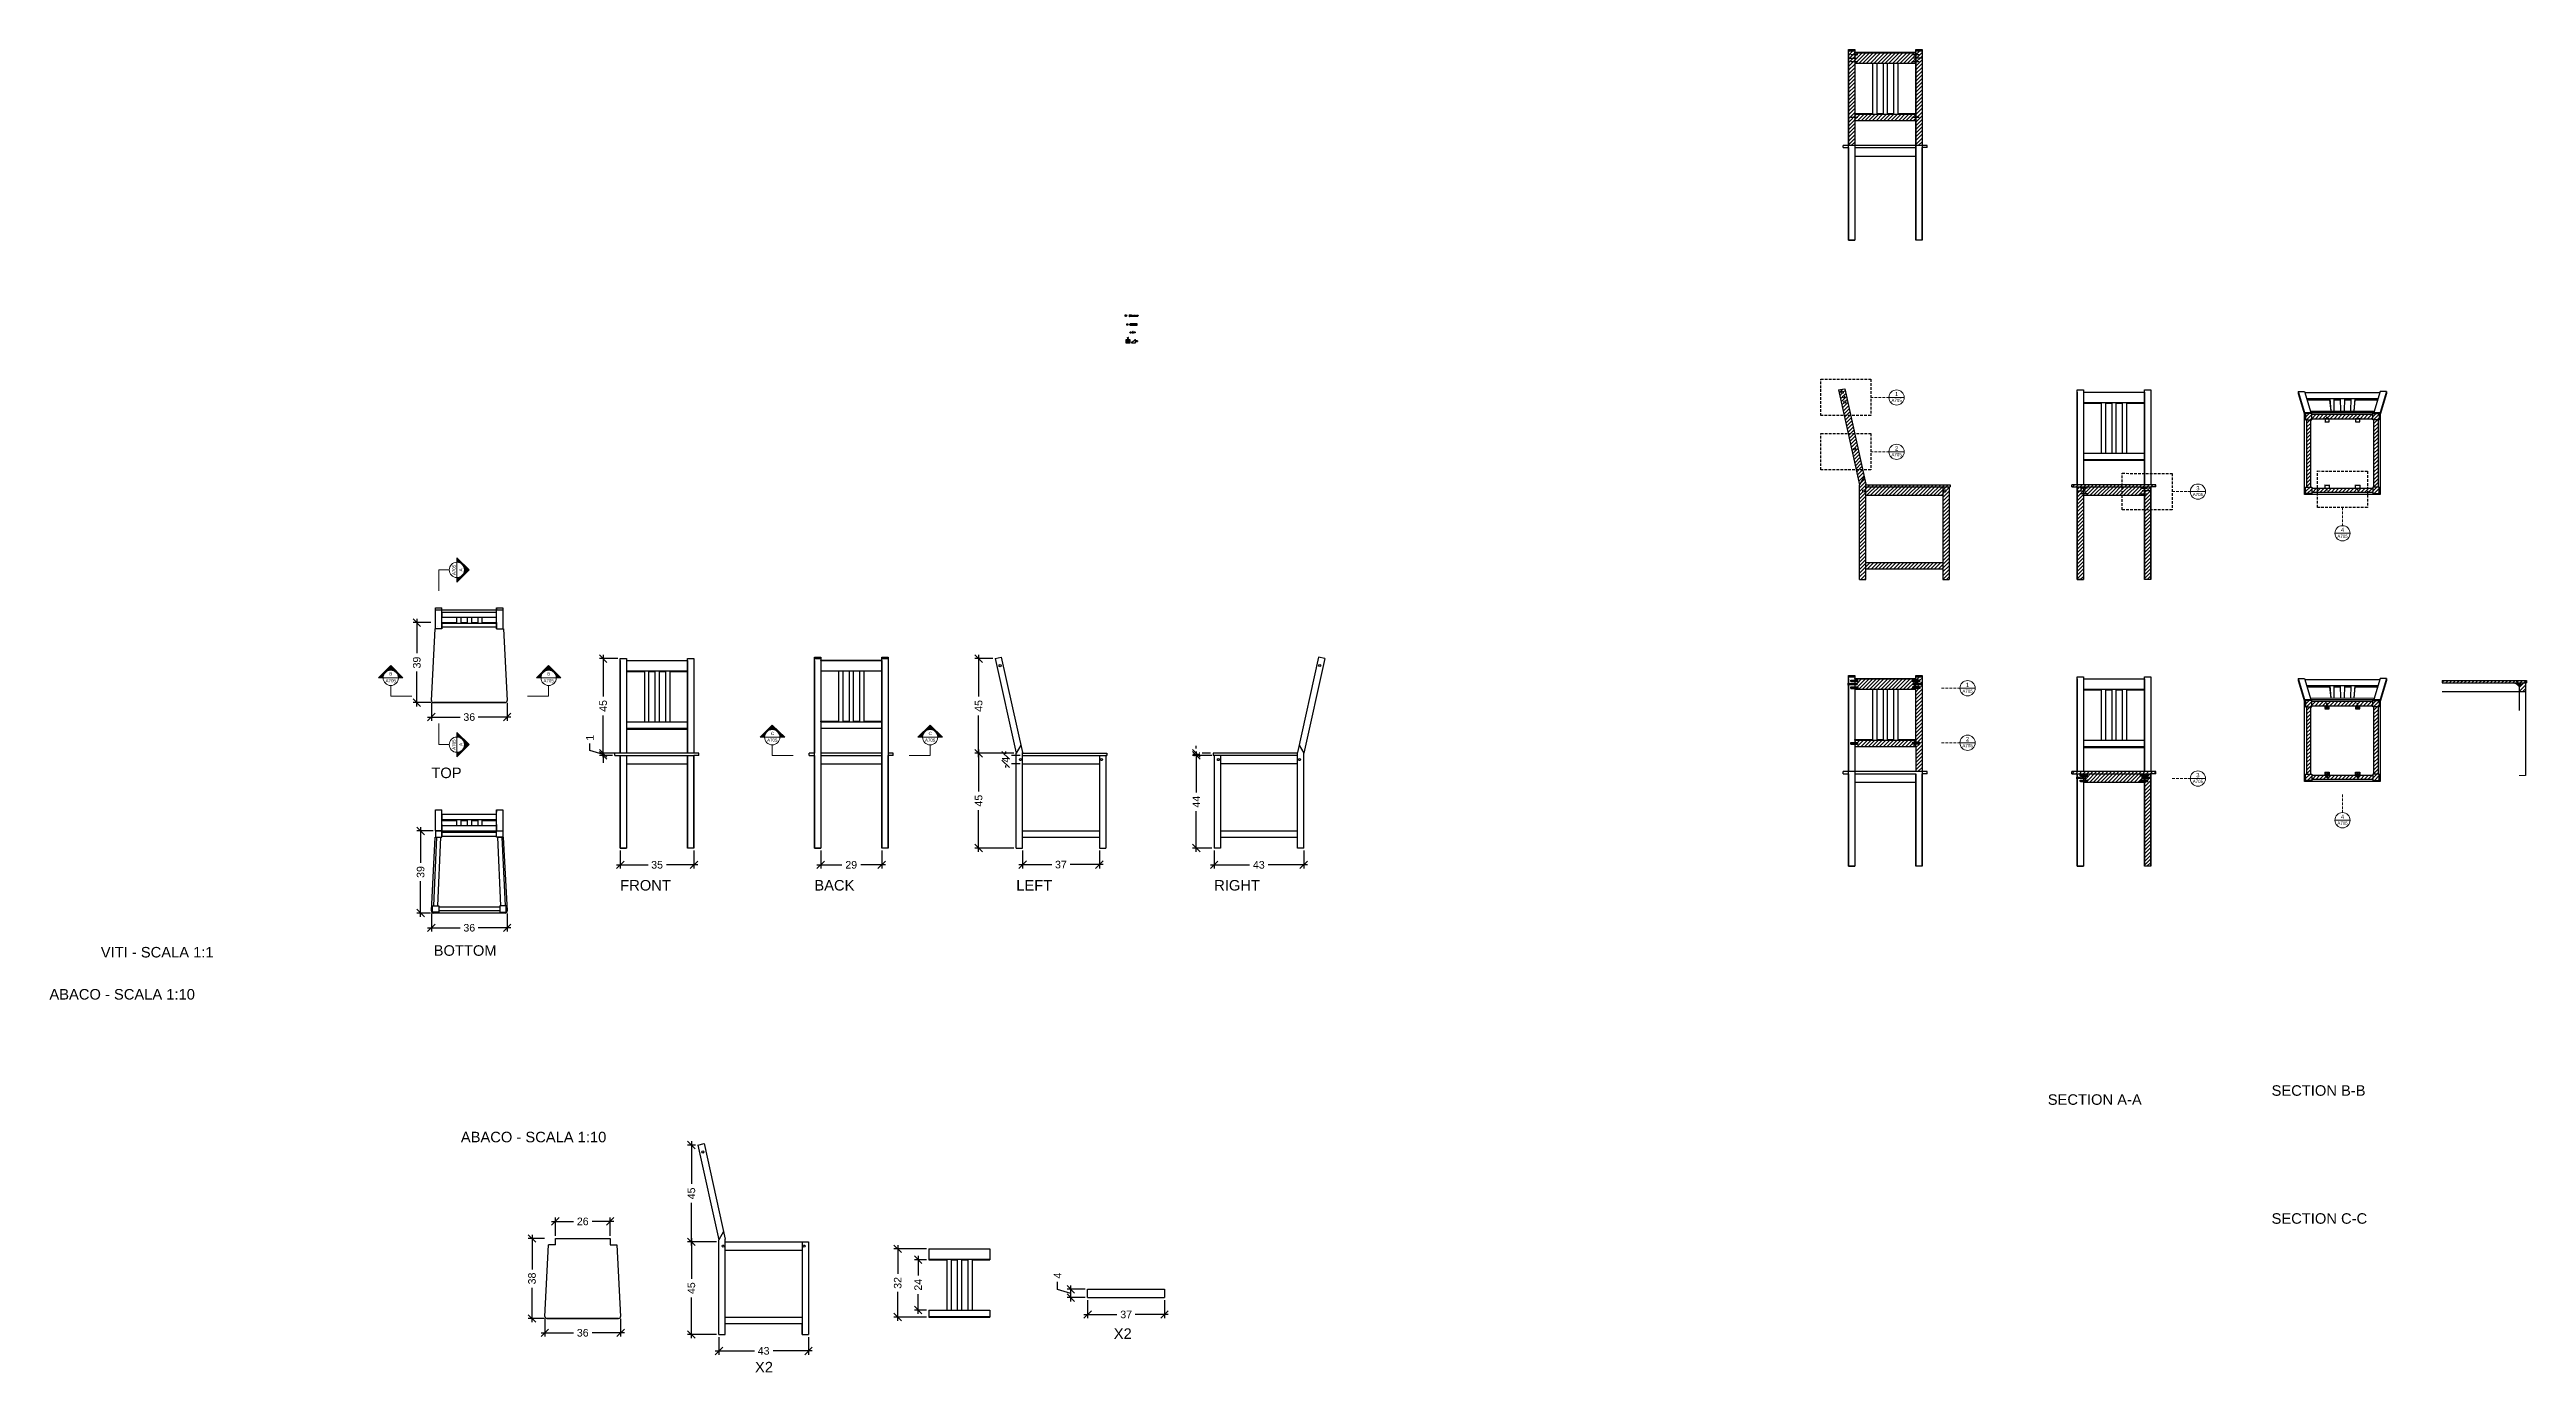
# Model space of a CAD drawing. Header units: inches. Extents: x -56 to 1120, y -151 to 478.
import ezdxf
from ezdxf.enums import TextEntityAlignment as Align

# ---------------------------------------------------------------- set-up
doc = ezdxf.new("R2010")
doc.units = ezdxf.units.IN
doc.header["$MEASUREMENT"] = 0
doc.linetypes.add('DASHED2', pattern=[0.375, 0.25, -0.125])
doc.layers.get('0').update_dxf_attribs({"lineweight": 30})
for name, color, linetype, lineweight in [('A-ANNO-SYMB', 3, 'Continuous', 18), ('BORDO', 1, 'Continuous', 30), ('MARCATURA', 111, 'Continuous', 20), ('quote', 5, 'Continuous', 20), ('RETINI', 2, 'Continuous', 20), ('Viti', 4, 'Continuous', 25)]:
    doc.layers.add(name, color=color, linetype=linetype, lineweight=lineweight)
doc.layers.add('G-ANNO-TEXT', color=3, linetype='Continuous')
doc.styles.add('ARIAL', font='Arial.ttf')
doc.styles.get("Standard").update_dxf_attribs({"font": 'Arial.ttf'})
doc.dimstyles.new('TICK_36', dxfattribs={"dimtxt": 3.6, "dimasz": 3.6, "dimexe": 1.8, "dimexo": 1.2, "dimgap": 1.8, "dimtad": 0, "dimdec": 0, "dimzin": 0, "dimdsep": 46, "dimtxsty": 'ARIAL', "dimblk": 'OBLIQUE', "dimcen": 1.8, "dimdle": 1.8, "dimclrd": 256, "dimclrt": 256, "dimadec": 0, "dimazin": 0, "dimtfac": 1, "dimtdec": 0, "dimtmove": 1, "dimatfit": 3, "dimldrblk": 'OPEN90', "dimfxl": 1, "dimtfill": 1, "dimtolj": 1, "dimtzin": 0, "dimarcsym": 0})
pattern_1 = [(45, (164.1227, 40.336), (-0.8838835, 0.8838835), [])]
pattern_2 = [(45, (164.1227, 176.6633), (-0.8838835, 0.8838835), [])]
pattern_3 = [(45, (0, 161.0789), (-0.8838835, 0.8838835), [])]

msp = doc.modelspace()

# ---------------------------------------------------------------- texts
at = {"layer": 'A-ANNO-SYMB', "linetype": 'Continuous'}
for tag, text, height, p in [('A705', 'A', 1.5, (821.3, 312)), ('1', 'A301', 2, (821.3, 315.3)), ('A705', 'A', 1.5, (821.3, 286.2)), ('2', 'A301', 2, (821.3, 289.4)), ('A705', 'A', 1.5, (964.4, 267.3)), ('3', 'A301', 2, (964.4, 270.5)), ('A705', 'A', 1.5, (1033.1, 247.5)), ('4', 'A301', 2, (1033.1, 250.7)), ('1', 'A301', 2, (855, 177.1)), ('A705', 'A', 1.5, (855, 173.9)), ('A705', 'A', 1.5, (855, 148)), ('2', 'A301', 2, (855, 151.3)), ('A705', 'A', 1.5, (964.4, 131)), ('3', 'A301', 2, (964.4, 134.2)), ('A705', 'A', 1.5, (1033.1, 111.2)), ('4', 'A301', 2, (1033.1, 114.4))]:
    msp.add_attdef(tag, text=text, height=height, dxfattribs=at).set_placement(p, align=Align.TOP_CENTER)
at = {"layer": 'A-ANNO-SYMB', "linetype": 'Continuous', "lineweight": 20}
for tag, text, p in [('A705', 'A', (135.4, 230.7)), ('A', 'A301', (138.6, 230.7)), ('A705', 'A', (135.4, 147.7)), ('A', 'A301', (138.6, 147.8))]:
    msp.add_attdef(tag, text=text, height=1.5, rotation=90, dxfattribs=at).set_placement(p, align=Align.TOP_CENTER)
for tag, text, p in [('A705', 'A', (106.1, 178.8)), ('B', 'A301', (106.1, 182.1)), ('A705', 'A', (181.1, 178.8)), ('B', 'A301', (181.1, 182.1)), ('C', 'A301', (287.4, 153.8)), ('C', 'A301', (362.3, 153.8)), ('A705', 'A', (287.3, 150.6)), ('A705', 'A', (362.3, 150.6))]:
    msp.add_attdef(tag, text=text, height=1.5, dxfattribs=at).set_placement(p, align=Align.TOP_CENTER)
at = {"layer": 'G-ANNO-TEXT', "char_height": 5, "attachment_point": 1, "style": 'ARIAL'}
for s, width, insert in [('{\\fArial|b0|i0|c0|p0;TOP}', 9, (125.4, 136.8)), ('{\\fArial|b0|i0|c0|p0;FRONT}', 9, (215.1, 83.4)), ('{\\fArial|b0|i0|c0|p0;BACK}', 9, (307.3, 83.4)), ('{\\fArial|b0|i0|c0|p0;LEFT}', 9, (403.2, 83.4)), ('{\\fArial|b0|i0|c0|p0;RIGHT}', 9, (497.2, 83.4)), ('{\\fArial|b0|i0|c0|p0;VITI - SCALA 1:1}', 77.001, (-31.6, 51.6)), ('{\\fArial|b0|i0|c0|p0;BOTTOM}', 9, (126.5, 52.4)), ('{\\fArial|b0|i0|c0|p0;ABACO - SCALA 1:10}', 77.001, (-56, 31.6)), ('{\\fArial|b0|i0|c0|p0;SECTION A-A}', 44.99, (893.1, -18.4)), ('{\\fArial|b0|i0|c0|p0;SECTION B-B}', 44.99, (999.4, -14.1)), ('{\\fArial|b0|i0|c0|p0;ABACO - SCALA 1:10}', 77.001, (139.4, -36.2)), ('{\\fArial|b0|i0|c0|p0;SECTION C-C}', 44.99, (999.4, -74.9)), ('{\\fArial|b0|i0|c0|p0;X2}', 9, (449.5, -129.6)), ('{\\fArial|b0|i0|c0|p0;X2}', 9, (279.1, -145.5))]:
    msp.add_mtext_dynamic_manual_height_columns(s, width=width, gutter_width=2.5, heights=[0], dxfattribs=dict(at, insert=insert))

# ---------------------------------------------------------------- blocks, each defined once
blk = doc.blocks.new('_Oblique')
at = {"color": 0, "linetype": 'ByBlock', "lineweight": -2}
blk.add_line((-0.5, -0.5), (0.5, 0.5), dxfattribs=at)
blk = doc.blocks.new('*D8')
at = {"layer": 'quote', "color": 0, "lineweight": -2, "transparency": 16777216}
for p, q in [((392, 188.6), (383.5, 188.6)), ((402, 143.6), (383.5, 143.6))]:
    blk.add_line(p, q, dxfattribs=at)
at = {"layer": 'quote', "lineweight": -2, "transparency": 16777216}
for p, q in [((385.3, 190.4), (385.3, 170.5)), ((385.3, 141.8), (385.3, 161.6))]:
    blk.add_line(p, q, dxfattribs=at)
at = {"layer": 'quote', "lineweight": -2, "transparency": 16777216, "xscale": 3.6, "yscale": 3.6, "zscale": 3.6}
for p, rotation in [((385.3, 188.6), 90), ((385.3, 143.6), 270)]:
    blk.add_blockref('_Oblique', p, dxfattribs=dict(at, rotation=rotation))
at = {"layer": 'quote', "transparency": 16777216, "insert": (385.3, 166.1), "char_height": 3.6, "attachment_point": 5, "rotation": 90, "style": 'ARIAL', "bg_fill": 3, "box_fill_scale": 1.25, "bg_fill_color": 256, "bg_fill_true_color": 13158600, "bg_fill_transparency": 0}
blk.add_mtext('\\A1;45', dxfattribs=at)
blk = doc.blocks.new('_Open90')
at = {"color": 0, "linetype": 'ByBlock', "lineweight": -2}
for p, q in [((0, 0), (-1, 0)), ((-0.5, 0.5), (0, 0)), ((0, 0), (-0.5, -0.5))]:
    blk.add_line(p, q, dxfattribs=at)
blk = doc.blocks.new('*D9')
at = {"layer": 'quote', "color": 0, "lineweight": -2, "transparency": 16777216}
for p, q in [((402, 143.6), (383.5, 143.6)), ((402, 98.6), (383.5, 98.6))]:
    blk.add_line(p, q, dxfattribs=at)
at = {"layer": 'quote', "lineweight": -2, "transparency": 16777216}
for p, q in [((385.3, 145.4), (385.3, 125.5)), ((385.3, 96.8), (385.3, 116.6))]:
    blk.add_line(p, q, dxfattribs=at)
at = {"layer": 'quote', "lineweight": -2, "transparency": 16777216, "xscale": 3.6, "yscale": 3.6, "zscale": 3.6}
for p, rotation in [((385.3, 143.6), 90), ((385.3, 98.6), 270)]:
    blk.add_blockref('_Oblique', p, dxfattribs=dict(at, rotation=rotation))
at = {"layer": 'quote', "transparency": 16777216, "insert": (385.3, 121.1), "char_height": 3.6, "attachment_point": 5, "rotation": 90, "style": 'ARIAL', "bg_fill": 3, "box_fill_scale": 1.25, "bg_fill_color": 256, "bg_fill_true_color": 13158600, "bg_fill_transparency": 0}
blk.add_mtext('\\A1;45', dxfattribs=at)
blk = doc.blocks.new('*U2')
blk.add_lwpolyline([(0.1, -0.2), (0.1, 0), (0, 0.1), (0, 0), (0.1, -0.2), (0.1, -0.2), (0.1, -0.2)])
blk = doc.blocks.new('*U3')
at = {"color": 0, "linetype": 'ByBlock', "lineweight": -2, "transparency": 16777216}
for p in [(40.3, 254.8), (40.4, 254.8), (40.5, 254.8), (40.7, 254.8), (40.8, 254.8), (40.9, 254.8)]:
    blk.add_blockref('*U2', p, dxfattribs=at)
blk = doc.blocks.new('109049')
for p, q in [((40.1, 240.1), (40.1, 239.8)), ((40.4, 240.3), (40.3, 240.3)), ((40.4, 239.6), (40.3, 239.6)), ((40.5, 240.2), (40.5, 239.6)), ((40.5, 240), (40.5, 240)), ((40.6, 239.8), (40.5, 239.8)), ((40.6, 240), (40.6, 240)), ((40.7, 239.8), (40.6, 239.8)), ((40.8, 240), (40.7, 240)), ((40.8, 239.8), (40.7, 239.8)), ((40.9, 240), (40.8, 240)), ((40.9, 239.8), (40.8, 239.8)), ((41, 240), (40.9, 240)), ((41, 239.8), (40.9, 239.8)), ((41.1, 240), (41, 240)), ((41.2, 240), (41.1, 240)), ((41.1, 239.8), (41.1, 239.8)), ((41.2, 239.8), (41.2, 239.8)), ((41.3, 240), (41.3, 240)), ((41.4, 239.9), (41.3, 240)), ((41.3, 240), (41.4, 240)), ((41.4, 239.9), (41.3, 239.9)), ((41.4, 240), (41.5, 239.9)), ((41.4, 240), (41.4, 240)), ((41.4, 240), (41.4, 239.9)), ((41.5, 239.9), (41.4, 239.9)), ((41.4, 239.9), (41.4, 239.8)), ((41.4, 239.8), (41.4, 239.9))]:
    blk.add_line(p, q)
blk.add_lwpolyline([(41.3, 239.8), (41.2, 240), (41.2, 240.1), (41.3, 240), (41.3, 239.8), (41.3, 239.8), (41.3, 239.8)])
for centre, radius, start, end in [((40.3, 240.1), 0.2, 107.545, 180), ((40.3, 239.8), 0.2, 180, 252.455), ((40.4, 240), 0.332, 96.8818, 107.545), ((40.4, 239.9), 0.332, 252.455, 263.1182), ((40.4, 240.2), 0.05, 0, 90), ((40.4, 239.6), 0.05, 270, 0), ((41.2, 240), 0.2, 270, 277.372), ((41.2, 239.8), 0.2, 63.4349, 82.7142), ((41.2, 240), 0.2, 287.2449, 296.5651)]:
    blk.add_arc(centre, radius, start, end)
blk.add_blockref('*U3', (0.2, -14.7))
blk = doc.blocks.new('b')
for p, q in [((585.9, 49.5), (587.8, 49.5)), ((585.9, 49.4), (585.9, 48)), ((585.9, 48), (587.8, 48)), ((587.9, 48), (587.9, 49.4))]:
    blk.add_line(p, q)
for centre, start, end in [((585.9, 49.4), 90, 180), ((585.9, 48), 180, 270), ((587.8, 49.4), 0, 90), ((587.8, 48), 270, 0)]:
    blk.add_arc(centre, 0.05, start, end)
blk = doc.blocks.new('*D10')
at = {"layer": 'quote', "color": 0, "lineweight": -2, "transparency": 16777216}
for p, q in [((495.5, 143.6), (486.9, 143.6)), ((495.5, 142.6), (486.9, 142.6))]:
    blk.add_line(p, q, dxfattribs=at)
at = {"layer": 'quote', "lineweight": -2, "transparency": 16777216}
for p, q in [((488.7, 143.6), (488.7, 147.2)), ((488.7, 142.6), (488.7, 139))]:
    blk.add_line(p, q, dxfattribs=at)
at = {"layer": 'quote', "transparency": 16777216, "insert": (488.7, 143.1), "char_height": 3.6, "attachment_point": 5, "rotation": 90, "style": 'ARIAL', "bg_fill": 3, "box_fill_scale": 1.25, "bg_fill_color": 256, "bg_fill_true_color": 13158600, "bg_fill_transparency": 0}
blk.add_mtext('\\A1;1', dxfattribs=at)
at = {"layer": 'quote', "lineweight": -2, "transparency": 16777216}
blk.add_line((488.7, 143.6), (488.7, 142.6), dxfattribs=at)
at = {"layer": 'quote', "lineweight": -2, "transparency": 16777216, "xscale": 3.6, "yscale": 3.6, "zscale": 3.6}
for p, rotation in [((488.7, 143.6), 270), ((488.7, 142.6), 90)]:
    blk.add_blockref('_Oblique', p, dxfattribs=dict(at, rotation=rotation))
blk = doc.blocks.new('*D11')
at = {"layer": 'quote', "color": 0, "lineweight": -2, "transparency": 16777216}
for p, q in [((496, 142.6), (486.9, 142.6)), ((496, 98.6), (486.9, 98.6))]:
    blk.add_line(p, q, dxfattribs=at)
at = {"layer": 'quote', "lineweight": -2, "transparency": 16777216}
for p, q in [((488.7, 144.4), (488.7, 125)), ((488.7, 96.8), (488.7, 116.1))]:
    blk.add_line(p, q, dxfattribs=at)
at = {"layer": 'quote', "lineweight": -2, "transparency": 16777216, "xscale": 3.6, "yscale": 3.6, "zscale": 3.6}
for p, rotation in [((488.7, 142.6), 90), ((488.7, 98.6), 270)]:
    blk.add_blockref('_Oblique', p, dxfattribs=dict(at, rotation=rotation))
at = {"layer": 'quote', "transparency": 16777216, "insert": (488.7, 120.6), "char_height": 3.6, "attachment_point": 5, "rotation": 90, "style": 'ARIAL', "bg_fill": 3, "box_fill_scale": 1.25, "bg_fill_color": 256, "bg_fill_true_color": 13158600, "bg_fill_transparency": 0}
blk.add_mtext('\\A1;44', dxfattribs=at)
blk = doc.blocks.new('*D14')
at = {"layer": 'quote', "color": 0, "lineweight": -2, "transparency": 16777216}
for p, q in [((125.4, 167.5), (125.4, 159)), ((161.4, 167.5), (161.4, 159))]:
    blk.add_line(p, q, dxfattribs=at)
at = {"layer": 'quote', "lineweight": -2, "transparency": 16777216}
for p, q in [((123.6, 160.8), (139, 160.8)), ((163.2, 160.8), (147.7, 160.8))]:
    blk.add_line(p, q, dxfattribs=at)
at = {"layer": 'quote', "lineweight": -2, "transparency": 16777216, "xscale": 3.6, "yscale": 3.6, "zscale": 3.6, "rotation": 180}
blk.add_blockref('_Oblique', (125.4, 160.8), dxfattribs=at)
at = {"layer": 'quote', "lineweight": -2, "transparency": 16777216, "xscale": 3.6, "yscale": 3.6, "zscale": 3.6}
blk.add_blockref('_Oblique', (161.4, 160.8), dxfattribs=at)
at = {"layer": 'quote', "transparency": 16777216, "insert": (143.4, 160.8), "char_height": 3.6, "attachment_point": 5, "style": 'ARIAL', "bg_fill": 3, "box_fill_scale": 1.25, "bg_fill_color": 256, "bg_fill_true_color": 13158600, "bg_fill_transparency": 0}
blk.add_mtext('\\A1;36', dxfattribs=at)
blk = doc.blocks.new('*D15')
at = {"layer": 'quote', "lineweight": -2, "transparency": 16777216}
for p, q in [((123.6, 60.7), (139, 60.7)), ((163.2, 60.7), (147.7, 60.7))]:
    blk.add_line(p, q, dxfattribs=at)
at = {"layer": 'quote', "color": 0, "lineweight": -2, "transparency": 16777216}
for p, q in [((125.4, 67.5), (125.4, 58.9)), ((161.4, 67.5), (161.4, 58.9))]:
    blk.add_line(p, q, dxfattribs=at)
at = {"layer": 'quote', "lineweight": -2, "transparency": 16777216, "xscale": 3.6, "yscale": 3.6, "zscale": 3.6, "rotation": 180}
blk.add_blockref('_Oblique', (125.4, 60.7), dxfattribs=at)
at = {"layer": 'quote', "lineweight": -2, "transparency": 16777216, "xscale": 3.6, "yscale": 3.6, "zscale": 3.6}
blk.add_blockref('_Oblique', (161.4, 60.7), dxfattribs=at)
at = {"layer": 'quote', "transparency": 16777216, "insert": (143.4, 60.7), "char_height": 3.6, "attachment_point": 5, "style": 'ARIAL', "bg_fill": 3, "box_fill_scale": 1.25, "bg_fill_color": 256, "bg_fill_true_color": 13158600, "bg_fill_transparency": 0}
blk.add_mtext('\\A1;36', dxfattribs=at)
blk = doc.blocks.new('*D16')
at = {"layer": 'quote', "color": 0, "lineweight": -2, "transparency": 16777216}
for p, q in [((126.2, 106.7), (118.5, 106.7)), ((125, 67.7), (118.5, 67.7))]:
    blk.add_line(p, q, dxfattribs=at)
at = {"layer": 'quote', "lineweight": -2, "transparency": 16777216}
for p, q in [((120.3, 108.5), (120.3, 91.5)), ((120.3, 65.9), (120.3, 82.8))]:
    blk.add_line(p, q, dxfattribs=at)
at = {"layer": 'quote', "lineweight": -2, "transparency": 16777216, "xscale": 3.6, "yscale": 3.6, "zscale": 3.6}
for p, rotation in [((120.3, 106.7), 90), ((120.3, 67.7), 270)]:
    blk.add_blockref('_Oblique', p, dxfattribs=dict(at, rotation=rotation))
at = {"layer": 'quote', "transparency": 16777216, "insert": (120.3, 87.2), "char_height": 3.6, "attachment_point": 5, "rotation": 90, "style": 'ARIAL', "bg_fill": 3, "box_fill_scale": 1.25, "bg_fill_color": 256, "bg_fill_true_color": 13158600, "bg_fill_transparency": 0}
blk.add_mtext('\\A1;39', dxfattribs=at)
blk = doc.blocks.new('*D17')
at = {"layer": 'quote', "color": 0, "lineweight": -2, "transparency": 16777216}
for p, q in [((125.2, 205.7), (116.7, 205.7)), ((125.2, 167.7), (116.7, 167.7))]:
    blk.add_line(p, q, dxfattribs=at)
at = {"layer": 'quote', "lineweight": -2, "transparency": 16777216}
for p, q in [((118.5, 207.5), (118.5, 191.1)), ((118.5, 165.9), (118.5, 182.4))]:
    blk.add_line(p, q, dxfattribs=at)
at = {"layer": 'quote', "lineweight": -2, "transparency": 16777216, "xscale": 3.6, "yscale": 3.6, "zscale": 3.6}
for p, rotation in [((118.5, 205.7), 90), ((118.5, 167.7), 270)]:
    blk.add_blockref('_Oblique', p, dxfattribs=dict(at, rotation=rotation))
at = {"layer": 'quote', "transparency": 16777216, "insert": (118.5, 186.7), "char_height": 3.6, "attachment_point": 5, "rotation": 90, "style": 'ARIAL', "bg_fill": 3, "box_fill_scale": 1.25, "bg_fill_color": 256, "bg_fill_true_color": 13158600, "bg_fill_transparency": 0}
blk.add_mtext('\\A1;39', dxfattribs=at)
blk = doc.blocks.new('*D19')
at = {"layer": 'quote', "color": 0, "lineweight": -2, "transparency": 16777216}
for p, q in [((213.9, 188.6), (205.2, 188.6)), ((213.9, 143.6), (205.2, 143.6))]:
    blk.add_line(p, q, dxfattribs=at)
at = {"layer": 'quote', "lineweight": -2, "transparency": 16777216}
for p, q in [((207, 190.4), (207, 170.5)), ((207, 141.8), (207, 161.6))]:
    blk.add_line(p, q, dxfattribs=at)
at = {"layer": 'quote', "lineweight": -2, "transparency": 16777216, "xscale": 3.6, "yscale": 3.6, "zscale": 3.6}
for p, rotation in [((207, 188.6), 90), ((207, 143.6), 270)]:
    blk.add_blockref('_Oblique', p, dxfattribs=dict(at, rotation=rotation))
at = {"layer": 'quote', "transparency": 16777216, "insert": (207, 166.1), "char_height": 3.6, "attachment_point": 5, "rotation": 90, "style": 'ARIAL', "bg_fill": 3, "box_fill_scale": 1.25, "bg_fill_color": 256, "bg_fill_true_color": 13158600, "bg_fill_transparency": 0}
blk.add_mtext('\\A1;45', dxfattribs=at)
blk = doc.blocks.new('*D25')
at = {"layer": 'quote', "color": 0, "lineweight": -2, "transparency": 16777216}
for p, q in [((179.3, -125.1), (179.3, -133.5)), ((215.3, -125.1), (215.3, -133.5))]:
    blk.add_line(p, q, dxfattribs=at)
at = {"layer": 'quote', "lineweight": -2, "transparency": 16777216}
for p, q in [((177.5, -131.7), (192.9, -131.7)), ((217.1, -131.7), (201.7, -131.7))]:
    blk.add_line(p, q, dxfattribs=at)
at = {"layer": 'quote', "lineweight": -2, "transparency": 16777216, "xscale": 3.6, "yscale": 3.6, "zscale": 3.6, "rotation": 180}
blk.add_blockref('_Oblique', (179.3, -131.7), dxfattribs=at)
at = {"layer": 'quote', "lineweight": -2, "transparency": 16777216, "xscale": 3.6, "yscale": 3.6, "zscale": 3.6}
blk.add_blockref('_Oblique', (215.3, -131.7), dxfattribs=at)
at = {"layer": 'quote', "transparency": 16777216, "insert": (197.3, -131.7), "char_height": 3.6, "attachment_point": 5, "style": 'ARIAL', "bg_fill": 3, "box_fill_scale": 1.25, "bg_fill_color": 256, "bg_fill_true_color": 13158600, "bg_fill_transparency": 0}
blk.add_mtext('\\A1;36', dxfattribs=at)
blk = doc.blocks.new('*D28')
at = {"layer": 'quote', "color": 0, "lineweight": -2, "transparency": 16777216}
for p, q in [((250.8, -42.5), (247.1, -42.5)), ((250.8, -88.5), (247.1, -88.5))]:
    blk.add_line(p, q, dxfattribs=at)
at = {"layer": 'quote', "lineweight": -2, "transparency": 16777216}
for p, q in [((248.9, -40.7), (248.9, -61)), ((248.9, -90.3), (248.9, -70))]:
    blk.add_line(p, q, dxfattribs=at)
at = {"layer": 'quote', "lineweight": -2, "transparency": 16777216, "xscale": 3.6, "yscale": 3.6, "zscale": 3.6}
for p, rotation in [((248.9, -42.5), 90), ((248.9, -88.5), 270)]:
    blk.add_blockref('_Oblique', p, dxfattribs=dict(at, rotation=rotation))
at = {"layer": 'quote', "transparency": 16777216, "insert": (248.9, -65.5), "char_height": 3.6, "attachment_point": 5, "rotation": 90, "style": 'ARIAL', "bg_fill": 3, "box_fill_scale": 1.25, "bg_fill_color": 256, "bg_fill_true_color": 13158600, "bg_fill_transparency": 0}
blk.add_mtext('\\A1;45', dxfattribs=at)
blk = doc.blocks.new('*D29')
at = {"layer": 'quote', "color": 0, "lineweight": -2, "transparency": 16777216}
for p, q in [((260.8, -88.5), (247.1, -88.5)), ((260.8, -132.5), (247.1, -132.5))]:
    blk.add_line(p, q, dxfattribs=at)
at = {"layer": 'quote', "lineweight": -2, "transparency": 16777216}
for p, q in [((248.9, -86.7), (248.9, -106)), ((248.9, -134.3), (248.9, -115))]:
    blk.add_line(p, q, dxfattribs=at)
at = {"layer": 'quote', "lineweight": -2, "transparency": 16777216, "xscale": 3.6, "yscale": 3.6, "zscale": 3.6}
for p, rotation in [((248.9, -88.5), 90), ((248.9, -132.5), 270)]:
    blk.add_blockref('_Oblique', p, dxfattribs=dict(at, rotation=rotation))
at = {"layer": 'quote', "transparency": 16777216, "insert": (248.9, -110.5), "char_height": 3.6, "attachment_point": 5, "rotation": 90, "style": 'ARIAL', "bg_fill": 3, "box_fill_scale": 1.25, "bg_fill_color": 256, "bg_fill_true_color": 13158600, "bg_fill_transparency": 0}
blk.add_mtext('\\A1;45', dxfattribs=at)
blk = doc.blocks.new('*D34')
at = {"layer": 'quote', "lineweight": -2, "transparency": 16777216}
for p, q in [((422.8, -111.1), (422.8, -107.5)), ((429.1, -113), (422.8, -111.1)), ((429.1, -116.8), (429.1, -109.2))]:
    blk.add_line(p, q, dxfattribs=at)
at = {"layer": 'quote', "color": 0, "lineweight": -2, "transparency": 16777216}
for p, q in [((435.9, -111), (427.3, -111)), ((435.9, -115), (427.3, -115))]:
    blk.add_line(p, q, dxfattribs=at)
at = {"layer": 'quote', "lineweight": -2, "transparency": 16777216, "xscale": 3.6, "yscale": 3.6, "zscale": 3.6, "rotation": 270}
blk.add_blockref('_Oblique', (429.1, -115), dxfattribs=at)
at = {"layer": 'quote', "transparency": 16777216, "insert": (422.8, -104.5), "char_height": 3.6, "attachment_point": 5, "rotation": 90, "style": 'ARIAL', "bg_fill": 3, "box_fill_scale": 1.25, "bg_fill_color": 256, "bg_fill_true_color": 13158600, "bg_fill_transparency": 0}
blk.add_mtext('\\A1;4', dxfattribs=at)
at = {"layer": 'quote', "lineweight": -2, "transparency": 16777216, "xscale": 3.6, "yscale": 3.6, "zscale": 3.6, "rotation": 90}
blk.add_blockref('_Oblique', (429.1, -111), dxfattribs=at)
blk = doc.blocks.new('*D37')
at = {"layer": 'quote', "lineweight": -2, "transparency": 16777216}
for p, q in [((182.5, -78.8), (192.9, -78.8)), ((212.1, -78.8), (201.7, -78.8))]:
    blk.add_line(p, q, dxfattribs=at)
at = {"layer": 'quote', "color": 0, "lineweight": -2, "transparency": 16777216}
for p, q in [((184.3, -85.7), (184.3, -77)), ((210.3, -85.7), (210.3, -77))]:
    blk.add_line(p, q, dxfattribs=at)
at = {"layer": 'quote', "lineweight": -2, "transparency": 16777216, "xscale": 3.6, "yscale": 3.6, "zscale": 3.6, "rotation": 180}
blk.add_blockref('_Oblique', (184.3, -78.8), dxfattribs=at)
at = {"layer": 'quote', "lineweight": -2, "transparency": 16777216, "xscale": 3.6, "yscale": 3.6, "zscale": 3.6}
blk.add_blockref('_Oblique', (210.3, -78.8), dxfattribs=at)
at = {"layer": 'quote', "transparency": 16777216, "insert": (197.3, -78.8), "char_height": 3.6, "attachment_point": 5, "style": 'ARIAL', "bg_fill": 3, "box_fill_scale": 1.25, "bg_fill_color": 256, "bg_fill_true_color": 13158600, "bg_fill_transparency": 0}
blk.add_mtext('\\A1;26', dxfattribs=at)
blk = doc.blocks.new('*D39')
at = {"layer": 'quote', "lineweight": -2, "transparency": 16777216}
for p, q in [((200.7, 145), (200.7, 148.6)), ((207, 143.1), (200.7, 145)), ((207, 143.6), (207, 147.2)), ((207, 142.6), (207, 139))]:
    blk.add_line(p, q, dxfattribs=at)
at = {"layer": 'quote', "color": 0, "lineweight": -2, "transparency": 16777216}
for p, q in [((211.4, 143.6), (205.2, 143.6)), ((211.4, 142.6), (205.2, 142.6))]:
    blk.add_line(p, q, dxfattribs=at)
at = {"layer": 'quote', "transparency": 16777216, "insert": (200.7, 151), "char_height": 3.6, "attachment_point": 5, "rotation": 90, "style": 'ARIAL', "bg_fill": 3, "box_fill_scale": 1.25, "bg_fill_color": 256, "bg_fill_true_color": 13158600, "bg_fill_transparency": 0}
blk.add_mtext('\\A1;1', dxfattribs=at)
at = {"layer": 'quote', "lineweight": -2, "transparency": 16777216}
blk.add_line((207, 143.6), (207, 142.6), dxfattribs=at)
blk.add_line((207, 143.6), (207, 142.6), dxfattribs=at)
at = {"layer": 'quote', "lineweight": -2, "transparency": 16777216, "xscale": 3.6, "yscale": 3.6, "zscale": 3.6}
for p, rotation in [((207, 143.6), 270), ((207, 142.6), 90)]:
    blk.add_blockref('_Oblique', p, dxfattribs=dict(at, rotation=rotation))
blk = doc.blocks.new('*D41')
at = {"layer": 'quote', "color": 0, "lineweight": -2, "transparency": 16777216}
for p, q in [((215.1, 97.4), (215.1, 88.8)), ((250.1, 97.4), (250.1, 88.8))]:
    blk.add_line(p, q, dxfattribs=at)
at = {"layer": 'quote', "lineweight": -2, "transparency": 16777216}
for p, q in [((213.3, 90.6), (228.3, 90.6)), ((251.9, 90.6), (237, 90.6))]:
    blk.add_line(p, q, dxfattribs=at)
at = {"layer": 'quote', "lineweight": -2, "transparency": 16777216, "xscale": 3.6, "yscale": 3.6, "zscale": 3.6, "rotation": 180}
blk.add_blockref('_Oblique', (215.1, 90.6), dxfattribs=at)
at = {"layer": 'quote', "lineweight": -2, "transparency": 16777216, "xscale": 3.6, "yscale": 3.6, "zscale": 3.6}
blk.add_blockref('_Oblique', (250.1, 90.6), dxfattribs=at)
at = {"layer": 'quote', "transparency": 16777216, "insert": (232.6, 90.6), "char_height": 3.6, "attachment_point": 5, "style": 'ARIAL', "bg_fill": 3, "box_fill_scale": 1.25, "bg_fill_color": 256, "bg_fill_true_color": 13158600, "bg_fill_transparency": 0}
blk.add_mtext('\\A1;35', dxfattribs=at)
blk = doc.blocks.new('*D42')
at = {"layer": 'quote', "color": 0, "lineweight": -2, "transparency": 16777216}
for p, q in [((310.3, 97.4), (310.3, 88.8)), ((339.3, 97.4), (339.3, 88.8))]:
    blk.add_line(p, q, dxfattribs=at)
at = {"layer": 'quote', "lineweight": -2, "transparency": 16777216}
for p, q in [((308.5, 90.6), (320.4, 90.6)), ((341.1, 90.6), (329.3, 90.6))]:
    blk.add_line(p, q, dxfattribs=at)
at = {"layer": 'quote', "lineweight": -2, "transparency": 16777216, "xscale": 3.6, "yscale": 3.6, "zscale": 3.6, "rotation": 180}
blk.add_blockref('_Oblique', (310.3, 90.6), dxfattribs=at)
at = {"layer": 'quote', "lineweight": -2, "transparency": 16777216, "xscale": 3.6, "yscale": 3.6, "zscale": 3.6}
blk.add_blockref('_Oblique', (339.3, 90.6), dxfattribs=at)
at = {"layer": 'quote', "transparency": 16777216, "insert": (324.8, 90.6), "char_height": 3.6, "attachment_point": 5, "style": 'ARIAL', "bg_fill": 3, "box_fill_scale": 1.25, "bg_fill_color": 256, "bg_fill_true_color": 13158600, "bg_fill_transparency": 0}
blk.add_mtext('\\A1;29', dxfattribs=at)
blk = doc.blocks.new('*D43')
at = {"layer": 'quote', "color": 0, "lineweight": -2, "transparency": 16777216}
for p, q in [((405, 142.6), (396.4, 142.6)), ((405, 138.6), (396.4, 138.6))]:
    blk.add_line(p, q, dxfattribs=at)
at = {"layer": 'quote', "lineweight": -2, "transparency": 16777216}
blk.add_line((398.2, 136.8), (398.2, 144.4), dxfattribs=at)
at = {"layer": 'quote', "transparency": 16777216, "insert": (398.2, 140.6), "char_height": 3.6, "attachment_point": 5, "rotation": 90, "style": 'ARIAL', "bg_fill": 3, "box_fill_scale": 1.25, "bg_fill_color": 256, "bg_fill_true_color": 13158600, "bg_fill_transparency": 0}
blk.add_mtext('\\A1;4', dxfattribs=at)
at = {"layer": 'quote', "lineweight": -2, "transparency": 16777216, "xscale": 3.6, "yscale": 3.6, "zscale": 3.6}
for p, rotation in [((398.2, 142.6), 90), ((398.2, 138.6), 270)]:
    blk.add_blockref('_Oblique', p, dxfattribs=dict(at, rotation=rotation))
blk = doc.blocks.new('*D44')
at = {"layer": 'quote', "color": 0, "lineweight": -2, "transparency": 16777216}
for p, q in [((406.2, 97.4), (406.2, 88.9)), ((442.7, 97.4), (442.7, 88.9))]:
    blk.add_line(p, q, dxfattribs=at)
at = {"layer": 'quote', "lineweight": -2, "transparency": 16777216}
for p, q in [((404.4, 90.7), (420.1, 90.7)), ((444.5, 90.7), (428.8, 90.7))]:
    blk.add_line(p, q, dxfattribs=at)
at = {"layer": 'quote', "lineweight": -2, "transparency": 16777216, "xscale": 3.6, "yscale": 3.6, "zscale": 3.6, "rotation": 180}
blk.add_blockref('_Oblique', (406.2, 90.7), dxfattribs=at)
at = {"layer": 'quote', "lineweight": -2, "transparency": 16777216, "xscale": 3.6, "yscale": 3.6, "zscale": 3.6}
blk.add_blockref('_Oblique', (442.7, 90.7), dxfattribs=at)
at = {"layer": 'quote', "transparency": 16777216, "insert": (424.4, 90.7), "char_height": 3.6, "attachment_point": 5, "style": 'ARIAL', "bg_fill": 3, "box_fill_scale": 1.25, "bg_fill_color": 256, "bg_fill_true_color": 13158600, "bg_fill_transparency": 0}
blk.add_mtext('\\A1;37', dxfattribs=at)
blk = doc.blocks.new('*D45')
at = {"layer": 'quote', "color": 0, "lineweight": -2, "transparency": 16777216}
for p, q in [((497.2, 97.4), (497.2, 88.8)), ((539.7, 97.4), (539.7, 88.8))]:
    blk.add_line(p, q, dxfattribs=at)
at = {"layer": 'quote', "lineweight": -2, "transparency": 16777216}
for p, q in [((495.4, 90.6), (514, 90.6)), ((541.5, 90.6), (522.9, 90.6))]:
    blk.add_line(p, q, dxfattribs=at)
at = {"layer": 'quote', "lineweight": -2, "transparency": 16777216, "xscale": 3.6, "yscale": 3.6, "zscale": 3.6, "rotation": 180}
blk.add_blockref('_Oblique', (497.2, 90.6), dxfattribs=at)
at = {"layer": 'quote', "lineweight": -2, "transparency": 16777216, "xscale": 3.6, "yscale": 3.6, "zscale": 3.6}
blk.add_blockref('_Oblique', (539.7, 90.6), dxfattribs=at)
at = {"layer": 'quote', "transparency": 16777216, "insert": (518.4, 90.6), "char_height": 3.6, "attachment_point": 5, "style": 'ARIAL', "bg_fill": 3, "box_fill_scale": 1.25, "bg_fill_color": 256, "bg_fill_true_color": 13158600, "bg_fill_transparency": 0}
blk.add_mtext('\\A1;43', dxfattribs=at)
blk = doc.blocks.new('*D46')
at = {"layer": 'quote', "color": 0, "lineweight": -2, "transparency": 16777216}
for p, q in [((179.1, -86.9), (171.4, -86.9)), ((179.1, -124.9), (171.4, -124.9))]:
    blk.add_line(p, q, dxfattribs=at)
at = {"layer": 'quote', "lineweight": -2, "transparency": 16777216}
for p, q in [((173.2, -85.1), (173.2, -101.6)), ((173.2, -126.7), (173.2, -110.3))]:
    blk.add_line(p, q, dxfattribs=at)
at = {"layer": 'quote', "lineweight": -2, "transparency": 16777216, "xscale": 3.6, "yscale": 3.6, "zscale": 3.6}
for p, rotation in [((173.2, -86.9), 90), ((173.2, -124.9), 270)]:
    blk.add_blockref('_Oblique', p, dxfattribs=dict(at, rotation=rotation))
at = {"layer": 'quote', "transparency": 16777216, "insert": (173.2, -105.9), "char_height": 3.6, "attachment_point": 5, "rotation": 90, "style": 'ARIAL', "bg_fill": 3, "box_fill_scale": 1.25, "bg_fill_color": 256, "bg_fill_true_color": 13158600, "bg_fill_transparency": 0}
blk.add_mtext('\\A1;38', dxfattribs=at)
blk = doc.blocks.new('*D48')
at = {"layer": 'quote', "lineweight": -2, "transparency": 16777216}
for p, q in [((260.2, -140.3), (278.8, -140.3)), ((306.3, -140.3), (287.7, -140.3))]:
    blk.add_line(p, q, dxfattribs=at)
at = {"layer": 'quote', "color": 0, "lineweight": -2, "transparency": 16777216}
for p, q in [((262, -133.7), (262, -142.1)), ((304.5, -133.7), (304.5, -142.1))]:
    blk.add_line(p, q, dxfattribs=at)
at = {"layer": 'quote', "lineweight": -2, "transparency": 16777216, "xscale": 3.6, "yscale": 3.6, "zscale": 3.6, "rotation": 180}
blk.add_blockref('_Oblique', (262, -140.3), dxfattribs=at)
at = {"layer": 'quote', "lineweight": -2, "transparency": 16777216, "xscale": 3.6, "yscale": 3.6, "zscale": 3.6}
blk.add_blockref('_Oblique', (304.5, -140.3), dxfattribs=at)
at = {"layer": 'quote', "transparency": 16777216, "insert": (283.2, -140.3), "char_height": 3.6, "attachment_point": 5, "style": 'ARIAL', "bg_fill": 3, "box_fill_scale": 1.25, "bg_fill_color": 256, "bg_fill_true_color": 13158600, "bg_fill_transparency": 0}
blk.add_mtext('\\A1;43', dxfattribs=at)
blk = doc.blocks.new('*D49')
at = {"layer": 'quote', "color": 0, "lineweight": -2, "transparency": 16777216}
for p, q in [((360.5, -97), (354.8, -97)), ((360.5, -120.9), (354.8, -120.9))]:
    blk.add_line(p, q, dxfattribs=at)
at = {"layer": 'quote', "lineweight": -2, "transparency": 16777216}
for p, q in [((356.6, -95.2), (356.6, -104.5)), ((356.6, -122.7), (356.6, -113.4))]:
    blk.add_line(p, q, dxfattribs=at)
at = {"layer": 'quote', "lineweight": -2, "transparency": 16777216, "xscale": 3.6, "yscale": 3.6, "zscale": 3.6}
for p, rotation in [((356.6, -97), 90), ((356.6, -120.9), 270)]:
    blk.add_blockref('_Oblique', p, dxfattribs=dict(at, rotation=rotation))
at = {"layer": 'quote', "transparency": 16777216, "insert": (356.6, -108.9), "char_height": 3.6, "attachment_point": 5, "rotation": 90, "style": 'ARIAL', "bg_fill": 3, "box_fill_scale": 1.25, "bg_fill_color": 256, "bg_fill_true_color": 13158600, "bg_fill_transparency": 0}
blk.add_mtext('\\A1;24', dxfattribs=at)
blk = doc.blocks.new('*D50')
at = {"layer": 'quote', "color": 0, "lineweight": -2, "transparency": 16777216}
for p, q in [((360.5, -91.8), (345.1, -91.8)), ((360.5, -124.2), (345.1, -124.2))]:
    blk.add_line(p, q, dxfattribs=at)
at = {"layer": 'quote', "lineweight": -2, "transparency": 16777216}
for p, q in [((346.9, -90), (346.9, -103.7)), ((346.9, -126), (346.9, -112.3))]:
    blk.add_line(p, q, dxfattribs=at)
at = {"layer": 'quote', "lineweight": -2, "transparency": 16777216, "xscale": 3.6, "yscale": 3.6, "zscale": 3.6}
for p, rotation in [((346.9, -91.8), 90), ((346.9, -124.2), 270)]:
    blk.add_blockref('_Oblique', p, dxfattribs=dict(at, rotation=rotation))
at = {"layer": 'quote', "transparency": 16777216, "insert": (346.9, -108), "char_height": 3.6, "attachment_point": 5, "rotation": 90, "style": 'ARIAL', "bg_fill": 3, "box_fill_scale": 1.25, "bg_fill_color": 256, "bg_fill_true_color": 13158600, "bg_fill_transparency": 0}
blk.add_mtext('\\A1;32', dxfattribs=at)
blk = doc.blocks.new('*D51')
at = {"layer": 'quote', "color": 0, "lineweight": -2, "transparency": 16777216}
for p, q in [((437.1, -116.2), (437.1, -124.8)), ((473.6, -116.2), (473.6, -124.8))]:
    blk.add_line(p, q, dxfattribs=at)
at = {"layer": 'quote', "lineweight": -2, "transparency": 16777216}
for p, q in [((435.3, -123), (451, -123)), ((475.4, -123), (459.7, -123))]:
    blk.add_line(p, q, dxfattribs=at)
at = {"layer": 'quote', "lineweight": -2, "transparency": 16777216, "xscale": 3.6, "yscale": 3.6, "zscale": 3.6, "rotation": 180}
blk.add_blockref('_Oblique', (437.1, -123), dxfattribs=at)
at = {"layer": 'quote', "lineweight": -2, "transparency": 16777216, "xscale": 3.6, "yscale": 3.6, "zscale": 3.6}
blk.add_blockref('_Oblique', (473.6, -123), dxfattribs=at)
at = {"layer": 'quote', "transparency": 16777216, "insert": (455.4, -123), "char_height": 3.6, "attachment_point": 5, "style": 'ARIAL', "bg_fill": 3, "box_fill_scale": 1.25, "bg_fill_color": 256, "bg_fill_true_color": 13158600, "bg_fill_transparency": 0}
blk.add_mtext('\\A1;37', dxfattribs=at)

# ---------------------------------------------------------------- hatches: boundary and pattern name
at = {"layer": 'A-ANNO-SYMB', "linetype": 'Continuous', "lineweight": 20}
h = msp.add_hatch(color=256, dxfattribs=at)
h.dxf.hatch_style = 1
h.paths.add_polyline_path([(137.5, 224.9), (137.5, 227.1, 1), (137.5, 234.4), (137.5, 236.5), (143.4, 230.7)])
h = msp.add_hatch(color=256, dxfattribs=at)
h.dxf.hatch_style = 1
h.paths.add_polyline_path([(175.3, 179.4), (177.5, 179.4, -1), (184.7, 179.4), (186.9, 179.4), (181.1, 185.3)])
h = msp.add_hatch(color=256, dxfattribs=at)
h.dxf.hatch_style = 1
h.paths.add_polyline_path([(293.2, 151.2), (291, 151.2, 1), (283.7, 151.2), (281.5, 151.2), (287.3, 157)])
h = msp.add_hatch(color=256, dxfattribs=at)
h.dxf.hatch_style = 1
h.paths.add_polyline_path([(356.5, 151.2), (358.7, 151.2, -1), (366, 151.2), (368.2, 151.2), (362.3, 157)])
at = {"layer": 'RETINI'}
h = msp.add_hatch(dxfattribs=at)
h.set_pattern_fill('ANSI31', color=256, scale=10)
h.set_pattern_definition(pattern_3)
h.paths.add_polyline_path([(819.1, 447.2), (801.4, 447.2), (801.4, 445.5), (801.4, 444.2), (819.1, 444.2)])
h.paths.add_polyline_path([(801.4, 471.8), (801.4, 477.3), (798.4, 477.3), (798.4, 432.3), (801.4, 432.3), (801.4, 445.5)])
h.paths.add_polyline_path([(833.4, 463.2), (830.4, 463.2), (830.4, 454.7), (833.4, 454.7)])
h = msp.add_hatch(dxfattribs=at)
h.set_pattern_fill('ANSI31', color=256, scale=10)
h.set_pattern_definition(pattern_3)
h.paths.add_polyline_path([(819.1, 471.4), (819.1, 476.3), (801.4, 476.3), (801.4, 471.8), (801.4, 471.4)])
h = msp.add_hatch(dxfattribs=at)
h.set_pattern_fill('ANSI31', color=256, scale=10)
h.set_pattern_definition(pattern_3)
h.paths.add_polyline_path([(819.1, 476.3), (819.1, 471.4), (830.4, 471.4), (830.4, 471.8), (830.4, 475.8), (830.4, 476.3)])
h.paths.add_polyline_path([(833.4, 477.3), (830.4, 477.3), (830.4, 475.8), (830.4, 473.8), (833.4, 473.8)])
h.paths.add_polyline_path([(833.4, 473.8), (830.4, 473.8), (830.4, 471.8), (830.4, 463.2), (833.4, 463.2)])
h.paths.add_polyline_path([(833.4, 477.3), (833.4, 477.9), (830.4, 477.9), (830.4, 477.3)])
h.paths.add_polyline_path([(819.1, 476.6), (819.1, 476.3), (830.4, 476.3), (830.4, 476.6)])
h = msp.add_hatch(dxfattribs=at)
h.set_pattern_fill('ANSI31', color=256, scale=10)
h.set_pattern_definition(pattern_3)
h.paths.add_polyline_path([(833.4, 454.7), (830.4, 454.7), (830.4, 445.5), (830.4, 437.4), (833.4, 437.4)])
h.paths.add_polyline_path([(830.4, 445.5), (830.4, 447.2), (819.1, 447.2), (819.1, 444.2), (830.4, 444.2)])
h.paths.add_polyline_path([(830.4, 447.5), (821.9, 447.5), (821.9, 447.2), (830.4, 447.2)])
h = msp.add_hatch(dxfattribs=at)
h.set_pattern_fill('ANSI31', color=256, scale=10)
h.set_pattern_definition(pattern_3)
h.paths.add_polyline_path([(833.4, 437.4), (830.4, 437.4), (830.4, 432.3), (833.4, 432.3)])
h = msp.add_hatch(dxfattribs=at)
h.set_pattern_fill('ANSI31', color=256, scale=10)
h.set_pattern_definition([(45, (159.5186, 14.501), (-0.8838835, 0.8838835), [])])
h.paths.add_polyline_path([(796.7, 316.8), (793.7, 316.2), (796.4, 304), (799.5, 304)])
h.paths.add_polyline_path([(796.2, 310.5, -1), (797.2, 310.5, -1)], flags=16)
h.paths.add_polyline_path([(795.6, 312.9, -1), (796.6, 312.9, -1)], flags=16)
h.paths.add_polyline_path([(795, 315.1, -1), (796, 315.1, -1)], flags=16)
h.paths.add_polyline_path([(799.5, 304), (796.4, 304), (798.3, 295.5), (801.4, 295.5)])
h.paths.add_polyline_path([(801.4, 295.5), (798.3, 295.5), (802.2, 278.2), (805.2, 278.2)])
h.paths.add_polyline_path([(802, 288.1, -1), (801, 288.1, -1)], flags=16)
h.paths.add_polyline_path([(805.2, 278.2), (802.2, 278.2), (803.7, 271.2), (805.9, 275.1)])
h.paths.add_polyline_path([(806.7, 271.5), (805.9, 275.1), (803.7, 271.2), (803.7, 226.2), (806.7, 226.2)])
h.paths.add_polyline_path([(806.2, 268.2, -1), (805.2, 268.2, -1)], flags=16)
h.paths.add_polyline_path([(846.7, 271.2), (806.7, 271.2), (806.7, 270.2), (846.7, 270.2)])
h.paths.add_polyline_path([(846.2, 270.2), (843.2, 270.2), (843.2, 226.2), (846.2, 226.2)])
h.paths.add_polyline_path([(843.7, 268.2, -1), (844.7, 268.2, -1)], flags=16)
h.paths.add_polyline_path([(843.2, 270.2), (806.7, 270.2), (806.7, 266.2), (843.2, 266.2)])
h.paths.add_polyline_path([(843.2, 234.2), (806.7, 234.2), (806.7, 231.2), (843.2, 231.2)])
h = msp.add_hatch(dxfattribs=at)
h.set_pattern_fill('ANSI31', color=256, scale=10)
h.set_pattern_definition(pattern_2)
h.paths.add_polyline_path([(1050.5, 267), (1050.5, 270), (1047.5, 270), (1047.5, 267)])
h.paths.add_polyline_path([(1018.5, 270), (1015.5, 270), (1015.5, 267), (1018.5, 267)])
h.paths.add_polyline_path([(1018.5, 302), (1018.5, 305), (1015.5, 305), (1015.5, 302)])
h.paths.add_polyline_path([(1018, 302), (1016, 302), (1016, 270), (1018, 270)])
h = msp.add_hatch(dxfattribs=at)
h.set_pattern_fill('ANSI31', color=256, scale=10)
h.paths.add_polyline_path([(1047.5, 304.5), (1018.5, 304.5), (1018.5, 302.5), (1047.5, 302.5)])
h = msp.add_hatch(dxfattribs=at)
h.set_pattern_fill('ANSI31', color=256, scale=10)
h.paths.add_polyline_path([(1047.5, 269.5), (1044.9, 269.5), (1044.9, 267.5), (1047.5, 267.5)])
h.paths.add_polyline_path([(1050, 302), (1048, 302), (1048, 270), (1050, 270)])
h = msp.add_hatch(dxfattribs=at)
h.set_pattern_fill('ANSI31', color=256, scale=10)
h.set_pattern_definition(pattern_2)
h.paths.add_polyline_path([(1047.5, 305), (1047.5, 302), (1050.5, 302), (1050.5, 305)])
h = msp.add_hatch(dxfattribs=at)
h.set_pattern_fill('ANSI31', color=256, scale=10)
h.paths.add_polyline_path([(928.5, 270.2), (910, 270.2), (910, 266.2), (928.5, 266.2)])
h.paths.add_polyline_path([(928.5, 271.2), (910, 271.2), (907, 271.2), (904.6, 271.2), (904.6, 270.2), (907, 270.2), (910, 270.2), (928.5, 270.2)])
h.paths.add_polyline_path([(910, 270.2), (907, 270.2), (907, 268.2), (910, 268.2)])
h.paths.add_polyline_path([(910, 268.2), (907, 268.2), (907, 226.2), (910, 226.2)])
h.paths.add_polyline_path([(942, 259.3), (939, 259.3), (939, 226.2), (942, 226.2)])
h = msp.add_hatch(dxfattribs=at)
h.set_pattern_fill('ANSI31', color=256, scale=10)
h.paths.add_polyline_path([(928.5, 270.2), (928.5, 266.2), (939, 266.2), (939, 269.9), (939, 270.2)])
h.paths.add_polyline_path([(928.5, 271.2), (928.5, 270.2), (939, 270.2), (942, 270.2), (944.5, 270.2), (944.5, 271.2), (942, 271.2), (939, 271.2)])
h.paths.add_polyline_path([(942, 268.2), (942, 270.2), (942, 270.2), (939, 270.2), (939, 269.9), (939, 268.2)])
h.paths.add_polyline_path([(942, 268.2), (939, 268.2), (939, 259.3), (942, 259.3)])
h = msp.add_hatch(dxfattribs=at)
h.set_pattern_fill('ANSI31', color=256, scale=10)
h.paths.add_polyline_path([(1021.2, 269.5), (1018.5, 269.5), (1018.5, 267.5), (1021.2, 267.5)])
h = msp.add_hatch(dxfattribs=at)
h.set_pattern_fill('ANSI31', color=256, scale=10)
h.paths.add_polyline_path([(1044.9, 269.5), (1021.2, 269.5), (1021.2, 267.5), (1044.9, 267.5)])
h = msp.add_hatch(dxfattribs=at)
h.set_pattern_fill('ANSI31', color=256, scale=10)
h.paths.add_polyline_path([(833.4, 179.9), (830.4, 179.9), (830.4, 178.5), (830.6, 178.5), (832.4, 178.5), (832.4, 177.6), (830.6, 177.6), (830.4, 177.6), (830.4, 176.7), (833, 176.7), (833.4, 177)])
edge = h.paths.add_edge_path()
edge.add_line((829.1, 176.7), (830.4, 176.7))
edge.add_line((830.4, 176.7), (830.4, 177.6))
edge.add_line((830.4, 177.6), (828.8, 177.6))
edge.add_line((828.8, 177.6), (828.8, 178.5))
edge.add_line((828.8, 178.5), (830.4, 178.5))
edge.add_line((830.4, 178.5), (830.4, 178.9))
edge.add_line((830.4, 178.9), (801.4, 178.9))
edge.add_line((801.4, 178.9), (801.4, 178.4))
edge.add_line((801.4, 178.4), (802.9, 178.4))
edge.add_spline(control_points=[(802.8, 178.4), (802.9, 178.4), (802.9, 178.4), (802.9, 178.3)], knot_values=[0, 0, 0, 0, 0.141433, 0.141433, 0.141433, 0.141433], degree=3, periodic=0)
edge.add_line((802.9, 178.3), (802.9, 177.8))
edge.add_spline(control_points=[(802.9, 177.8), (802.9, 177.8), (802.9, 177.7), (802.8, 177.7)], knot_values=[0, 0, 0, 0, 0.142721, 0.142721, 0.142721, 0.142721], degree=3, periodic=0)
edge.add_line((802.8, 177.7), (801.4, 177.7))
edge.add_line((801.4, 177.7), (801.4, 176.6))
edge.add_line((801.4, 176.6), (801.5, 176.6))
edge.add_line((801.5, 176.6), (801.5, 176.6))
edge.add_line((801.5, 176.6), (801.5, 176.6))
edge.add_line((801.5, 176.6), (801.6, 176.6))
edge.add_line((801.6, 176.6), (801.6, 176.6))
edge.add_line((801.6, 176.6), (801.6, 176.6))
edge.add_line((801.6, 176.6), (801.7, 176.6))
edge.add_line((801.7, 176.6), (801.7, 176.6))
edge.add_line((801.7, 176.6), (801.8, 176.6))
edge.add_line((801.8, 176.6), (801.8, 176.6))
edge.add_line((801.8, 176.6), (801.8, 176.6))
edge.add_line((801.8, 176.6), (801.8, 176.6))
edge.add_line((801.8, 176.6), (801.9, 176.6))
edge.add_line((801.9, 176.6), (801.9, 176.6))
edge.add_line((801.9, 176.6), (802, 176.6))
edge.add_line((802, 176.6), (802, 176.6))
edge.add_line((802, 176.6), (802, 176.6))
edge.add_line((802, 176.6), (802.1, 176.6))
edge.add_line((802.1, 176.6), (802.1, 176.6))
edge.add_line((802.1, 176.6), (802.1, 176.6))
edge.add_line((802.1, 176.6), (802.2, 176.6))
edge.add_line((802.2, 176.6), (802.2, 176.6))
edge.add_line((802.2, 176.6), (802.2, 176.6))
edge.add_line((802.2, 176.6), (802.3, 176.6))
edge.add_line((802.3, 176.6), (802.3, 176.6))
edge.add_line((802.3, 176.6), (802.3, 176.6))
edge.add_line((802.3, 176.6), (802.4, 176.6))
edge.add_line((802.4, 176.6), (802.4, 176.6))
edge.add_line((802.4, 176.6), (802.5, 176.6))
edge.add_line((802.5, 176.6), (802.5, 176.6))
edge.add_arc((802.5, 176.5), 0.025, 0, 90, ccw=False)
edge.add_line((802.5, 176.5), (802.5, 176.3))
edge.add_arc((802.5, 176.3), 0.025, -90, 0, ccw=False)
edge.add_line((802.5, 176.3), (802.5, 176.3))
edge.add_line((802.5, 176.3), (802.5, 176.2))
edge.add_line((802.5, 176.2), (802.4, 176.3))
edge.add_line((802.4, 176.3), (802.4, 176.2))
edge.add_line((802.4, 176.2), (802.3, 176.3))
edge.add_line((802.3, 176.3), (802.3, 176.2))
edge.add_line((802.3, 176.2), (802.3, 176.3))
edge.add_line((802.3, 176.3), (802.3, 176.2))
edge.add_line((802.3, 176.2), (802.2, 176.3))
edge.add_line((802.2, 176.3), (802.2, 176.2))
edge.add_line((802.2, 176.2), (802.1, 176.3))
edge.add_line((802.1, 176.3), (802.1, 176.2))
edge.add_line((802.1, 176.2), (802.1, 176.3))
edge.add_line((802.1, 176.3), (802, 176.2))
edge.add_line((802, 176.2), (802, 176.3))
edge.add_line((802, 176.3), (802, 176.2))
edge.add_line((802, 176.2), (801.9, 176.3))
edge.add_line((801.9, 176.3), (801.9, 176.2))
edge.add_line((801.9, 176.2), (801.9, 176.3))
edge.add_line((801.9, 176.3), (801.8, 176.2))
edge.add_line((801.8, 176.2), (801.8, 176.3))
edge.add_line((801.8, 176.3), (801.8, 176.2))
edge.add_line((801.8, 176.2), (801.7, 176.3))
edge.add_line((801.7, 176.3), (801.7, 176.2))
edge.add_line((801.7, 176.2), (801.6, 176.3))
edge.add_line((801.6, 176.3), (801.6, 176.2))
edge.add_line((801.6, 176.2), (801.6, 176.3))
edge.add_line((801.6, 176.3), (801.6, 176.2))
edge.add_line((801.6, 176.2), (801.5, 176.3))
edge.add_line((801.5, 176.3), (801.5, 176.2))
edge.add_line((801.5, 176.2), (801.4, 176.3))
edge.add_line((801.4, 176.3), (801.4, 176.3))
edge.add_line((801.4, 176.3), (801.4, 175.1))
edge.add_line((801.4, 175.1), (802.9, 175.1))
edge.add_spline(control_points=[(802.8, 175.1), (802.9, 175.1), (802.9, 175.1), (802.9, 175)], knot_values=[0, 0, 0, 0, 0.142721, 0.142721, 0.142721, 0.142721], degree=3, periodic=0)
edge.add_line((802.9, 175), (802.9, 174.5))
edge.add_spline(control_points=[(802.9, 174.5), (802.9, 174.5), (802.9, 174.4), (802.8, 174.4)], knot_values=[0, 0, 0, 0, 0.141433, 0.141433, 0.141433, 0.141433], degree=3, periodic=0)
edge.add_line((802.8, 174.4), (801.4, 174.4))
edge.add_line((801.4, 174.4), (801.4, 174))
edge.add_line((801.4, 174), (830.4, 174))
edge.add_line((830.4, 174), (830.4, 174.3))
edge.add_line((830.4, 174.3), (828.8, 174.3))
edge.add_line((828.8, 174.3), (828.8, 175.2))
edge.add_line((828.8, 175.2), (830.4, 175.2))
edge.add_line((830.4, 175.2), (830.4, 176.1))
edge.add_line((830.4, 176.1), (829.1, 176.1))
edge.add_line((829.1, 176.1), (829.1, 176.7))
h.paths.add_polyline_path([(833.4, 175.9), (833, 176.1), (830.4, 176.1), (830.4, 175.2), (830.6, 175.2), (832.4, 175.2), (832.4, 174.3), (830.6, 174.3), (830.4, 174.3), (830.4, 150.1), (830.4, 148.9), (830.6, 148.9), (832.4, 148.9), (832.4, 148), (830.6, 148), (830.4, 148), (830.4, 146.8), (830.4, 134.9), (833.4, 134.9)])
edge = h.paths.add_edge_path()
edge.add_line((828.8, 148.9), (830.4, 148.9))
edge.add_line((830.4, 148.9), (830.4, 149.8))
edge.add_line((830.4, 149.8), (801.4, 149.8))
edge.add_line((801.4, 149.8), (801.4, 148.7))
edge.add_line((801.4, 148.7), (802.9, 148.7))
edge.add_spline(control_points=[(802.8, 148.7), (802.9, 148.7), (802.9, 148.7), (802.9, 148.6)], knot_values=[0, 0, 0, 0, 0.141433, 0.141433, 0.141433, 0.141433], degree=3, periodic=0)
edge.add_line((802.9, 148.6), (802.9, 148.1))
edge.add_spline(control_points=[(802.9, 148.1), (802.9, 148.1), (802.9, 148), (802.8, 148)], knot_values=[0, 0, 0, 0, 0.142721, 0.142721, 0.142721, 0.142721], degree=3, periodic=0)
edge.add_line((802.8, 148), (801.4, 148))
edge.add_line((801.4, 148), (801.4, 146.8))
edge.add_line((801.4, 146.8), (830.4, 146.8))
edge.add_line((830.4, 146.8), (830.4, 148))
edge.add_line((830.4, 148), (828.8, 148))
edge.add_line((828.8, 148), (828.8, 148.9))
h = msp.add_hatch(dxfattribs=at)
h.set_pattern_fill('ANSI31', color=256, scale=10)
h.paths.add_polyline_path([(1115.9, 177.9), (1116.1, 178.1), (1116.2, 177.9), (1116.2, 177), (1116.9, 177), (1120.5, 177), (1120.5, 178.2), (1080.5, 178.2), (1080.5, 177), (1115.9, 177)])
h = msp.add_hatch(dxfattribs=at)
h.set_pattern_fill('ANSI31', color=256, scale=5, angle=90)
edge = h.paths.add_edge_path()
edge.add_arc((1116.9, 176.9), 0.05, 0, 45)
edge.add_line((1116.9, 176.9), (1116.4, 176.9))
edge.add_arc((1116.4, 176.9), 0.05, 0, 45, ccw=False)
edge.add_line((1116.4, 176.9), (1116.4, 176.8))
edge.add_arc((1116.1, 176.9), 0.332, 342.455, 353.1182, ccw=False)
edge.add_arc((1116.2, 176.8), 0.2, 270, 342.455, ccw=False)
edge.add_line((1116.2, 176.6), (1115.9, 176.6))
edge.add_arc((1115.9, 176.8), 0.2, 197.545, 270, ccw=False)
edge.add_arc((1116.1, 176.9), 0.332, 186.8818, 197.545, ccw=False)
edge.add_line((1115.7, 176.8), (1115.7, 176.9))
edge.add_arc((1115.8, 176.9), 0.05, 135, 180, ccw=False)
edge.add_line((1115.8, 176.9), (1115, 176.9))
edge.add_arc((1115, 176.9), 0.05, 135, 161.8054)
edge.add_line((1115, 176.9), (1115, 176.8))
edge.add_spline(control_points=[(1115, 176.8), (1115.7, 176.7), (1116.2, 176.1), (1116.8, 175.5)], knot_values=[0, 0, 0, 0, 2.22521, 2.22521, 2.22521, 2.22521], degree=3, periodic=0)
edge.add_line((1116.8, 175.5), (1116.9, 175.5))
edge.add_arc((1116.9, 175.5), 0.05, 270, 360)
edge.add_line((1117, 175.5), (1117, 176.9))
h = msp.add_hatch(dxfattribs=at)
h.set_pattern_fill('ANSI31', color=256, scale=10)
h.paths.add_polyline_path([(1120, 177), (1117, 177), (1117, 176.4), (1118, 176.4), (1118, 176), (1117, 176), (1117, 173), (1120, 173)])
h = msp.add_hatch(dxfattribs=at)
h.set_pattern_fill('ANSI31', color=256, scale=10)
h.set_pattern_definition(pattern_1)
h.paths.add_polyline_path([(1050.5, 130.7), (1050.5, 133.7), (1047.5, 133.7), (1047.5, 130.7)])
h.paths.add_polyline_path([(1018.5, 133.7), (1015.5, 133.7), (1015.5, 130.7), (1018.5, 130.7)])
h.paths.add_polyline_path([(1018.5, 165.7), (1018.5, 168.7), (1015.5, 168.7), (1015.5, 165.7)])
h.paths.add_polyline_path([(1018, 165.7), (1016, 165.7), (1016, 133.7), (1018, 133.7)])
h = msp.add_hatch(dxfattribs=at)
h.set_pattern_fill('ANSI31', color=256, scale=10)
h.set_pattern_definition(pattern_1)
h.paths.add_polyline_path([(1040.1, 167.2), (1040.4, 167.2, -0.414214), (1040.4, 167.2), (1040.4, 167.2), (1040.4, 167.1), (1040.4, 167.1), (1040.4, 167.1), (1040.4, 167), (1040.4, 167), (1040.4, 167), (1040.4, 166.9), (1040.4, 166.9), (1040.4, 166.9), (1040.4, 166.8), (1040.4, 166.8), (1040.4, 166.7), (1040.4, 166.7), (1040.4, 166.7), (1040.4, 166.7), (1040.4, 166.6), (1040.4, 166.6), (1040.4, 166.5), (1040.4, 166.5), (1040.4, 166.5), (1040.4, 166.4), (1040.4, 166.4), (1040.4, 166.4), (1040.4, 166.3), (1040.4, 166.3), (1040.4, 166.3), (1040.4, 166.2), (1040.4, 166.2), (1041.2, 166.2), (1047.5, 166.2), (1047.5, 168.2), (1018.5, 168.2), (1018.5, 166.2), (1025.5, 166.2), (1025.6, 166.2), (1025.5, 166.3), (1025.6, 166.3), (1025.5, 166.3), (1025.6, 166.4), (1025.5, 166.4), (1025.6, 166.4), (1025.5, 166.5), (1025.6, 166.5), (1025.5, 166.5), (1025.6, 166.6), (1025.5, 166.6), (1025.6, 166.7), (1025.5, 166.7), (1025.6, 166.7), (1025.5, 166.7), (1025.6, 166.8), (1025.5, 166.8), (1025.6, 166.9), (1025.5, 166.9), (1025.6, 166.9), (1025.5, 167), (1025.6, 167), (1025.5, 167), (1025.6, 167.1), (1025.5, 167.1), (1025.6, 167.1), (1025.6, 167.2), (1025.9, 167.2, -0.414214), (1025.9, 167.2), (1025.9, 167.2), (1025.9, 167.1), (1025.9, 167.1), (1025.9, 167.1), (1025.9, 167), (1025.9, 167), (1025.9, 167), (1025.9, 166.9), (1025.9, 166.9), (1025.9, 166.9), (1025.9, 166.8), (1025.9, 166.8), (1025.9, 166.7), (1025.9, 166.7), (1025.9, 166.7), (1025.9, 166.7), (1025.9, 166.6), (1025.9, 166.6), (1025.9, 166.5), (1025.9, 166.5), (1025.9, 166.5), (1025.9, 166.4), (1025.9, 166.4), (1025.9, 166.4), (1025.9, 166.3), (1025.9, 166.3), (1025.9, 166.3), (1025.9, 166.2), (1025.9, 166.2), (1026.7, 166.2), (1040, 166.2), (1040.1, 166.2), (1040, 166.3), (1040.1, 166.3), (1040, 166.3), (1040.1, 166.4), (1040, 166.4), (1040.1, 166.4), (1040, 166.5), (1040.1, 166.5), (1040, 166.5), (1040.1, 166.6), (1040, 166.6), (1040.1, 166.7), (1040, 166.7), (1040.1, 166.7), (1040, 166.7), (1040.1, 166.8), (1040, 166.8), (1040.1, 166.9), (1040, 166.9), (1040.1, 166.9), (1040, 167), (1040.1, 167), (1040, 167), (1040.1, 167.1), (1040, 167.1), (1040.1, 167.1)])
h.paths.add_polyline_path([(1050, 165.7), (1048, 165.7), (1048, 133.7), (1050, 133.7)])
h = msp.add_hatch(dxfattribs=at)
h.set_pattern_fill('ANSI31', color=256, scale=10)
h.set_pattern_definition(pattern_1)
h.paths.add_polyline_path([(1047.5, 168.7), (1047.5, 165.7), (1050.5, 165.7), (1050.5, 168.7)])
h = msp.add_hatch(dxfattribs=at)
h.set_pattern_fill('ANSI31', color=256, scale=10)
edge = h.paths.add_edge_path()
edge.add_line((937.7, 132.2), (939, 132.2))
edge.add_line((939, 132.2), (939, 132.7))
edge.add_line((939, 132.7), (938.8, 132.7))
edge.add_line((938.8, 132.7), (937, 132.7))
edge.add_line((937, 132.7), (937, 133.6))
edge.add_line((937, 133.6), (938.8, 133.6))
edge.add_line((938.8, 133.6), (939, 133.6))
edge.add_line((939, 133.6), (939, 133.9))
edge.add_line((939, 133.9), (910, 133.9))
edge.add_line((910, 133.9), (910, 133.5))
edge.add_line((910, 133.5), (911.8, 133.5))
edge.add_spline(control_points=[(911.8, 133.5), (911.8, 133.5), (911.9, 133.5), (911.9, 133.4)], knot_values=[0, 0, 0, 0, 0.141433, 0.141433, 0.141433, 0.141433], degree=3, periodic=0)
edge.add_line((911.9, 133.4), (911.9, 132.9))
edge.add_spline(control_points=[(911.9, 132.9), (911.9, 132.9), (911.8, 132.8), (911.8, 132.8)], knot_values=[0, 0, 0, 0, 0.142721, 0.142721, 0.142721, 0.142721], degree=3, periodic=0)
edge.add_line((911.8, 132.8), (910, 132.8))
edge.add_line((910, 132.8), (910, 132.1))
edge.add_line((910, 132.1), (910.1, 132))
edge.add_line((910.1, 132), (910.1, 132.1))
edge.add_line((910.1, 132.1), (910.1, 132))
edge.add_line((910.1, 132), (910.2, 132.1))
edge.add_line((910.2, 132.1), (910.2, 132))
edge.add_line((910.2, 132), (910.2, 132.1))
edge.add_line((910.2, 132.1), (910.3, 132))
edge.add_line((910.3, 132), (910.3, 132.1))
edge.add_line((910.3, 132.1), (910.4, 132))
edge.add_line((910.4, 132), (910.4, 132.1))
edge.add_line((910.4, 132.1), (910.4, 132))
edge.add_line((910.4, 132), (910.4, 132.1))
edge.add_line((910.4, 132.1), (910.5, 132))
edge.add_line((910.5, 132), (910.5, 132.1))
edge.add_line((910.5, 132.1), (910.6, 132))
edge.add_line((910.6, 132), (910.6, 132.1))
edge.add_line((910.6, 132.1), (910.6, 132))
edge.add_line((910.6, 132), (910.7, 132.1))
edge.add_line((910.7, 132.1), (910.7, 132))
edge.add_line((910.7, 132), (910.7, 132.1))
edge.add_line((910.7, 132.1), (910.8, 132))
edge.add_line((910.8, 132), (910.8, 132.1))
edge.add_line((910.8, 132.1), (910.8, 132))
edge.add_line((910.8, 132), (910.9, 132.1))
edge.add_line((910.9, 132.1), (910.9, 132))
edge.add_line((910.9, 132), (910.9, 132.1))
edge.add_line((910.9, 132.1), (911, 132))
edge.add_line((911, 132), (911, 132.1))
edge.add_line((911, 132.1), (911.1, 132))
edge.add_line((911.1, 132), (911.1, 132))
edge.add_line((911.1, 132), (911.1, 131.7))
edge.add_arc((911.1, 131.7), 0.025, -90, 0, ccw=False)
edge.add_line((911.1, 131.7), (911.1, 131.7))
edge.add_line((911.1, 131.7), (911.1, 131.7))
edge.add_line((911.1, 131.7), (911, 131.7))
edge.add_line((911, 131.7), (911, 131.7))
edge.add_line((911, 131.7), (910.9, 131.7))
edge.add_line((910.9, 131.7), (910.9, 131.7))
edge.add_line((910.9, 131.7), (910.9, 131.7))
edge.add_line((910.9, 131.7), (910.8, 131.7))
edge.add_line((910.8, 131.7), (910.8, 131.7))
edge.add_line((910.8, 131.7), (910.8, 131.7))
edge.add_line((910.8, 131.7), (910.7, 131.7))
edge.add_line((910.7, 131.7), (910.7, 131.7))
edge.add_line((910.7, 131.7), (910.7, 131.7))
edge.add_line((910.7, 131.7), (910.6, 131.7))
edge.add_line((910.6, 131.7), (910.6, 131.7))
edge.add_line((910.6, 131.7), (910.6, 131.7))
edge.add_line((910.6, 131.7), (910.5, 131.7))
edge.add_line((910.5, 131.7), (910.5, 131.7))
edge.add_line((910.5, 131.7), (910.4, 131.7))
edge.add_line((910.4, 131.7), (910.4, 131.7))
edge.add_line((910.4, 131.7), (910.4, 131.7))
edge.add_line((910.4, 131.7), (910.4, 131.7))
edge.add_line((910.4, 131.7), (910.3, 131.7))
edge.add_line((910.3, 131.7), (910.3, 131.7))
edge.add_line((910.3, 131.7), (910.2, 131.7))
edge.add_line((910.2, 131.7), (910.2, 131.7))
edge.add_line((910.2, 131.7), (910.2, 131.7))
edge.add_line((910.2, 131.7), (910.1, 131.7))
edge.add_line((910.1, 131.7), (910.1, 131.7))
edge.add_line((910.1, 131.7), (910.1, 131.7))
edge.add_line((910.1, 131.7), (910, 131.7))
edge.add_line((910, 131.7), (910, 131.7))
edge.add_line((910, 131.7), (910, 130.9))
edge.add_line((910, 130.9), (911.8, 130.9))
edge.add_spline(control_points=[(911.8, 130.9), (911.8, 130.9), (911.9, 130.8), (911.9, 130.8)], knot_values=[0, 0, 0, 0, 0.141433, 0.141433, 0.141433, 0.141433], degree=3, periodic=0)
edge.add_line((911.9, 130.8), (911.9, 130.2))
edge.add_spline(control_points=[(911.9, 130.3), (911.9, 130.3), (911.8, 130.2), (911.8, 130.2)], knot_values=[0, 0, 0, 0, 0.142721, 0.142721, 0.142721, 0.142721], degree=3, periodic=0)
edge.add_line((911.8, 130.2), (910, 130.2))
edge.add_line((910, 130.2), (910, 129.9))
edge.add_line((910, 129.9), (939, 129.9))
edge.add_line((939, 129.9), (939, 130.1))
edge.add_line((939, 130.1), (938.8, 130.1))
edge.add_line((938.8, 130.1), (937, 130.1))
edge.add_line((937, 130.1), (937, 131))
edge.add_line((937, 131), (938.8, 131))
edge.add_line((938.8, 131), (939, 131))
edge.add_line((939, 131), (939, 131.6))
edge.add_line((939, 131.6), (937.7, 131.6))
edge.add_line((937.7, 131.6), (937.7, 132.2))
h.paths.add_polyline_path([(942, 131.3), (941.6, 131.6), (939, 131.6), (939, 131), (940.6, 131), (940.6, 130.1), (939, 130.1), (939, 89.9), (942, 89.9)])
h.paths.add_polyline_path([(942, 133.9), (942, 133.9), (939, 133.9), (939, 133.6), (940.6, 133.6), (940.6, 132.7), (939, 132.7), (939, 132.2), (941.6, 132.2), (942, 132.4)])
h.paths.add_polyline_path([(944.5, 134.9), (942, 134.9), (939, 134.9), (910, 134.9), (907, 134.9), (904.6, 134.9), (904.6, 133.9), (907, 133.9), (910, 133.9), (939, 133.9), (942, 133.9), (942, 133.9), (944.5, 133.9)])
h = msp.add_hatch(dxfattribs=at)
h.set_pattern_fill('ANSI31', color=256, scale=10)
h.paths.add_polyline_path([(1047.5, 133.2), (1040.4, 133.2), (1040.4, 132.1), (1040, 132.1), (1040, 133.2), (1025.9, 133.2), (1025.9, 132.1), (1025.5, 132.1), (1025.5, 133.2), (1018.5, 133.2), (1018.5, 131.2), (1047.5, 131.2)])

# ---------------------------------------------------------------- linework, layer by layer
for p, q in [((798.4, 477.3), (798.4, 477.9)), ((798.4, 477.9), (801.4, 477.9)), ((798.4, 476.3), (798.4, 432.3)), ((801.4, 477.9), (801.4, 477.3)), ((801.4, 476.3), (801.4, 476.6)), ((801.4, 476.6), (830.4, 476.6)), ((801.4, 476.3), (830.4, 476.3)), ((801.4, 471.4), (830.4, 471.4)), ((809.9, 471.4), (809.9, 447.2)), ((811.9, 471.4), (811.9, 447.2)), ((814.9, 471.4), (814.9, 447.2)), ((814.9, 471.4), (814.9, 447.2)), ((814.9, 471.4), (816.9, 471.4)), ((816.9, 471.4), (816.9, 447.2)), ((816.9, 471.4), (816.9, 447.2)), ((819.9, 471.4), (819.9, 447.2)), ((821.9, 471.4), (821.9, 447.2)), ((830.4, 477.3), (830.4, 477.9)), ((830.4, 477.9), (833.4, 477.9)), ((830.4, 476.3), (830.4, 475.8)), ((830.4, 476.3), (830.4, 475.8)), ((830.4, 475.8), (830.4, 471.8)), ((830.4, 475.8), (830.4, 475.8)), ((830.4, 471.8), (830.4, 445.5)), ((833.4, 477.9), (833.4, 477.3)), ((801.4, 447.2), (801.4, 447.5)), ((801.4, 447.5), (809.9, 447.5)), ((801.4, 447.2), (830.4, 447.2)), ((811.9, 447.5), (814.9, 447.5)), ((816.9, 447.5), (819.9, 447.5)), ((821.9, 447.5), (830.4, 447.5)), ((801.4, 444.2), (830.4, 444.2)), ((830.4, 445.5), (830.4, 431.3)), ((798.4, 432.3), (796, 432.3)), ((796, 431.3), (796, 432.3)), ((796, 431.3), (798.4, 431.3)), ((801.4, 432.3), (798.4, 432.3)), ((798.4, 431.3), (798.4, 387.3)), ((830.4, 432.3), (801.4, 432.3)), ((830.4, 432.3), (801.4, 432.3)), ((801.4, 431.3), (830.4, 431.3)), ((801.4, 431.3), (830.4, 431.3)), ((801.4, 427.3), (830.4, 427.3)), ((833.4, 432.3), (830.4, 432.3)), ((830.4, 431.3), (830.4, 387.3)), ((835.9, 432.3), (833.4, 432.3)), ((835.9, 431.3), (833.4, 431.3)), ((833.4, 387.3), (833.4, 431.3)), ((835.9, 431.3), (835.9, 432.3)), ((798.4, 387.3), (801.4, 387.3)), ((793.7, 316.2), (796.7, 316.8)), ((793.7, 316.2), (803.7, 271.2)), ((796.7, 316.8), (806.7, 271.5)), ((907, 315.2), (907, 271.2)), ((910, 315.2), (939, 315.2)), ((910, 310.3), (939, 310.3)), ((910, 310), (918.5, 310)), ((918.5, 310.3), (918.5, 286.1)), ((920.5, 310.3), (920.5, 286.1)), ((920.5, 310), (923.5, 310)), ((923.5, 310.3), (923.5, 286.1)), ((923.5, 310.3), (923.5, 286.1)), ((923.5, 310.3), (925.5, 310.3)), ((925.5, 310.3), (925.5, 286.1)), ((925.5, 310.3), (925.5, 286.1)), ((925.5, 310), (928.5, 310)), ((928.5, 310.3), (928.5, 286.1)), ((930.5, 310.3), (930.5, 286.1)), ((930.5, 310), (939, 310)), ((939, 315.2), (939, 271.2)), ((1012, 315.5), (1015, 305.5)), ((1012, 315.5), (1012, 314.5)), ((1012, 315.5), (1015, 315.5)), ((1012, 314.5), (1015, 304.5)), ((1015, 315.5), (1018, 305.5)), ((1015.1, 315), (1050.8, 315)), ((1016, 312.2), (1050, 312.2)), ((1016.2, 311.5), (1026.9, 311.5)), ((1017.8, 306.1), (1048.2, 306.2)), ((1027, 312.2), (1026.9, 311.5)), ((1026.9, 311.5), (1027.5, 306.1)), ((1027, 312.2), (1027.6, 306.1)), ((1029, 312.2), (1029, 306.1)), ((1029, 311.5), (1032, 311.5)), ((1032, 312.2), (1032.2, 306.2)), ((1032, 312.2), (1032.2, 306.2)), ((1034, 312.2), (1033.8, 306.2)), ((1034, 312.2), (1033.8, 306.2)), ((1033.9, 311.5), (1037, 311.5)), ((1037, 312.2), (1036.9, 306.2)), ((1039, 312.2), (1038.4, 306.2)), ((1039, 311.5), (1038.5, 306.2)), ((1039, 312.2), (1039, 311.5)), ((1039, 311.5), (1049.7, 311.5)), ((1051, 315.5), (1048, 305.5)), ((1054, 315.5), (1051, 305.5)), ((1054, 315.5), (1051, 315.5)), ((1054, 314.5), (1051, 304.5)), ((1054, 315.5), (1054, 314.5)), ((1016, 302), (1018, 302)), ((1016, 302), (1016, 270)), ((1018, 270), (1018, 302)), ((1047.5, 304.5), (1018.5, 304.5)), ((1018.5, 302.5), (1047.5, 302.5)), ((1048, 270), (1048, 302)), ((1050, 302), (1050, 270)), ((910, 286.1), (939, 286.1)), ((910, 283.1), (939, 283.1)), ((910, 282.8), (939, 282.8)), ((805.9, 275.1), (803.7, 271.2)), ((803.7, 226.2), (803.7, 271.2)), ((806.7, 226.2), (806.7, 271.5)), ((806.7, 271.2), (846.7, 271.2)), ((846.7, 271.2), (846.7, 270.2)), ((907, 271.2), (904.6, 271.2)), ((904.6, 270.2), (904.6, 271.2)), ((939, 271.2), (910, 271.2)), ((939, 271.2), (910, 271.2)), ((944.5, 271.2), (942, 271.2)), ((944.5, 270.2), (944.5, 271.2)), ((806.7, 270.2), (846.7, 270.2)), ((806.7, 266.2), (843.2, 266.2)), ((843.2, 270.2), (843.2, 226.2)), ((846.2, 270.2), (846.2, 226.2)), ((904.6, 270.2), (907, 270.2)), ((907, 270.2), (907, 226.2)), ((907, 226.2), (907, 270.2)), ((907, 270.2), (910, 270.2)), ((910, 270.2), (910, 226.2)), ((910, 270.2), (939, 270.2)), ((910, 270.2), (939, 270.2)), ((910, 266.2), (939, 266.2)), ((939, 270.2), (939, 269.9)), ((939, 269.9), (939, 226.2)), ((942, 226.2), (942, 270.2)), ((944.5, 270.2), (942, 270.2)), ((1016, 270), (1018, 270)), ((1018.5, 269.5), (1047.5, 269.5)), ((1047.5, 267.5), (1018.5, 267.5)), ((803.7, 226.2), (806.7, 226.2)), ((806.7, 234.2), (843.2, 234.2)), ((806.7, 231.2), (843.2, 231.2)), ((843.2, 226.2), (846.2, 226.2)), ((907, 226.2), (910, 226.2)), ((910, 226.2), (907, 226.2)), ((127.4, 202.7), (127.4, 212.7)), ((127.4, 212.7), (130.4, 212.7)), ((130.4, 202.7), (130.4, 212.7)), ((156.4, 212.7), (159.4, 212.7)), ((156.4, 202.7), (156.4, 212.7)), ((156.4, 212.7), (156.4, 211.7)), ((159.4, 212.7), (159.4, 202.7)), ((125.4, 168.7), (127.2, 202.7)), ((130.4, 202.7), (127.2, 202.7)), ((127.4, 211.7), (130.4, 211.7)), ((128.4, 211.7), (156.4, 211.7)), ((128.4, 203.7), (128.4, 203.7)), ((130.4, 210.7), (156.4, 210.7)), ((130.4, 210.7), (130.4, 208.2)), ((130.4, 208.2), (156.4, 208.2)), ((130.4, 205.7), (137.4, 205.7)), ((130.4, 205.7), (130.4, 202.7)), ((130.4, 202.7), (130.4, 205.7)), ((156.4, 205.2), (130.4, 205.2)), ((130.4, 203.7), (156.4, 203.7)), ((130.4, 203.7), (130.4, 203.4)), ((137.4, 208.2), (137.4, 205.2)), ((139.4, 208.2), (139.4, 205.2)), ((139.4, 205.7), (142.4, 205.7)), ((142.4, 208.2), (142.4, 205.2)), ((144.4, 208.2), (144.4, 205.2)), ((144.4, 205.7), (147.4, 205.7)), ((147.4, 208.2), (147.4, 205.2)), ((149.4, 208.2), (149.4, 205.2)), ((149.4, 205.7), (156.4, 205.7)), ((156.4, 211.7), (159.4, 211.7)), ((156.4, 205.7), (156.4, 202.7)), ((156.4, 202.7), (159.6, 202.7)), ((159.6, 202.7), (161.4, 168.7)), ((307.3, 188.6), (307.3, 189.2)), ((307.3, 189.2), (310.3, 189.2)), ((310.3, 189.2), (310.3, 188.6)), ((339.3, 188.6), (339.3, 189.2)), ((339.3, 189.2), (342.3, 189.2)), ((342.3, 189.2), (342.3, 188.6)), ((393.2, 188.6), (396.1, 189.2)), ((393.2, 188.6), (403.2, 143.6)), ((396.1, 189.2), (406.2, 143.9)), ((546.7, 189.2), (536.7, 143.9)), ((549.7, 188.6), (539.7, 143.6)), ((549.7, 188.6), (546.7, 189.2)), ((215.1, 187.6), (215.1, 143.6)), ((218.1, 187.6), (247.1, 187.6)), ((218.1, 182.7), (247.1, 182.7)), ((218.1, 182.4), (226.6, 182.4)), ((226.6, 182.7), (226.6, 158.5)), ((228.6, 182.7), (228.6, 158.5)), ((228.6, 182.4), (231.6, 182.4)), ((231.6, 182.7), (231.6, 158.5)), ((231.6, 182.7), (231.6, 158.5)), ((231.6, 182.7), (233.6, 182.7)), ((233.6, 182.7), (233.6, 158.5)), ((233.6, 182.7), (233.6, 158.5)), ((233.6, 182.4), (236.6, 182.4)), ((236.6, 182.7), (236.6, 158.5)), ((238.6, 182.7), (238.6, 158.5)), ((238.6, 182.4), (247.1, 182.4)), ((247.1, 187.6), (247.1, 143.6)), ((307.3, 187.6), (307.3, 143.6)), ((310.3, 187.6), (310.3, 187.9)), ((310.3, 187.9), (339.3, 187.9)), ((310.3, 187.6), (339.3, 187.6)), ((310.3, 182.7), (339.3, 182.7)), ((318.8, 182.7), (318.8, 158.5)), ((320.8, 182.7), (320.8, 158.5)), ((323.8, 182.7), (323.8, 158.5)), ((323.8, 182.7), (323.8, 158.5)), ((323.8, 182.7), (325.8, 182.7)), ((325.8, 182.7), (325.8, 158.5)), ((325.8, 182.7), (325.8, 158.5)), ((328.8, 182.7), (328.8, 158.5)), ((330.8, 182.7), (330.8, 158.5)), ((339.3, 187.6), (339.3, 142.6)), ((798.4, 179.9), (798.4, 180.5)), ((798.4, 180.5), (801.4, 180.5)), ((798.4, 178.9), (798.4, 134.9)), ((801.4, 180.5), (801.4, 179.9)), ((801.4, 178.9), (801.4, 179.2)), ((801.4, 179.2), (830.4, 179.2)), ((801.4, 178.9), (830.4, 178.9)), ((830.4, 179.9), (830.4, 180.5)), ((830.4, 180.5), (833.4, 180.5)), ((830.4, 178.9), (830.4, 178.5)), ((830.4, 178.9), (830.4, 178.5)), ((830.4, 177.7), (830.4, 177.7)), ((830.4, 177.6), (830.4, 176.7)), ((833.4, 180.5), (833.4, 179.9)), ((907, 178.9), (907, 134.9)), ((910, 178.9), (939, 178.9)), ((939, 178.9), (939, 134.9)), ((1012, 179.2), (1015, 169.2)), ((1012, 179.2), (1012, 178.2)), ((1012, 179.2), (1015, 179.2)), ((1012, 178.2), (1015, 168.2)), ((1015, 179.2), (1018, 169.2)), ((1015.1, 178.7), (1050.8, 178.7)), ((1051, 179.2), (1048, 169.2)), ((1054, 179.2), (1051, 169.2)), ((1054, 179.2), (1051, 179.2)), ((1054, 178.2), (1051, 168.2)), ((1054, 179.2), (1054, 178.2)), ((1080.5, 178.2), (1120.5, 178.2)), ((1080.5, 177), (1120.5, 177)), ((1120, 177), (1120, 133)), ((1120.5, 177), (1120, 177)), ((1120.5, 178.2), (1120.5, 177)), ((160.4, 167.7), (126.4, 167.7)), ((126.4, 167.7), (160.4, 167.7)), ((801.4, 174), (830.4, 174)), ((809.9, 174), (809.9, 149.8)), ((811.9, 174), (811.9, 149.8)), ((814.9, 174), (814.9, 149.8)), ((814.9, 174), (814.9, 149.8)), ((814.9, 174), (816.9, 174)), ((816.9, 174), (816.9, 149.8)), ((816.9, 174), (816.9, 149.8)), ((819.9, 174), (819.9, 149.8)), ((821.9, 174), (821.9, 149.8)), ((830.4, 175.2), (830.4, 176.1)), ((830.4, 150.1), (830.4, 174.3)), ((833.4, 176), (833.4, 175.9)), ((910, 174), (939, 174)), ((910, 173.7), (918.5, 173.7)), ((918.5, 174), (918.5, 149.8)), ((920.5, 174), (920.5, 149.8)), ((920.5, 173.7), (923.5, 173.7)), ((923.5, 174), (923.5, 149.8)), ((923.5, 174), (923.5, 149.8)), ((923.5, 174), (925.5, 174)), ((925.5, 174), (925.5, 149.8)), ((925.5, 174), (925.5, 149.8)), ((925.5, 173.7), (928.5, 173.7)), ((928.5, 174), (928.5, 149.8)), ((930.5, 174), (930.5, 149.8)), ((930.5, 173.7), (939, 173.7)), ((1016, 175.8), (1050, 175.8)), ((1016, 165.7), (1018, 165.7)), ((1016, 165.7), (1016, 133.7)), ((1016.2, 175.1), (1026.9, 175.1)), ((1017.8, 169.8), (1048.2, 169.9)), ((1018, 133.7), (1018, 165.7)), ((1047.5, 168.2), (1018.5, 168.2)), ((1018.5, 166.2), (1047.5, 166.2)), ((1027, 175.8), (1026.9, 175.1)), ((1026.9, 175.1), (1027.5, 169.8)), ((1027, 175.8), (1027.6, 169.8)), ((1029, 175.8), (1029, 169.8)), ((1029, 175.1), (1032, 175.1)), ((1032, 175.8), (1032.2, 169.8)), ((1032, 175.8), (1032.2, 169.8)), ((1034, 175.8), (1033.8, 169.8)), ((1034, 175.8), (1033.8, 169.8)), ((1033.9, 175.1), (1037, 175.1)), ((1037, 175.8), (1036.9, 169.8)), ((1039, 175.8), (1038.4, 169.8)), ((1039, 175.1), (1038.5, 169.8)), ((1039, 175.8), (1039, 175.1)), ((1039, 175.1), (1049.7, 175.1)), ((1048, 133.7), (1048, 165.7)), ((1050, 165.7), (1050, 133.7)), ((1080.5, 173), (1120, 173)), ((1117, 175.5), (1117, 164)), ((218.1, 158.5), (247.1, 158.5)), ((218.1, 155.5), (247.1, 155.5)), ((218.1, 155.1), (247.1, 155.1)), ((310.3, 158.5), (310.3, 158.8)), ((310.3, 158.8), (318.8, 158.8)), ((310.3, 158.5), (339.3, 158.5)), ((310.3, 155.5), (339.3, 155.5)), ((320.8, 158.8), (323.8, 158.8)), ((325.8, 158.8), (328.8, 158.8)), ((330.8, 158.8), (339.3, 158.8)), ((215.1, 143.6), (212.6, 143.6)), ((212.6, 142.6), (212.6, 143.6)), ((212.6, 142.6), (215.1, 142.6)), ((215.1, 142.6), (215.1, 98.6)), ((247.1, 143.6), (218.1, 143.6)), ((247.1, 143.6), (218.1, 143.6)), ((218.1, 142.6), (247.1, 142.6)), ((218.1, 142.6), (247.1, 142.6)), ((247.1, 142.6), (247.1, 98.6)), ((252.5, 143.6), (250.1, 143.6)), ((250.1, 98.6), (250.1, 142.6)), ((252.5, 142.6), (250.1, 142.6)), ((252.5, 142.6), (252.5, 143.6)), ((304.9, 142.6), (304.9, 143.6)), ((307.3, 143.6), (304.9, 143.6)), ((304.9, 142.6), (307.3, 142.6)), ((307.3, 142.6), (307.3, 98.6)), ((339.3, 143.6), (310.3, 143.6)), ((339.3, 143.6), (310.3, 143.6)), ((310.3, 142.6), (339.3, 142.6)), ((310.3, 142.6), (339.3, 142.6)), ((339.3, 142.6), (339.3, 98.6)), ((344.8, 143.6), (342.3, 143.6)), ((344.8, 142.6), (342.3, 142.6)), ((342.3, 98.6), (342.3, 142.6)), ((344.8, 142.6), (344.8, 143.6)), ((405.4, 147.5), (403.2, 143.6)), ((403.2, 98.6), (403.2, 143.6)), ((406.2, 98.6), (406.2, 143.9)), ((406.2, 143.6), (446.2, 143.6)), ((406.2, 142.6), (446.2, 142.6)), ((442.7, 142.6), (442.7, 98.6)), ((445.7, 142.6), (445.7, 98.6)), ((446.2, 142.6), (445.7, 142.6)), ((446.2, 143.6), (446.2, 142.6)), ((536.7, 143.6), (496.7, 143.6)), ((496.7, 143.6), (496.7, 142.6)), ((536.7, 142.6), (496.7, 142.6)), ((497.2, 142.6), (497.2, 98.6)), ((500.2, 142.6), (500.2, 98.6)), ((536.7, 98.6), (536.7, 143.9)), ((537.5, 147.5), (539.7, 143.6)), ((539.7, 98.6), (539.7, 143.6)), ((801.4, 149.8), (801.4, 150.1)), ((801.4, 150.1), (809.9, 150.1)), ((801.4, 149.8), (830.4, 149.8)), ((801.4, 146.8), (830.4, 146.8)), ((811.9, 150.1), (814.9, 150.1)), ((816.9, 150.1), (819.9, 150.1)), ((821.9, 150.1), (830.4, 150.1)), ((830.4, 150.1), (830.4, 148.8)), ((830.4, 146.8), (830.4, 147.9)), ((830.4, 146.8), (830.4, 134.9)), ((910, 149.8), (939, 149.8)), ((910, 146.8), (939, 146.8)), ((910, 146.4), (939, 146.4)), ((218.1, 138.6), (247.1, 138.6)), ((310.3, 138.6), (339.3, 138.6)), ((406.2, 138.6), (442.7, 138.6)), ((536.7, 138.6), (500.2, 138.6)), ((798.4, 134.9), (796, 134.9)), ((796, 133.9), (796, 134.9)), ((796, 133.9), (798.4, 133.9)), ((801.4, 134.9), (798.4, 134.9)), ((798.4, 133.9), (798.4, 89.9)), ((830.4, 134.9), (801.4, 134.9)), ((830.4, 134.9), (801.4, 134.9)), ((801.4, 133.9), (830.4, 133.9)), ((801.4, 133.9), (830.4, 133.9)), ((801.4, 129.9), (830.4, 129.9)), ((833.4, 134.9), (830.4, 134.9)), ((830.4, 133.9), (830.4, 89.9)), ((835.9, 134.9), (833.4, 134.9)), ((835.9, 133.9), (833.4, 133.9)), ((833.4, 89.9), (833.4, 133.9)), ((835.9, 133.9), (835.9, 134.9)), ((907, 134.9), (904.6, 134.9)), ((904.6, 133.9), (904.6, 134.9)), ((904.6, 133.9), (907, 133.9)), ((907, 133.9), (907, 89.9)), ((907, 89.9), (907, 133.9)), ((907, 133.9), (910, 133.9)), ((939, 134.9), (910, 134.9)), ((939, 134.9), (910, 134.9)), ((910, 133.9), (939, 133.9)), ((910, 133.9), (939, 133.9)), ((910, 133.9), (910, 133.5)), ((910, 132.8), (910, 132.1)), ((910, 131.7), (910, 130.9)), ((910, 130.2), (910, 89.9)), ((910, 129.9), (939, 129.9)), ((939, 133.9), (939, 133.6)), ((939, 132.7), (939, 132.2)), ((939, 131.6), (939, 131)), ((939, 130.2), (939, 89.9)), ((944.5, 134.9), (942, 134.9)), ((942, 89.9), (942, 133.9)), ((944.5, 133.9), (942, 133.9)), ((944.5, 133.9), (944.5, 134.9)), ((1016, 133.7), (1018, 133.7)), ((1018.5, 133.2), (1025.5, 133.2)), ((1047.5, 131.2), (1018.5, 131.2)), ((1025.9, 133.2), (1040, 133.2)), ((1040.4, 133.2), (1047.5, 133.2)), ((127.4, 106.7), (127.4, 116.7)), ((127.4, 116.7), (130.4, 116.7)), ((127.4, 106.7), (159.4, 106.7)), ((130.4, 106.7), (130.4, 116.7)), ((130.4, 114.7), (156.4, 114.7)), ((130.4, 114.7), (130.4, 112.2)), ((130.4, 112.2), (156.4, 112.2)), ((130.4, 112.2), (130.4, 111.7)), ((130.4, 111.7), (137.4, 111.7)), ((130.4, 109.7), (130.4, 106.7)), ((130.4, 106.7), (130.4, 109.7)), ((156.4, 109.2), (130.4, 109.2)), ((130.4, 106.2), (156.4, 106.2)), ((130.4, 106.2), (130.4, 104.2)), ((137.4, 112.2), (137.4, 109.2)), ((139.4, 112.2), (139.4, 109.2)), ((139.4, 111.7), (142.4, 111.7)), ((142.4, 112.2), (142.4, 109.2)), ((144.4, 112.2), (144.4, 109.2)), ((144.4, 111.7), (147.4, 111.7)), ((147.4, 112.2), (147.4, 109.2)), ((149.4, 112.2), (149.4, 109.2)), ((149.4, 111.7), (156.4, 111.7)), ((156.4, 116.7), (159.4, 116.7)), ((156.4, 106.7), (156.4, 116.7)), ((156.4, 116.7), (156.4, 115.7)), ((156.4, 109.7), (156.4, 106.7)), ((159.4, 116.7), (159.4, 106.7)), ((442.7, 106.6), (406.2, 106.6)), ((125.4, 68.7), (127.2, 103.7)), ((127.9, 103.7), (126.4, 71.2)), ((127.4, 103.7), (127.2, 103.7)), ((127.9, 103.7), (129.9, 103.7)), ((128.4, 71.2), (129.9, 103.7)), ((130.4, 104.2), (156.4, 104.2)), ((158.4, 71.2), (156.9, 103.7)), ((156.9, 103.7), (158.9, 103.7)), ((158.9, 103.7), (160.4, 71.2)), ((159.4, 103.7), (159.5, 103.7)), ((159.5, 103.7), (161.4, 68.7)), ((215.1, 98.6), (218.1, 98.6)), ((307.3, 98.6), (310.3, 98.6)), ((403.2, 98.6), (406.2, 98.6)), ((442.7, 103.6), (406.2, 103.6)), ((442.7, 98.6), (445.7, 98.6)), ((500.2, 98.6), (497.2, 98.6)), ((539.7, 98.6), (536.7, 98.6)), ((798.4, 89.9), (801.4, 89.9)), ((907, 89.9), (910, 89.9)), ((910, 89.9), (907, 89.9)), ((126.4, 71.2), (128.4, 71.2)), ((128.9, 70.7), (157.9, 70.7)), ((160.4, 67.7), (126.4, 67.7)), ((157.9, 68.7), (128.9, 68.7)), ((252, -42.5), (254.9, -41.8)), ((252, -42.5), (262, -87.5)), ((254.9, -41.8), (265, -87.2)), ((179.3, -123.9), (181.1, -89.9)), ((184.3, -89.9), (181.1, -89.9)), ((184.3, -86.9), (210.3, -86.9)), ((184.3, -89.9), (184.3, -86.9)), ((210.3, -86.9), (210.3, -89.9)), ((210.3, -89.9), (213.5, -89.9)), ((213.5, -89.9), (215.3, -123.9)), ((264.2, -83.6), (262, -87.5)), ((262, -132.5), (262, -87.5)), ((265, -132.5), (265, -87.2)), ((265, -88.5), (304.5, -88.5)), ((265, -92.5), (301.5, -92.5)), ((301.5, -88.5), (301.5, -132.5)), ((304.5, -88.5), (304.5, -132.5)), ((361.7, -91.8), (390.7, -91.8)), ((361.7, -91.8), (361.7, -97)), ((390.7, -91.8), (390.7, -97)), ((361.7, -96.7), (390.7, -96.7)), ((361.7, -97), (370.2, -97)), ((370.2, -96.7), (370.2, -120.9)), ((372.2, -96.7), (372.2, -120.9)), ((372.2, -97), (375.2, -97)), ((375.2, -96.7), (375.2, -120.9)), ((375.2, -96.7), (375.2, -120.9)), ((375.2, -96.7), (377.2, -96.7)), ((377.2, -96.7), (377.2, -120.9)), ((377.2, -96.7), (377.2, -120.9)), ((377.2, -97), (380.2, -97)), ((380.2, -96.7), (380.2, -120.9)), ((382.2, -96.7), (382.2, -120.9)), ((382.2, -97), (390.7, -97)), ((437.1, -111), (473.6, -111)), ((437.1, -115), (437.1, -111)), ((437.1, -115), (473.6, -115)), ((473.6, -111), (473.6, -115)), ((214.3, -124.9), (180.3, -124.9)), ((180.3, -124.9), (214.3, -124.9)), ((301.5, -124.5), (265, -124.5)), ((301.5, -127.5), (265, -127.5)), ((301.5, -132.5), (301.5, -127.5)), ((361.7, -120.9), (390.7, -120.9)), ((361.7, -120.9), (361.7, -124.2)), ((361.7, -123.9), (390.7, -123.9)), ((361.7, -124.2), (390.7, -124.2)), ((390.7, -120.9), (390.7, -124.2)), ((262, -132.5), (265, -132.5)), ((301.5, -132.5), (304.5, -132.5))]:
    msp.add_line(p, q)
at = {"linetype": 'Continuous', "lineweight": 20}
for p, q in [((137.5, 227.1), (137.5, 234.4)), ((109.7, 179.4), (102.5, 179.4)), ((177.5, 179.4), (184.7, 179.4)), ((137.5, 151.4), (137.5, 144.1)), ((291, 151.2), (283.7, 151.2)), ((358.7, 151.2), (366, 151.2))]:
    msp.add_line(p, q, dxfattribs=at)
for points in [[(798.4, 431.3), (798.4, 477.3), (801.4, 477.3), (801.4, 471.8)], [(801.4, 471.8), (801.4, 445.5)], [(830.4, 475.8), (830.4, 477.3), (833.4, 477.3), (833.4, 431.3)], [(830.4, 471.8), (830.4, 475.8)], [(830.4, 445.5), (830.4, 471.8)], [(801.4, 445.5), (801.4, 431.3)], [(830.4, 431.3), (830.4, 445.5)], [(801.4, 431.3), (801.4, 387.3), (798.4, 387.3), (798.4, 431.3)], [(833.4, 431.3), (833.4, 387.3), (830.4, 387.3), (830.4, 431.3)], [(939, 269.9), (939, 270.2), (942, 270.2), (942, 226.2), (939, 226.2), (939, 269.9)], [(307.3, 142.6), (307.3, 188.6), (310.3, 188.6), (310.3, 142.6)], [(339.3, 142.6), (339.3, 188.6), (342.3, 188.6), (342.3, 142.6)], [(798.4, 133.9), (798.4, 179.9), (801.4, 179.9), (801.4, 178.4)], [(801.4, 177.7), (801.4, 176.6)], [(830.4, 178.5), (830.4, 179.9), (833.4, 179.9), (833.4, 133.9)], [(830.4, 176.7), (830.4, 177.6)], [(801.4, 176.3), (801.4, 175.1)], [(801.4, 174.4), (801.4, 148.7)], [(310.3, 142.6), (310.3, 98.6), (307.3, 98.6), (307.3, 142.6)], [(342.3, 142.6), (342.3, 98.6), (339.3, 98.6), (339.3, 142.6)], [(801.4, 148), (801.4, 133.9)], [(801.4, 133.9), (801.4, 89.9), (798.4, 89.9), (798.4, 133.9)], [(833.4, 133.9), (833.4, 89.9), (830.4, 89.9), (830.4, 133.9)], [(939, 133.6), (939, 133.9), (942, 133.9), (942, 89.9), (939, 89.9), (939, 130.1)], [(939, 132.2), (939, 132.7)], [(939, 131), (939, 131.6)]]:
    msp.add_lwpolyline(points)
for points in [[(910, 271.2), (907, 271.2), (907, 316.2), (910, 316.2)], [(942, 271.2), (939, 271.2), (939, 316.2), (942, 316.2)], [(1015, 305.5), (1051, 305.5), (1051, 266.5), (1015, 266.5)], [(1018.5, 305), (1015.5, 305), (1015.5, 302), (1018.5, 302)], [(1047.5, 305), (1050.5, 305), (1050.5, 302), (1047.5, 302)], [(1018.5, 267), (1015.5, 267), (1015.5, 270), (1018.5, 270)], [(1047.5, 267), (1050.5, 267), (1050.5, 270), (1047.5, 270)], [(218.1, 143.6), (215.1, 143.6), (215.1, 188.6), (218.1, 188.6)], [(250.1, 143.6), (247.1, 143.6), (247.1, 188.6), (250.1, 188.6)], [(910, 134.9), (907, 134.9), (907, 179.9), (910, 179.9)], [(942, 134.9), (939, 134.9), (939, 179.9), (942, 179.9)], [(1015, 169.2), (1051, 169.2), (1051, 130.2), (1015, 130.2)], [(1018.5, 168.7), (1015.5, 168.7), (1015.5, 165.7), (1018.5, 165.7)], [(1047.5, 168.7), (1050.5, 168.7), (1050.5, 165.7), (1047.5, 165.7)], [(218.1, 98.6), (215.1, 98.6), (215.1, 142.6), (218.1, 142.6)], [(250.1, 98.6), (247.1, 98.6), (247.1, 142.6), (250.1, 142.6)], [(1018.5, 130.7), (1015.5, 130.7), (1015.5, 133.7), (1018.5, 133.7)], [(1047.5, 130.7), (1050.5, 130.7), (1050.5, 133.7), (1047.5, 133.7)], [(130.4, 106.7), (127.4, 106.7), (127.4, 103.7), (130.4, 103.7)], [(156.4, 106.7), (159.4, 106.7), (159.4, 103.7), (156.4, 103.7)], [(128.9, 68.2), (125.9, 68.2), (125.9, 71.2), (128.9, 71.2)], [(157.9, 68.2), (160.9, 68.2), (160.9, 71.2), (157.9, 71.2)]]:
    msp.add_lwpolyline(points, close=True)
for centre, start, end in [((126.4, 168.7), 180, 270), ((160.4, 168.7), 270, 0), ((126.4, 68.7), 180, 270), ((160.4, 68.7), 270, 0), ((180.3, -123.9), 180, 270), ((214.3, -123.9), 270, 0)]:
    msp.add_arc(centre, 1, start, end)
at = {"layer": 'A-ANNO-SYMB', "linetype": 'DASHED2', "ltscale": 5}
for p, q in [((809, 312.6), (817.7, 312.6)), ((809, 286.8), (817.7, 286.8)), ((952.2, 267.9), (960.8, 267.9)), ((1033.1, 260.3), (1033.1, 251.7)), ((842.7, 174.5), (851.4, 174.5)), ((842.7, 148.6), (851.4, 148.6)), ((952.2, 131.6), (960.8, 131.6)), ((1033.1, 124), (1033.1, 115.4))]:
    msp.add_line(p, q, dxfattribs=at)
at = {"layer": 'A-ANNO-SYMB', "linetype": 'Continuous'}
for p, q in [((817.7, 312.6), (824.9, 312.6)), ((817.7, 286.8), (824.9, 286.8)), ((960.8, 267.9), (968, 267.9)), ((1029.4, 248.1), (1036.7, 248.1)), ((851.4, 174.5), (858.6, 174.5)), ((851.4, 148.6), (858.6, 148.6)), ((960.8, 131.6), (968, 131.6)), ((1029.4, 111.8), (1036.7, 111.8))]:
    msp.add_line(p, q, dxfattribs=at)
at = {"layer": 'A-ANNO-SYMB', "linetype": 'Continuous', "lineweight": 20}
for p, q in [((137.5, 234.4), (137.5, 236.5)), ((137.5, 236.5), (143.4, 230.7)), ((137.5, 224.9), (143.4, 230.7)), ((137.5, 227.1), (137.5, 224.9)), ((100.3, 179.4), (106.1, 185.3)), ((102.5, 179.4), (100.3, 179.4)), ((175.3, 179.4), (181.1, 185.3)), ((177.5, 179.4), (175.3, 179.4)), ((186.9, 179.4), (181.1, 185.3)), ((184.7, 179.4), (186.9, 179.4)), ((281.5, 151.2), (287.3, 157)), ((293.2, 151.2), (287.3, 157)), ((356.5, 151.2), (362.3, 157)), ((368.2, 151.2), (362.3, 157)), ((137.5, 141.9), (143.4, 147.7)), ((137.5, 144.1), (137.5, 141.9)), ((283.7, 151.2), (281.5, 151.2)), ((291, 151.2), (293.2, 151.2)), ((358.7, 151.2), (356.5, 151.2)), ((366, 151.2), (368.2, 151.2))]:
    msp.add_line(p, q, dxfattribs=at)
at = {"layer": 'A-ANNO-SYMB'}
for p, q in [((128.9, 220.7), (128.9, 230.7)), ((128.9, 230.7), (133.9, 230.7)), ((106.1, 170.8), (106.1, 175.8)), ((171.1, 170.8), (181.1, 170.8)), ((181.1, 170.8), (181.1, 175.8)), ((128.9, 147.7), (133.9, 147.7)), ((287.3, 142.6), (287.3, 147.6)), ((297.3, 142.6), (287.3, 142.6)), ((352.3, 142.6), (362.3, 142.6)), ((362.3, 142.6), (362.3, 147.6))]:
    msp.add_line(p, q, dxfattribs=at)
at = {"layer": 'A-ANNO-SYMB', "linetype": 'Continuous'}
for centre in [(821.3, 312.6), (821.3, 286.8), (964.4, 267.9), (1033.1, 248.1), (855, 174.5), (855, 148.6), (964.4, 131.6), (1033.1, 111.8)]:
    msp.add_circle(centre, 3.62, dxfattribs=at)
at = {"layer": 'A-ANNO-SYMB', "linetype": 'Continuous', "lineweight": 20}
for centre in [(137.5, 230.7), (106.1, 179.4), (181.1, 179.4), (287.3, 151.2), (362.3, 151.2), (137.5, 147.7)]:
    msp.add_circle(centre, 3.62, dxfattribs=at)
at = {"layer": 'BORDO', "linetype": 'DASHED2', "ltscale": 5}
for points in [[(785.4, 321.3), (809, 321.3), (809, 304), (785.4, 304)], [(785.4, 295.5), (809, 295.5), (809, 278.2), (785.4, 278.2)], [(928.5, 276.6), (952.2, 276.5), (952.2, 259.2), (928.5, 259.3)], [(1021.2, 277.7), (1044.9, 277.6), (1044.9, 260.3), (1021.2, 260.4)]]:
    msp.add_lwpolyline(points, close=True, dxfattribs=at)
at = {"layer": 'MARCATURA'}
for p, q in [((830.6, 178.5), (828.8, 178.5)), ((828.8, 178.5), (828.8, 177.6)), ((830.6, 177.6), (828.8, 177.6)), ((833, 176.7), (829.1, 176.7)), ((829.1, 176.7), (829.1, 176.1)), ((830.6, 178.5), (832.4, 178.5)), ((830.6, 177.6), (832.4, 177.6)), ((832.4, 178.5), (832.4, 177.6)), ((833.4, 177), (833, 176.7)), ((1115.9, 177.9), (1116.1, 178.1)), ((1115.9, 177), (1115.9, 177.9)), ((1116.2, 177.9), (1116.1, 178.1)), ((1116.2, 177), (1116.2, 177.9)), ((1117, 176.4), (1117, 177)), ((830.6, 175.2), (828.8, 175.2)), ((828.8, 175.2), (828.8, 174.3)), ((830.6, 174.3), (828.8, 174.3)), ((833, 176.1), (829.1, 176.1)), ((830.6, 175.2), (832.4, 175.2)), ((830.6, 174.3), (832.4, 174.3)), ((832.4, 175.2), (832.4, 174.3)), ((833.4, 175.9), (833, 176.1)), ((1117, 176.4), (1118, 176.4)), ((1117, 176), (1117, 175.5)), ((1117, 176), (1118, 176)), ((1118, 176), (1118, 176.4)), ((830.6, 148.9), (828.8, 148.9)), ((828.8, 148.9), (828.8, 148)), ((830.6, 148), (828.8, 148)), ((830.6, 148.9), (832.4, 148.9)), ((830.6, 148), (832.4, 148)), ((832.4, 148.9), (832.4, 148)), ((938.8, 133.6), (937, 133.6)), ((937, 133.6), (937, 132.7)), ((938.8, 132.7), (937, 132.7)), ((938.8, 131), (937, 131)), ((937, 131), (937, 130.1)), ((938.8, 130.1), (937, 130.1)), ((941.6, 132.2), (937.7, 132.2)), ((937.7, 132.2), (937.7, 131.6)), ((941.6, 131.6), (937.7, 131.6)), ((938.8, 133.6), (940.6, 133.6)), ((938.8, 132.7), (940.6, 132.7)), ((938.8, 131), (940.6, 131)), ((938.8, 130.1), (940.6, 130.1)), ((940.6, 133.6), (940.6, 132.7)), ((940.6, 131), (940.6, 130.1)), ((942, 132.4), (941.6, 132.2)), ((942, 131.3), (941.6, 131.6)), ((1025.5, 133.2), (1025.5, 132.1)), ((1025.9, 132.1), (1025.5, 132.1)), ((1025.9, 133.2), (1025.9, 132.1)), ((1040, 133.2), (1040, 132.1)), ((1040.4, 132.1), (1040, 132.1)), ((1040.4, 133.2), (1040.4, 132.1))]:
    msp.add_line(p, q, dxfattribs=at)
at = {"layer": 'RETINI'}
for p, q in [((1080.5, 177), (1080.5, 178.2)), ((1117, 133), (1120, 133))]:
    msp.add_line(p, q, dxfattribs=at)
at = {"layer": 'Viti'}
for p, q in [((798.4, 473.8), (802.5, 473.8)), ((799.5, 475.5), (802.9, 475.5)), ((799.5, 472.2), (802.9, 472.2)), ((828.5, 475.5), (832, 475.5)), ((828.5, 472.2), (832, 472.2)), ((833.4, 473.8), (829.3, 473.8)), ((829.5, 475.5), (831.5, 475.5)), ((829.5, 472.2), (831.5, 472.2)), ((799.5, 445.8), (802.9, 445.8)), ((828.5, 445.8), (832, 445.8)), ((455.2, 351.7), (455.1, 351.5)), ((455.2, 351.3), (455.1, 351.5)), ((455.2, 351.7), (455.4, 351.7)), ((455.2, 351.3), (455.4, 351.3)), ((455.4, 351.7), (455.4, 351.5)), ((455.4, 351.3), (455.4, 351.5)), ((457.4, 351.7), (457, 351.9)), ((457.4, 351.3), (457, 351.1)), ((457.2, 347), (457.2, 347.5)), ((457.3, 347.6), (457.3, 346.9)), ((460.5, 347.6), (457.3, 347.6)), ((460.5, 347.5), (457.3, 347.5)), ((457.3, 347.4), (460.5, 347.4)), ((460.5, 347.3), (457.3, 347.3)), ((457.3, 347.2), (460.5, 347.2)), ((460.5, 347.1), (457.3, 347.1)), ((457.3, 347), (460.5, 347)), ((460.5, 346.9), (457.3, 346.9)), ((458.1, 351.6), (458, 351.7)), ((458, 351.3), (458.1, 351.3)), ((458.1, 351.6), (458.1, 351.7)), ((458.1, 351.7), (458.1, 351.6)), ((458.2, 351.7), (458.1, 351.6)), ((458.1, 351.3), (458.1, 351.6)), ((458.2, 351.3), (458.1, 351.6)), ((458.1, 351.3), (458.1, 351.3)), ((458.1, 351.3), (458.2, 351.3)), ((458.2, 351.6), (458.2, 351.7)), ((458.3, 351.6), (458.2, 351.7)), ((458.2, 351.7), (458.2, 351.6)), ((458.2, 351.3), (458.2, 351.6)), ((458.2, 351.3), (458.2, 351.3)), ((458.2, 351.3), (458.2, 351.3)), ((458.2, 351.3), (458.2, 351.3)), ((458.2, 351.3), (458.3, 351.3)), ((458.4, 351.6), (458.3, 351.7)), ((458.3, 351.7), (458.3, 351.6)), ((458.3, 351.3), (458.3, 351.6)), ((458.3, 351.3), (458.3, 351.3)), ((458.3, 351.3), (458.4, 351.3)), ((458.4, 351.6), (458.4, 351.7)), ((458.4, 351.7), (458.4, 351.6)), ((458.5, 351.6), (458.4, 351.7)), ((458.4, 351.7), (458.4, 351.6)), ((458.4, 351.3), (458.4, 351.6)), ((458.5, 351.3), (458.4, 351.6)), ((458.4, 351.3), (458.4, 351.3)), ((458.4, 351.3), (458.4, 351.3)), ((458.4, 351.3), (458.5, 351.3)), ((458.6, 351.6), (458.5, 351.7)), ((458.5, 351.7), (458.5, 351.6)), ((458.5, 351.3), (458.5, 351.6)), ((458.5, 351.3), (458.5, 351.3)), ((458.5, 351.3), (458.5, 351.3)), ((458.5, 351.3), (458.6, 351.3)), ((458.6, 351.6), (458.6, 351.7)), ((458.6, 351.7), (458.6, 351.6)), ((458.7, 351.7), (458.6, 351.6)), ((458.6, 351.3), (458.6, 351.6)), ((458.7, 351.3), (458.6, 351.6)), ((458.6, 351.3), (458.6, 351.3)), ((458.6, 351.3), (458.6, 351.3)), ((458.6, 351.3), (458.7, 351.3)), ((458.7, 351.6), (458.7, 351.7)), ((458.8, 351.6), (458.7, 351.7)), ((458.7, 351.7), (458.7, 351.6)), ((458.7, 351.3), (458.7, 351.6)), ((458.7, 351.3), (458.7, 351.3)), ((458.7, 351.3), (458.7, 351.3)), ((458.7, 351.3), (458.8, 351.3)), ((458.8, 351.6), (458.8, 351.7)), ((458.8, 351.7), (458.8, 351.6)), ((458.9, 351.7), (458.8, 351.6)), ((458.8, 351.3), (458.8, 351.6)), ((458.9, 351.3), (458.8, 351.6)), ((458.8, 351.3), (458.8, 351.3)), ((458.8, 351.3), (458.9, 351.3)), ((458.9, 351.6), (458.9, 351.7)), ((459, 351.6), (458.9, 351.7)), ((458.9, 351.7), (458.9, 351.6)), ((458.9, 351.3), (458.9, 351.6)), ((458.9, 351.3), (458.9, 351.3)), ((458.9, 351.3), (458.9, 351.3)), ((458.9, 351.3), (458.9, 351.3)), ((458.9, 351.3), (459, 351.3)), ((459.1, 351.6), (459, 351.7)), ((459, 351.7), (459, 351.6)), ((459, 351.3), (459, 351.6)), ((459, 351.3), (459, 351.3)), ((459, 351.3), (459.1, 351.3)), ((459.1, 351.6), (459.1, 351.7)), ((459.1, 351.7), (459.1, 351.6)), ((459.2, 351.6), (459.1, 351.7)), ((459.1, 351.7), (459.1, 351.6)), ((459.1, 351.3), (459.1, 351.6)), ((459.2, 351.3), (459.1, 351.6)), ((459.1, 351.3), (459.1, 351.3)), ((459.1, 351.3), (459.1, 351.3)), ((459.1, 351.3), (459.2, 351.3)), ((459.3, 351.6), (459.2, 351.7)), ((459.2, 351.7), (459.2, 351.6)), ((459.2, 351.3), (459.2, 351.6)), ((459.2, 351.3), (459.2, 351.3)), ((459.2, 351.3), (459.2, 351.3)), ((459.2, 351.3), (459.3, 351.3)), ((459.3, 351.6), (459.3, 351.7)), ((459.3, 351.7), (459.3, 351.6)), ((459.4, 351.7), (459.3, 351.6)), ((459.3, 351.3), (459.3, 351.6)), ((459.4, 351.3), (459.3, 351.6)), ((459.3, 351.3), (459.3, 351.3)), ((459.3, 351.3), (459.3, 351.3)), ((459.3, 351.3), (459.4, 351.3)), ((459.4, 351.6), (459.4, 351.7)), ((459.5, 351.6), (459.4, 351.7)), ((459.4, 351.7), (459.4, 351.6)), ((459.4, 351.3), (459.4, 351.6)), ((459.4, 351.3), (459.4, 351.3)), ((459.4, 351.3), (459.4, 351.3)), ((459.4, 351.3), (459.5, 351.3)), ((459.5, 351.6), (459.5, 351.7)), ((459.5, 351.7), (459.5, 351.6)), ((459.6, 351.7), (459.5, 351.6)), ((459.5, 351.3), (459.5, 351.6)), ((459.6, 351.3), (459.5, 351.6)), ((459.5, 351.3), (459.5, 351.3)), ((459.5, 351.3), (459.6, 351.3)), ((459.6, 351.6), (459.6, 351.7)), ((459.7, 351.6), (459.6, 351.7)), ((459.6, 351.7), (459.6, 351.6)), ((459.6, 351.3), (459.6, 351.6)), ((459.6, 351.3), (459.6, 351.3)), ((459.6, 351.3), (459.6, 351.3)), ((459.6, 351.3), (459.6, 351.3)), ((459.6, 351.3), (459.7, 351.3)), ((459.8, 351.6), (459.7, 351.7)), ((459.7, 351.7), (459.7, 351.6)), ((459.7, 351.3), (459.7, 351.6)), ((459.7, 351.3), (459.7, 351.3)), ((459.7, 351.3), (459.8, 351.3)), ((459.8, 351.6), (459.8, 351.7)), ((459.8, 351.7), (459.8, 351.6)), ((459.9, 351.6), (459.8, 351.7)), ((459.8, 351.7), (459.8, 351.6)), ((459.8, 351.3), (459.8, 351.6)), ((459.9, 351.3), (459.8, 351.6)), ((459.8, 351.3), (459.8, 351.3)), ((459.8, 351.3), (459.8, 351.3)), ((459.8, 351.3), (459.9, 351.3)), ((460, 351.6), (459.9, 351.7)), ((459.9, 351.7), (459.9, 351.6)), ((459.9, 351.3), (459.9, 351.6)), ((459.9, 351.3), (459.9, 351.3)), ((459.9, 351.3), (459.9, 351.3)), ((459.9, 351.3), (460, 351.3)), ((460.1, 351.7), (460, 351.6)), ((460, 351.6), (460, 351.7)), ((460, 351.7), (460, 351.6)), ((460, 351.3), (460, 351.6)), ((460.1, 351.3), (460, 351.6)), ((460, 351.3), (460, 351.3)), ((460, 351.3), (460, 351.3)), ((460, 351.3), (460.1, 351.3)), ((460.1, 351.6), (460.1, 351.7)), ((460.2, 351.6), (460.1, 351.7)), ((460.1, 351.7), (460.1, 351.6)), ((460.1, 351.3), (460.1, 351.6)), ((460.1, 351.3), (460.1, 351.3)), ((460.1, 351.3), (460.1, 351.3)), ((460.1, 351.3), (460.2, 351.3)), ((460.3, 351.7), (460.2, 351.6)), ((460.2, 351.6), (460.2, 351.7)), ((460.2, 351.7), (460.2, 351.6)), ((460.2, 351.3), (460.2, 351.6)), ((460.3, 351.3), (460.2, 351.6)), ((460.2, 351.3), (460.2, 351.3)), ((460.2, 351.3), (460.3, 351.3)), ((460.3, 351.6), (460.3, 351.7)), ((460.4, 351.6), (460.3, 351.7)), ((460.3, 351.7), (460.3, 351.6)), ((460.3, 351.3), (460.3, 351.6)), ((460.3, 351.3), (460.3, 351.3)), ((460.3, 351.3), (460.3, 351.3)), ((460.3, 351.3), (460.3, 351.3)), ((460.3, 351.3), (460.4, 351.3)), ((460.5, 351.6), (460.4, 351.7)), ((460.4, 351.7), (460.4, 351.6)), ((460.4, 351.3), (460.4, 351.6)), ((460.4, 351.3), (460.4, 351.3)), ((460.4, 351.3), (460.5, 351.3)), ((460.6, 351.6), (460.5, 351.7)), ((460.5, 351.7), (460.5, 351.6)), ((460.5, 351.6), (460.5, 351.7)), ((460.5, 351.7), (460.5, 351.6)), ((460.5, 351.3), (460.5, 351.6)), ((460.6, 351.3), (460.5, 351.6)), ((460.5, 351.3), (460.5, 351.3)), ((460.5, 351.3), (460.5, 351.3)), ((460.5, 351.3), (460.6, 351.3)), ((460.5, 347.6), (460.5, 346.9)), ((460.7, 351.6), (460.6, 351.7)), ((460.6, 351.7), (460.6, 351.6)), ((460.6, 351.3), (460.6, 351.6)), ((460.6, 351.3), (460.6, 351.3)), ((460.6, 351.3), (460.6, 351.3)), ((460.6, 351.3), (460.7, 351.3)), ((460.6, 347), (460.6, 347.5)), ((460.7, 351.6), (460.7, 351.7)), ((460.7, 351.7), (460.7, 351.6)), ((460.8, 351.7), (460.7, 351.6)), ((460.7, 351.3), (460.7, 351.6)), ((460.8, 351.3), (460.7, 351.6)), ((460.7, 351.3), (460.7, 351.3)), ((460.7, 351.3), (460.7, 351.3)), ((460.7, 351.3), (460.8, 351.3)), ((460.8, 351.6), (460.8, 351.7)), ((460.9, 351.6), (460.8, 351.7)), ((460.8, 351.7), (460.8, 351.6)), ((460.8, 351.3), (460.8, 351.6)), ((460.8, 351.3), (460.8, 351.3)), ((460.8, 351.3), (460.8, 351.3)), ((460.8, 351.3), (460.9, 351.3)), ((461, 351.7), (460.9, 351.6)), ((460.9, 351.6), (460.9, 351.7)), ((460.9, 351.7), (460.9, 351.6)), ((461, 351.3), (460.9, 351.6)), ((460.9, 351.3), (460.9, 351.6)), ((460.9, 351.3), (461, 351.3)), ((460.9, 351.3), (460.9, 351.3)), ((461, 351.6), (461, 351.7)), ((461, 351.3), (461, 351.6)), ((461, 351.6), (461, 351.6)), ((461, 351.3), (461, 351.3)), ((461, 351.3), (461, 351.3)), ((461, 351.3), (461, 351.3)), ((461, 351.3), (461, 351.3)), ((461.1, 351.6), (461.1, 351.4)), ((456.1, 341), (456.1, 341.1)), ((456.4, 341), (456.1, 341)), ((456.1, 341), (456.1, 340.9)), ((456.4, 341), (456.1, 341)), ((456.1, 341), (456.1, 341)), ((456.1, 341), (456.1, 341)), ((456.4, 340.9), (456.1, 340.9)), ((456.1, 340.9), (456.1, 340.8)), ((456.1, 340.9), (456.1, 340.9)), ((456.4, 340.8), (456.1, 340.7)), ((456.4, 340.8), (456.1, 340.8)), ((456.1, 340.8), (456.1, 340.8)), ((456.1, 340.8), (456.1, 340.7)), ((456.1, 340.8), (456.1, 340.8)), ((456.4, 340.7), (456.1, 340.7)), ((456.1, 340.7), (456.1, 340.6)), ((456.1, 340.7), (456.1, 340.7)), ((456.1, 340.7), (456.1, 340.7)), ((456.4, 340.6), (456.1, 340.5)), ((456.4, 340.6), (456.1, 340.6)), ((456.1, 340.6), (456.1, 340.6)), ((456.1, 340.6), (456.1, 340.5)), ((456.1, 340.6), (456.1, 340.6)), ((456.4, 340.5), (456.1, 340.5)), ((456.1, 340.5), (456.1, 340.4)), ((456.1, 340.5), (456.1, 340.5)), ((456.1, 340.5), (456.1, 340.5)), ((456.4, 340.4), (456.1, 340.4)), ((456.1, 340.4), (456.1, 340.3)), ((456.1, 340.4), (456.1, 340.4)), ((456.4, 340.3), (456.1, 340.3)), ((456.1, 340.3), (456.1, 340.2)), ((456.4, 340.3), (456.1, 340.3)), ((456.1, 340.3), (456.1, 340.3)), ((456.1, 340.3), (456.1, 340.3)), ((456.1, 340.3), (456.1, 340.3)), ((456.4, 340.2), (456.1, 340.2)), ((456.1, 340.2), (456.1, 340.1)), ((456.1, 340.2), (456.1, 340.2)), ((456.4, 340.1), (456.1, 340.1)), ((456.1, 340.1), (456.1, 340.1)), ((456.1, 340.1), (456.1, 340.1)), ((456.1, 340.1), (456.4, 340.1)), ((456.2, 341.1), (456.4, 341.1)), ((456.4, 341.1), (456.4, 341)), ((456.4, 340.9), (456.5, 341)), ((456.5, 341), (456.4, 341)), ((456.4, 341), (456.5, 341)), ((456.5, 341), (456.4, 341)), ((456.4, 340.8), (456.5, 340.9)), ((456.5, 340.9), (456.4, 340.9)), ((456.5, 340.7), (456.4, 340.8)), ((456.4, 340.8), (456.5, 340.8)), ((456.5, 340.8), (456.4, 340.8)), ((456.4, 340.6), (456.5, 340.7)), ((456.5, 340.7), (456.4, 340.7)), ((456.4, 340.7), (456.5, 340.7)), ((456.5, 340.5), (456.4, 340.6)), ((456.4, 340.6), (456.5, 340.6)), ((456.5, 340.6), (456.4, 340.6)), ((456.4, 340.4), (456.5, 340.5)), ((456.5, 340.5), (456.4, 340.5)), ((456.4, 340.5), (456.5, 340.5)), ((456.4, 340.3), (456.5, 340.4)), ((456.5, 340.4), (456.4, 340.4)), ((456.4, 340.2), (456.5, 340.3)), ((456.5, 340.3), (456.4, 340.3)), ((456.4, 340.3), (456.5, 340.3)), ((456.5, 340.3), (456.4, 340.3)), ((456.4, 340.1), (456.5, 340.2)), ((456.5, 340.2), (456.4, 340.2)), ((456.4, 340.1), (456.5, 340.1)), ((456.5, 340.1), (456.4, 340.1)), ((457.8, 338.7), (457.8, 338.8)), ((457.9, 338.6), (459.8, 338.6)), ((459.6, 340.1), (459.8, 340.1)), ((459.8, 338.7), (459.8, 340.1)), ((459.9, 339.6), (459.8, 339.5)), ((459.9, 339.2), (459.8, 339.5)), ((459.8, 339.5), (459.8, 339.5)), ((459.8, 339.5), (459.8, 339.2)), ((459.8, 339.2), (459.8, 339.2)), ((459.8, 339.2), (459.9, 339.2)), ((459.9, 339.5), (459.9, 339.6)), ((460, 339.5), (459.9, 339.6)), ((459.9, 339.6), (459.9, 339.5)), ((459.9, 339.2), (459.9, 339.5)), ((459.9, 339.2), (459.9, 339.2)), ((459.9, 339.2), (459.9, 339.2)), ((459.9, 339.2), (460, 339.2)), ((460.1, 339.5), (460, 339.6)), ((460, 339.6), (460, 339.5)), ((460, 339.2), (460, 339.5)), ((460, 339.2), (460, 339.2)), ((460, 339.2), (460.1, 339.2)), ((460.1, 339.5), (460.1, 339.6)), ((460.1, 339.6), (460.1, 339.5)), ((460.2, 339.5), (460.1, 339.6)), ((460.1, 339.6), (460.1, 339.5)), ((460.1, 339.2), (460.1, 339.5)), ((460.1, 339.2), (460.1, 339.5)), ((460.1, 339.2), (460.1, 339.2)), ((460.1, 339.2), (460.1, 339.2)), ((460.1, 339.2), (460.1, 339.2)), ((460.1, 339.2), (460.2, 339.2)), ((460.3, 339.5), (460.2, 339.6)), ((460.2, 339.6), (460.2, 339.5)), ((460.2, 339.2), (460.2, 339.5)), ((460.2, 339.2), (460.2, 339.2)), ((460.2, 339.2), (460.3, 339.2)), ((460.3, 339.5), (460.3, 339.6)), ((460.3, 339.6), (460.3, 339.5)), ((460.4, 339.6), (460.3, 339.5)), ((460.3, 339.2), (460.3, 339.5)), ((460.4, 339.2), (460.3, 339.5)), ((460.3, 339.2), (460.3, 339.2)), ((460.3, 339.2), (460.3, 339.2)), ((460.3, 339.2), (460.4, 339.2)), ((460.4, 339.5), (460.4, 339.6)), ((460.5, 339.5), (460.4, 339.6)), ((460.4, 339.6), (460.4, 339.5)), ((460.4, 339.2), (460.4, 339.5)), ((460.4, 339.2), (460.4, 339.2)), ((460.4, 339.2), (460.4, 339.2)), ((460.4, 339.2), (460.5, 339.2)), ((460.5, 339.5), (460.5, 339.6)), ((460.5, 339.6), (460.5, 339.5)), ((460.6, 339.6), (460.5, 339.5)), ((460.5, 339.2), (460.5, 339.5)), ((460.6, 339.2), (460.5, 339.5)), ((460.5, 339.2), (460.5, 339.2)), ((460.5, 339.2), (460.5, 339.2)), ((460.5, 339.2), (460.6, 339.2)), ((460.6, 339.5), (460.6, 339.6)), ((460.7, 339.5), (460.6, 339.6)), ((460.6, 339.6), (460.6, 339.5)), ((460.6, 339.2), (460.6, 339.5)), ((460.6, 339.2), (460.6, 339.2)), ((460.6, 339.2), (460.6, 339.2)), ((460.6, 339.2), (460.7, 339.2)), ((460.8, 339.5), (460.7, 339.6)), ((460.7, 339.6), (460.7, 339.5)), ((460.7, 339.2), (460.7, 339.5)), ((460.7, 339.2), (460.7, 339.2)), ((460.7, 339.2), (460.8, 339.2)), ((460.8, 339.2), (460.8, 339.5)), ((460.8, 339.5), (460.8, 339.2)), ((460.8, 339.5), (460.8, 339.5)), ((460.8, 339.2), (460.8, 339.2)), ((460.8, 339.2), (460.8, 339.2)), ((1025.7, 302.5), (1025.7, 303.5)), ((1040.2, 302.5), (1040.2, 303.5)), ((907, 268.2), (911.1, 268.2)), ((911.9, 269.5), (908.5, 269.5)), ((911.9, 266.9), (908.5, 266.9)), ((937.1, 269.5), (940.5, 269.5)), ((937.1, 266.9), (940.5, 266.9)), ((942, 268.2), (937.9, 268.2)), ((1025.7, 269.5), (1025.7, 268.5)), ((1040.2, 269.5), (1040.2, 268.5)), ((798.8, 176.6), (798.4, 176.9)), ((799.5, 177.8), (799.5, 178.3)), ((799.5, 176.3), (799.5, 176.6)), ((799.5, 176.6), (799.5, 176.6)), ((799.6, 176.6), (799.5, 176.6)), ((799.5, 176.6), (799.5, 176.6)), ((799.6, 178.4), (799.6, 177.7)), ((799.6, 178.4), (802.8, 178.4)), ((799.6, 178.3), (802.8, 178.3)), ((802.8, 178.2), (799.6, 178.2)), ((799.6, 178.1), (802.8, 178.1)), ((802.8, 178), (799.6, 178)), ((799.6, 177.9), (802.8, 177.9)), ((802.8, 177.8), (799.6, 177.8)), ((799.6, 177.7), (802.8, 177.7)), ((799.6, 176.3), (799.6, 176.6)), ((799.7, 176.6), (799.6, 176.6)), ((799.6, 176.6), (799.6, 176.6)), ((799.7, 176.3), (799.7, 176.6)), ((799.8, 176.3), (799.7, 176.6)), ((799.7, 176.6), (799.7, 176.6)), ((799.7, 176.6), (799.7, 176.6)), ((799.8, 176.6), (799.7, 176.6)), ((799.7, 176.6), (799.7, 176.6)), ((799.8, 176.3), (799.8, 176.6)), ((799.9, 176.6), (799.8, 176.6)), ((799.8, 176.6), (799.8, 176.6)), ((799.9, 176.3), (799.9, 176.6)), ((800, 176.3), (799.9, 176.6)), ((799.9, 176.6), (799.9, 176.6)), ((799.9, 176.6), (799.9, 176.6)), ((800, 176.6), (799.9, 176.6)), ((800, 176.3), (800, 176.6)), ((800, 176.6), (800, 176.6)), ((800.1, 176.6), (800, 176.6)), ((800, 176.6), (800, 176.6)), ((800.1, 176.3), (800.1, 176.6)), ((800.2, 176.3), (800.1, 176.6)), ((800.1, 176.6), (800.1, 176.6)), ((800.1, 176.6), (800.1, 176.6)), ((800.2, 176.6), (800.1, 176.6)), ((800.2, 176.3), (800.2, 176.6)), ((800.2, 176.6), (800.2, 176.6)), ((800.3, 176.6), (800.2, 176.6)), ((800.2, 176.6), (800.2, 176.6)), ((800.3, 176.3), (800.3, 176.6)), ((800.4, 176.6), (800.3, 176.6)), ((800.3, 176.6), (800.3, 176.6)), ((800.4, 176.3), (800.4, 176.6)), ((800.5, 176.3), (800.4, 176.6)), ((800.4, 176.6), (800.4, 176.6)), ((800.4, 176.6), (800.4, 176.6)), ((800.5, 176.6), (800.4, 176.6)), ((800.4, 176.6), (800.4, 176.6)), ((800.5, 176.3), (800.5, 176.6)), ((800.6, 176.6), (800.5, 176.6)), ((800.5, 176.6), (800.5, 176.6)), ((800.6, 176.3), (800.6, 176.6)), ((800.7, 176.3), (800.6, 176.6)), ((800.6, 176.6), (800.6, 176.6)), ((800.6, 176.6), (800.6, 176.6)), ((800.7, 176.6), (800.6, 176.6)), ((800.7, 176.3), (800.7, 176.6)), ((800.7, 176.6), (800.7, 176.6)), ((800.8, 176.6), (800.7, 176.6)), ((800.7, 176.6), (800.7, 176.6)), ((800.8, 176.3), (800.8, 176.6)), ((800.9, 176.3), (800.8, 176.6)), ((800.8, 176.6), (800.8, 176.6)), ((800.8, 176.6), (800.8, 176.6)), ((800.9, 176.6), (800.8, 176.6)), ((800.9, 176.3), (800.9, 176.6)), ((800.9, 176.6), (800.9, 176.6)), ((801, 176.6), (800.9, 176.6)), ((800.9, 176.6), (800.9, 176.6)), ((801, 176.3), (801, 176.6)), ((801.1, 176.6), (801, 176.6)), ((801, 176.6), (801, 176.6)), ((801.1, 176.3), (801.1, 176.6)), ((801.2, 176.3), (801.1, 176.6)), ((801.1, 176.6), (801.1, 176.6)), ((801.1, 176.6), (801.1, 176.6)), ((801.2, 176.6), (801.1, 176.6)), ((801.1, 176.6), (801.1, 176.6)), ((801.2, 176.3), (801.2, 176.6)), ((801.3, 176.6), (801.2, 176.6)), ((801.2, 176.6), (801.2, 176.6)), ((801.3, 176.3), (801.3, 176.6)), ((801.4, 176.3), (801.3, 176.6)), ((801.3, 176.6), (801.3, 176.6)), ((801.3, 176.6), (801.3, 176.6)), ((801.4, 176.6), (801.3, 176.6)), ((801.4, 176.3), (801.4, 176.6)), ((801.4, 176.6), (801.4, 176.6)), ((801.5, 176.6), (801.4, 176.6)), ((801.4, 176.6), (801.4, 176.6)), ((801.6, 176.3), (801.5, 176.6)), ((801.5, 176.6), (801.5, 176.6)), ((801.5, 176.6), (801.5, 176.6)), ((801.5, 176.3), (801.5, 176.6)), ((801.6, 176.6), (801.5, 176.6)), ((801.6, 176.3), (801.6, 176.6)), ((801.6, 176.6), (801.6, 176.6)), ((801.7, 176.6), (801.6, 176.6)), ((801.6, 176.6), (801.6, 176.6)), ((801.8, 176.6), (801.7, 176.6)), ((801.7, 176.6), (801.7, 176.6)), ((801.7, 176.3), (801.7, 176.6)), ((801.8, 176.3), (801.8, 176.6)), ((801.9, 176.3), (801.8, 176.6)), ((801.8, 176.6), (801.8, 176.6)), ((801.8, 176.6), (801.8, 176.6)), ((801.9, 176.6), (801.8, 176.6)), ((801.8, 176.6), (801.8, 176.6)), ((801.9, 176.3), (801.9, 176.6)), ((802, 176.6), (801.9, 176.6)), ((801.9, 176.6), (801.9, 176.6)), ((802.1, 176.3), (802, 176.6)), ((802, 176.6), (802, 176.6)), ((802, 176.6), (802, 176.6)), ((802, 176.3), (802, 176.6)), ((802.1, 176.6), (802, 176.6)), ((802.1, 176.3), (802.1, 176.6)), ((802.1, 176.6), (802.1, 176.6)), ((802.2, 176.6), (802.1, 176.6)), ((802.1, 176.6), (802.1, 176.6)), ((802.2, 176.3), (802.2, 176.6)), ((802.3, 176.3), (802.2, 176.6)), ((802.2, 176.6), (802.2, 176.6)), ((802.2, 176.6), (802.2, 176.6)), ((802.3, 176.6), (802.2, 176.6)), ((802.4, 176.6), (802.3, 176.6)), ((802.3, 176.6), (802.3, 176.6)), ((802.3, 176.3), (802.3, 176.6)), ((802.3, 176.6), (802.3, 176.6)), ((802.5, 176.6), (802.4, 176.6)), ((802.4, 176.6), (802.4, 176.6)), ((802.4, 176.3), (802.4, 176.6)), ((802.5, 176.3), (802.5, 176.6)), ((802.5, 176.6), (802.5, 176.6)), ((802.5, 176.5), (802.5, 176.3)), ((802.8, 178.4), (802.8, 177.7)), ((802.9, 177.8), (802.9, 178.3)), ((828.9, 177.8), (828.9, 178.3)), ((829, 178.4), (829, 177.7)), ((832.2, 178.4), (829, 178.4)), ((832.2, 178.3), (829, 178.3)), ((829, 178.2), (832.2, 178.2)), ((832.2, 178.1), (829, 178.1)), ((829, 178), (832.2, 178)), ((832.2, 177.9), (829, 177.9)), ((829, 177.8), (832.2, 177.8)), ((832.2, 177.7), (829, 177.7)), ((829.2, 176.5), (829.2, 176.3)), ((829.3, 176.3), (829.3, 176.6)), ((829.3, 176.6), (829.4, 176.6)), ((829.3, 176.6), (829.3, 176.6)), ((829.3, 176.3), (829.4, 176.6)), ((829.4, 176.6), (829.4, 176.6)), ((829.4, 176.6), (829.4, 176.6)), ((829.4, 176.6), (829.4, 176.6)), ((829.4, 176.3), (829.4, 176.6)), ((829.4, 176.6), (829.5, 176.6)), ((829.5, 176.3), (829.5, 176.6)), ((829.5, 176.6), (829.6, 176.6)), ((829.5, 176.6), (829.5, 176.6)), ((829.6, 176.3), (829.7, 176.6)), ((829.6, 176.3), (829.6, 176.6)), ((829.6, 176.6), (829.6, 176.6)), ((829.6, 176.6), (829.7, 176.6)), ((829.6, 176.6), (829.6, 176.6)), ((829.7, 176.3), (829.7, 176.6)), ((829.7, 176.6), (829.8, 176.6)), ((829.7, 176.6), (829.7, 176.6)), ((829.7, 176.6), (829.7, 176.6)), ((829.8, 176.6), (829.8, 176.6)), ((829.8, 176.3), (829.9, 176.6)), ((829.8, 176.3), (829.8, 176.6)), ((829.8, 176.6), (829.8, 176.6)), ((829.8, 176.6), (829.9, 176.6)), ((829.9, 176.3), (829.9, 176.6)), ((829.9, 176.6), (830, 176.6)), ((829.9, 176.6), (829.9, 176.6)), ((829.9, 176.6), (829.9, 176.6)), ((830, 176.3), (830, 176.6)), ((830, 176.6), (830.1, 176.6)), ((830, 176.3), (830.1, 176.6)), ((830, 176.6), (830, 176.6)), ((830.1, 176.6), (830.1, 176.6)), ((830.1, 176.3), (830.1, 176.6)), ((830.1, 176.6), (830.2, 176.6)), ((830.1, 176.6), (830.1, 176.6)), ((830.1, 176.6), (830.1, 176.6)), ((830.2, 176.3), (830.2, 176.6)), ((830.2, 176.6), (830.3, 176.6)), ((830.2, 176.6), (830.2, 176.6)), ((830.3, 176.6), (830.3, 176.6)), ((830.3, 176.3), (830.4, 176.6)), ((830.3, 176.3), (830.3, 176.6)), ((830.3, 176.6), (830.3, 176.6)), ((830.3, 176.6), (830.4, 176.6)), ((830.4, 176.3), (830.4, 176.6)), ((830.4, 176.6), (830.5, 176.6)), ((830.4, 176.6), (830.4, 176.6)), ((830.4, 176.6), (830.4, 176.6)), ((830.5, 176.3), (830.6, 176.6)), ((830.5, 176.3), (830.5, 176.6)), ((830.5, 176.6), (830.5, 176.6)), ((830.5, 176.6), (830.6, 176.6)), ((830.5, 176.6), (830.5, 176.6)), ((830.6, 176.3), (830.6, 176.6)), ((830.6, 176.6), (830.7, 176.6)), ((830.6, 176.6), (830.6, 176.6)), ((830.6, 176.6), (830.6, 176.6)), ((830.7, 176.3), (830.8, 176.6)), ((830.7, 176.3), (830.7, 176.6)), ((830.7, 176.6), (830.8, 176.6)), ((830.7, 176.6), (830.7, 176.6)), ((830.8, 176.3), (830.8, 176.6)), ((830.8, 176.6), (830.9, 176.6)), ((830.8, 176.6), (830.8, 176.6)), ((830.8, 176.6), (830.8, 176.6)), ((830.8, 176.6), (830.8, 176.6)), ((830.9, 176.3), (830.9, 176.6)), ((830.9, 176.6), (831, 176.6)), ((830.9, 176.6), (830.9, 176.6)), ((831, 176.3), (831.1, 176.6)), ((831, 176.3), (831, 176.6)), ((831, 176.6), (831, 176.6)), ((831, 176.6), (831.1, 176.6)), ((831, 176.6), (831, 176.6)), ((831.1, 176.3), (831.1, 176.6)), ((831.1, 176.6), (831.2, 176.6)), ((831.1, 176.6), (831.1, 176.6)), ((831.1, 176.6), (831.1, 176.6)), ((831.2, 176.3), (831.3, 176.6)), ((831.2, 176.3), (831.2, 176.6)), ((831.2, 176.6), (831.2, 176.6)), ((831.2, 176.6), (831.3, 176.6)), ((831.2, 176.6), (831.2, 176.6)), ((831.3, 176.3), (831.3, 176.6)), ((831.3, 176.6), (831.4, 176.6)), ((831.3, 176.6), (831.3, 176.6)), ((831.3, 176.6), (831.3, 176.6)), ((831.4, 176.3), (831.5, 176.6)), ((831.4, 176.3), (831.4, 176.6)), ((831.4, 176.6), (831.5, 176.6)), ((831.4, 176.6), (831.4, 176.6)), ((831.5, 176.3), (831.5, 176.6)), ((831.5, 176.6), (831.6, 176.6)), ((831.5, 176.6), (831.5, 176.6)), ((831.5, 176.6), (831.5, 176.6)), ((831.5, 176.6), (831.5, 176.6)), ((831.6, 176.3), (831.6, 176.6)), ((831.6, 176.6), (831.7, 176.6)), ((831.6, 176.6), (831.6, 176.6)), ((831.7, 176.3), (831.8, 176.6)), ((831.7, 176.3), (831.7, 176.6)), ((831.7, 176.6), (831.7, 176.6)), ((831.7, 176.6), (831.8, 176.6)), ((831.7, 176.6), (831.7, 176.6)), ((831.8, 176.3), (831.8, 176.6)), ((831.8, 176.6), (831.9, 176.6)), ((831.8, 176.6), (831.8, 176.6)), ((831.8, 176.6), (831.8, 176.6)), ((831.9, 176.3), (832, 176.6)), ((831.9, 176.3), (831.9, 176.6)), ((831.9, 176.6), (831.9, 176.6)), ((831.9, 176.6), (832, 176.6)), ((831.9, 176.6), (831.9, 176.6)), ((832, 176.3), (832, 176.6)), ((832, 176.6), (832.1, 176.6)), ((832, 176.6), (832, 176.6)), ((832, 176.6), (832, 176.6)), ((832.1, 176.3), (832.2, 176.6)), ((832.1, 176.3), (832.1, 176.6)), ((832.1, 176.6), (832.2, 176.6)), ((832.1, 176.6), (832.1, 176.6)), ((832.2, 178.4), (832.2, 177.7)), ((832.2, 176.3), (832.2, 176.6)), ((832.2, 176.6), (832.3, 176.6)), ((832.2, 176.6), (832.2, 176.6)), ((832.2, 176.6), (832.2, 176.6)), ((832.2, 176.6), (832.2, 176.6)), ((832.3, 177.8), (832.3, 178.3)), ((833, 176.6), (833.3, 176.9)), ((1115, 177), (1116.9, 177)), ((1115, 176.9), (1115, 176.8)), ((1117, 176.9), (1117, 175.5)), ((798.8, 176.2), (798.4, 176)), ((799.5, 176.3), (799.5, 176.2)), ((799.5, 176.2), (799.5, 176.3)), ((799.5, 176.3), (799.6, 176.2)), ((799.5, 175), (799.5, 174.5)), ((799.6, 176.2), (799.6, 176.3)), ((799.6, 176.3), (799.7, 176.2)), ((799.6, 174.4), (799.6, 175.1)), ((799.6, 175.1), (802.8, 175.1)), ((802.8, 175), (799.6, 175)), ((799.6, 174.9), (802.8, 174.9)), ((802.8, 174.8), (799.6, 174.8)), ((799.6, 174.7), (802.8, 174.7)), ((802.8, 174.6), (799.6, 174.6)), ((799.6, 174.5), (802.8, 174.5)), ((799.6, 174.4), (802.8, 174.4)), ((799.7, 176.2), (799.7, 176.3)), ((799.7, 176.3), (799.7, 176.2)), ((799.7, 176.2), (799.8, 176.3)), ((799.8, 176.3), (799.8, 176.2)), ((799.8, 176.2), (799.8, 176.3)), ((799.8, 176.3), (799.9, 176.2)), ((799.9, 176.2), (799.9, 176.3)), ((799.9, 176.3), (799.9, 176.2)), ((799.9, 176.2), (800, 176.3)), ((800, 176.3), (800, 176.2)), ((800, 176.2), (800, 176.3)), ((800, 176.3), (800.1, 176.2)), ((800.1, 176.2), (800.1, 176.3)), ((800.1, 176.3), (800.2, 176.2)), ((800.2, 176.2), (800.2, 176.3)), ((800.2, 176.3), (800.2, 176.2)), ((800.2, 176.2), (800.2, 176.3)), ((800.2, 176.3), (800.3, 176.2)), ((800.3, 176.2), (800.3, 176.3)), ((800.3, 176.3), (800.4, 176.2)), ((800.4, 176.2), (800.4, 176.3)), ((800.4, 176.3), (800.4, 176.2)), ((800.4, 176.2), (800.5, 176.3)), ((800.5, 176.3), (800.5, 176.2)), ((800.5, 176.2), (800.5, 176.3)), ((800.5, 176.3), (800.6, 176.2)), ((800.6, 176.2), (800.6, 176.3)), ((800.6, 176.3), (800.6, 176.2)), ((800.6, 176.2), (800.7, 176.3)), ((800.7, 176.3), (800.7, 176.2)), ((800.7, 176.2), (800.7, 176.3)), ((800.7, 176.3), (800.8, 176.2)), ((800.8, 176.2), (800.8, 176.3)), ((800.8, 176.3), (800.9, 176.2)), ((800.9, 176.2), (800.9, 176.3)), ((800.9, 176.3), (800.9, 176.2)), ((800.9, 176.2), (800.9, 176.3)), ((800.9, 176.3), (801, 176.2)), ((801, 176.2), (801, 176.3)), ((801, 176.3), (801.1, 176.2)), ((801.1, 176.2), (801.1, 176.3)), ((801.1, 176.3), (801.1, 176.2)), ((801.1, 176.2), (801.2, 176.3)), ((801.2, 176.3), (801.2, 176.2)), ((801.2, 176.2), (801.2, 176.3)), ((801.2, 176.3), (801.3, 176.2)), ((801.3, 176.2), (801.3, 176.3)), ((801.3, 176.3), (801.3, 176.2)), ((801.3, 176.2), (801.4, 176.3)), ((801.4, 176.3), (801.4, 176.2)), ((801.4, 176.2), (801.4, 176.3)), ((801.4, 176.3), (801.5, 176.2)), ((801.5, 176.3), (801.6, 176.2)), ((801.5, 176.2), (801.5, 176.3)), ((801.6, 176.2), (801.6, 176.3)), ((801.6, 176.3), (801.6, 176.2)), ((801.6, 176.2), (801.6, 176.3)), ((801.6, 176.3), (801.7, 176.2)), ((801.7, 176.3), (801.8, 176.2)), ((801.7, 176.2), (801.7, 176.3)), ((801.8, 176.2), (801.8, 176.3)), ((801.8, 176.3), (801.8, 176.2)), ((801.8, 176.2), (801.9, 176.3)), ((801.9, 176.3), (801.9, 176.2)), ((801.9, 176.2), (801.9, 176.3)), ((801.9, 176.3), (802, 176.2)), ((802, 176.3), (802, 176.2)), ((802, 176.2), (802.1, 176.3)), ((802, 176.2), (802, 176.3)), ((802.1, 176.3), (802.1, 176.2)), ((802.1, 176.2), (802.1, 176.3)), ((802.1, 176.3), (802.2, 176.2)), ((802.2, 176.2), (802.2, 176.3)), ((802.2, 176.3), (802.3, 176.2)), ((802.3, 176.3), (802.4, 176.2)), ((802.3, 176.2), (802.3, 176.3)), ((802.3, 176.3), (802.3, 176.2)), ((802.3, 176.2), (802.3, 176.3)), ((802.4, 176.3), (802.5, 176.2)), ((802.4, 176.2), (802.4, 176.3)), ((802.5, 176.2), (802.5, 176.3)), ((802.5, 176.3), (802.5, 176.3)), ((802.8, 174.4), (802.8, 175.1)), ((802.9, 175), (802.9, 174.5)), ((828.9, 175), (828.9, 174.5)), ((829, 174.4), (829, 175.1)), ((832.2, 175.1), (829, 175.1)), ((829, 175), (832.2, 175)), ((832.2, 174.9), (829, 174.9)), ((829, 174.8), (832.2, 174.8)), ((832.2, 174.7), (829, 174.7)), ((829, 174.6), (832.2, 174.6)), ((832.2, 174.5), (829, 174.5)), ((832.2, 174.4), (829, 174.4)), ((829.3, 176.3), (829.3, 176.2)), ((829.3, 176.2), (829.3, 176.3)), ((829.3, 176.3), (829.3, 176.3)), ((829.4, 176.2), (829.3, 176.3)), ((829.4, 176.3), (829.4, 176.2)), ((829.5, 176.3), (829.4, 176.2)), ((829.4, 176.2), (829.4, 176.3)), ((829.6, 176.3), (829.5, 176.2)), ((829.5, 176.2), (829.5, 176.3)), ((829.7, 176.3), (829.6, 176.2)), ((829.6, 176.2), (829.6, 176.3)), ((829.6, 176.3), (829.6, 176.2)), ((829.6, 176.2), (829.6, 176.3)), ((829.8, 176.3), (829.7, 176.2)), ((829.7, 176.2), (829.7, 176.3)), ((829.9, 176.2), (829.8, 176.3)), ((829.8, 176.3), (829.8, 176.2)), ((829.8, 176.2), (829.8, 176.3)), ((830, 176.3), (829.9, 176.2)), ((829.9, 176.2), (829.9, 176.3)), ((829.9, 176.3), (829.9, 176.2)), ((830, 176.3), (830, 176.2)), ((830, 176.2), (830, 176.3)), ((830.1, 176.2), (830, 176.3)), ((830.2, 176.3), (830.1, 176.2)), ((830.1, 176.2), (830.1, 176.3)), ((830.1, 176.3), (830.1, 176.2)), ((830.3, 176.3), (830.2, 176.2)), ((830.2, 176.2), (830.2, 176.3)), ((830.4, 176.3), (830.3, 176.2)), ((830.3, 176.2), (830.3, 176.3)), ((830.3, 176.3), (830.3, 176.2)), ((830.3, 176.2), (830.3, 176.3)), ((830.5, 176.3), (830.4, 176.2)), ((830.4, 176.2), (830.4, 176.3)), ((830.6, 176.2), (830.5, 176.3)), ((830.5, 176.3), (830.5, 176.2)), ((830.5, 176.2), (830.5, 176.3)), ((830.7, 176.3), (830.6, 176.2)), ((830.6, 176.2), (830.6, 176.3)), ((830.6, 176.3), (830.6, 176.2)), ((830.8, 176.2), (830.7, 176.3)), ((830.7, 176.3), (830.7, 176.2)), ((830.7, 176.2), (830.7, 176.3)), ((830.9, 176.3), (830.8, 176.2)), ((830.8, 176.2), (830.8, 176.3)), ((830.8, 176.3), (830.8, 176.2)), ((831, 176.3), (830.9, 176.2)), ((830.9, 176.2), (830.9, 176.3)), ((831.1, 176.3), (831, 176.2)), ((831, 176.2), (831, 176.3)), ((831, 176.3), (831, 176.2)), ((831, 176.2), (831, 176.3)), ((831.2, 176.3), (831.1, 176.2)), ((831.1, 176.2), (831.1, 176.3)), ((831.3, 176.2), (831.2, 176.3)), ((831.2, 176.3), (831.2, 176.2)), ((831.2, 176.2), (831.2, 176.3)), ((831.4, 176.3), (831.3, 176.2)), ((831.3, 176.2), (831.3, 176.3)), ((831.3, 176.3), (831.3, 176.2)), ((831.5, 176.2), (831.4, 176.3)), ((831.4, 176.3), (831.4, 176.2)), ((831.4, 176.2), (831.4, 176.3)), ((831.6, 176.3), (831.5, 176.2)), ((831.5, 176.2), (831.5, 176.3)), ((831.5, 176.3), (831.5, 176.2)), ((831.7, 176.3), (831.6, 176.2)), ((831.6, 176.2), (831.6, 176.3)), ((831.8, 176.3), (831.7, 176.2)), ((831.7, 176.2), (831.7, 176.3)), ((831.7, 176.3), (831.7, 176.2)), ((831.7, 176.2), (831.7, 176.3)), ((831.9, 176.3), (831.8, 176.2)), ((831.8, 176.2), (831.8, 176.3)), ((832, 176.2), (831.9, 176.3)), ((831.9, 176.3), (831.9, 176.2)), ((831.9, 176.2), (831.9, 176.3)), ((832.1, 176.3), (832, 176.2)), ((832, 176.2), (832, 176.3)), ((832, 176.3), (832, 176.2)), ((832.2, 176.2), (832.1, 176.3)), ((832.1, 176.3), (832.1, 176.2)), ((832.1, 176.2), (832.1, 176.3)), ((832.3, 176.3), (832.2, 176.2)), ((832.2, 176.2), (832.2, 176.3)), ((832.2, 176.3), (832.2, 176.2)), ((832.2, 174.4), (832.2, 175.1)), ((832.3, 175), (832.3, 174.5)), ((833, 176.2), (833.3, 176)), ((1025.6, 167.1), (1025.5, 167)), ((1025.6, 167.1), (1025.5, 167.1)), ((1025.5, 167.1), (1025.6, 167.1)), ((1025.6, 167), (1025.5, 167)), ((1025.5, 167), (1025.6, 166.9)), ((1025.5, 167), (1025.6, 167)), ((1025.6, 166.9), (1025.5, 166.8)), ((1025.6, 166.9), (1025.5, 166.9)), ((1025.5, 166.9), (1025.6, 166.9)), ((1025.6, 166.8), (1025.5, 166.7)), ((1025.5, 166.8), (1025.6, 166.8)), ((1025.6, 166.7), (1025.5, 166.6)), ((1025.6, 166.7), (1025.5, 166.7)), ((1025.5, 166.7), (1025.6, 166.7)), ((1025.5, 166.7), (1025.6, 166.7)), ((1025.6, 166.6), (1025.5, 166.5)), ((1025.5, 166.6), (1025.6, 166.6)), ((1025.6, 166.5), (1025.5, 166.5)), ((1025.5, 166.5), (1025.6, 166.4)), ((1025.5, 166.5), (1025.6, 166.5)), ((1025.6, 166.4), (1025.5, 166.3)), ((1025.6, 166.4), (1025.5, 166.4)), ((1025.5, 166.4), (1025.6, 166.4)), ((1025.6, 166.3), (1025.5, 166.3)), ((1025.5, 166.3), (1025.6, 166.2)), ((1025.5, 166.3), (1025.6, 166.3)), ((1025.6, 166.2), (1025.5, 166.2)), ((1025.5, 166.2), (1025.9, 166.2)), ((1025.9, 167.2), (1025.6, 167.1)), ((1025.6, 167.2), (1025.9, 167.2)), ((1025.6, 167.1), (1025.6, 167.2)), ((1025.9, 167.1), (1025.6, 167.1)), ((1025.9, 167), (1025.6, 166.9)), ((1025.9, 167), (1025.6, 167)), ((1025.9, 166.9), (1025.6, 166.9)), ((1025.9, 166.8), (1025.6, 166.8)), ((1025.9, 166.7), (1025.6, 166.7)), ((1025.9, 166.7), (1025.6, 166.7)), ((1025.9, 166.6), (1025.6, 166.6)), ((1025.9, 166.5), (1025.6, 166.4)), ((1025.9, 166.5), (1025.6, 166.5)), ((1025.9, 166.4), (1025.6, 166.4)), ((1025.9, 166.3), (1025.6, 166.2)), ((1025.9, 166.3), (1025.6, 166.3)), ((1025.9, 167.1), (1025.9, 167.2)), ((1025.9, 167.2), (1025.9, 167.2)), ((1025.9, 167), (1025.9, 167.1)), ((1025.9, 167.1), (1025.9, 167.1)), ((1025.9, 167.1), (1025.9, 167.1)), ((1025.9, 166.9), (1025.9, 167)), ((1025.9, 167), (1025.9, 167)), ((1025.9, 167), (1025.9, 167)), ((1025.9, 166.8), (1025.9, 166.9)), ((1025.9, 166.9), (1025.9, 166.9)), ((1025.9, 166.9), (1025.9, 166.9)), ((1025.9, 166.7), (1025.9, 166.8)), ((1025.9, 166.8), (1025.9, 166.8)), ((1025.9, 166.6), (1025.9, 166.7)), ((1025.9, 166.7), (1025.9, 166.7)), ((1025.9, 166.7), (1025.9, 166.7)), ((1025.9, 166.7), (1025.9, 166.7)), ((1025.9, 166.5), (1025.9, 166.6)), ((1025.9, 166.6), (1025.9, 166.6)), ((1025.9, 166.4), (1025.9, 166.5)), ((1025.9, 166.5), (1025.9, 166.5)), ((1025.9, 166.5), (1025.9, 166.5)), ((1025.9, 166.3), (1025.9, 166.4)), ((1025.9, 166.4), (1025.9, 166.4)), ((1025.9, 166.4), (1025.9, 166.4)), ((1025.9, 166.2), (1025.9, 166.3)), ((1025.9, 166.3), (1025.9, 166.3)), ((1025.9, 166.3), (1025.9, 166.3)), ((1025.9, 166.2), (1025.9, 166.2)), ((1040.1, 167.1), (1040, 167)), ((1040.1, 167.1), (1040, 167.1)), ((1040, 167.1), (1040.1, 167.1)), ((1040.1, 167), (1040, 167)), ((1040, 167), (1040.1, 166.9)), ((1040, 167), (1040.1, 167)), ((1040.1, 166.9), (1040, 166.8)), ((1040.1, 166.9), (1040, 166.9)), ((1040, 166.9), (1040.1, 166.9)), ((1040.1, 166.8), (1040, 166.7)), ((1040, 166.8), (1040.1, 166.8)), ((1040.1, 166.7), (1040, 166.6)), ((1040.1, 166.7), (1040, 166.7)), ((1040, 166.7), (1040.1, 166.7)), ((1040, 166.7), (1040.1, 166.7)), ((1040.1, 166.6), (1040, 166.5)), ((1040, 166.6), (1040.1, 166.6)), ((1040.1, 166.5), (1040, 166.5)), ((1040, 166.5), (1040.1, 166.4)), ((1040, 166.5), (1040.1, 166.5)), ((1040.1, 166.4), (1040, 166.3)), ((1040.1, 166.4), (1040, 166.4)), ((1040, 166.4), (1040.1, 166.4)), ((1040.1, 166.3), (1040, 166.3)), ((1040, 166.3), (1040.1, 166.2)), ((1040, 166.3), (1040.1, 166.3)), ((1040.1, 166.2), (1040, 166.2)), ((1040, 166.2), (1040.4, 166.2)), ((1040.4, 167.2), (1040.1, 167.1)), ((1040.1, 167.2), (1040.4, 167.2)), ((1040.1, 167.1), (1040.1, 167.2)), ((1040.4, 167.1), (1040.1, 167.1)), ((1040.4, 167), (1040.1, 166.9)), ((1040.4, 167), (1040.1, 167)), ((1040.4, 166.9), (1040.1, 166.9)), ((1040.4, 166.8), (1040.1, 166.8)), ((1040.4, 166.7), (1040.1, 166.7)), ((1040.4, 166.7), (1040.1, 166.7)), ((1040.4, 166.6), (1040.1, 166.6)), ((1040.4, 166.5), (1040.1, 166.4)), ((1040.4, 166.5), (1040.1, 166.5)), ((1040.4, 166.4), (1040.1, 166.4)), ((1040.4, 166.3), (1040.1, 166.2)), ((1040.4, 166.3), (1040.1, 166.3)), ((1040.4, 167.1), (1040.4, 167.2)), ((1040.4, 167.2), (1040.4, 167.2)), ((1040.4, 167), (1040.4, 167.1)), ((1040.4, 167.1), (1040.4, 167.1)), ((1040.4, 167.1), (1040.4, 167.1)), ((1040.4, 166.9), (1040.4, 167)), ((1040.4, 167), (1040.4, 167)), ((1040.4, 167), (1040.4, 167)), ((1040.4, 166.8), (1040.4, 166.9)), ((1040.4, 166.9), (1040.4, 166.9)), ((1040.4, 166.9), (1040.4, 166.9)), ((1040.4, 166.7), (1040.4, 166.8)), ((1040.4, 166.8), (1040.4, 166.8)), ((1040.4, 166.6), (1040.4, 166.7)), ((1040.4, 166.7), (1040.4, 166.7)), ((1040.4, 166.7), (1040.4, 166.7)), ((1040.4, 166.7), (1040.4, 166.7)), ((1040.4, 166.5), (1040.4, 166.6)), ((1040.4, 166.6), (1040.4, 166.6)), ((1040.4, 166.4), (1040.4, 166.5)), ((1040.4, 166.5), (1040.4, 166.5)), ((1040.4, 166.5), (1040.4, 166.5)), ((1040.4, 166.3), (1040.4, 166.4)), ((1040.4, 166.4), (1040.4, 166.4)), ((1040.4, 166.4), (1040.4, 166.4)), ((1040.4, 166.2), (1040.4, 166.3)), ((1040.4, 166.3), (1040.4, 166.3)), ((1040.4, 166.3), (1040.4, 166.3)), ((1040.4, 166.2), (1040.4, 166.2)), ((1116.8, 175.5), (1116.9, 175.5)), ((1117, 176.4), (1117, 176.4)), ((1117, 176.4), (1117, 176.4)), ((1117, 176.4), (1117, 176.1)), ((1117, 176.4), (1117.1, 176.4)), ((1117, 176), (1117, 176.4)), ((1117, 176.1), (1117, 176)), ((1117.1, 176.1), (1117, 176)), ((1117, 176), (1117, 176.1)), ((1117.1, 176.4), (1117.1, 176.4)), ((1117.1, 176.4), (1117.1, 176.1)), ((1117.1, 176.4), (1117.1, 176.4)), ((1117.1, 176.4), (1117.2, 176.4)), ((1117.2, 176.4), (1117.1, 176.1)), ((1117.1, 176.1), (1117.1, 176)), ((1117.1, 176), (1117.1, 176.1)), ((1117.2, 176), (1117.1, 176.1)), ((1117.2, 176.4), (1117.2, 176.4)), ((1117.2, 176.4), (1117.2, 176.4)), ((1117.2, 176.4), (1117.2, 176.1)), ((1117.2, 176.4), (1117.3, 176.4)), ((1117.2, 176.1), (1117.2, 176)), ((1117.3, 176.1), (1117.2, 176)), ((1117.2, 176), (1117.2, 176.1)), ((1117.3, 176.4), (1117.3, 176.4)), ((1117.3, 176.4), (1117.3, 176.1)), ((1117.3, 176.4), (1117.3, 176.4)), ((1117.3, 176.4), (1117.4, 176.4)), ((1117.4, 176.4), (1117.3, 176.1)), ((1117.3, 176.1), (1117.3, 176)), ((1117.3, 176), (1117.3, 176.1)), ((1117.4, 176), (1117.3, 176.1)), ((1117.4, 176.4), (1117.4, 176.4)), ((1117.4, 176.4), (1117.4, 176.4)), ((1117.4, 176.4), (1117.4, 176.1)), ((1117.4, 176.4), (1117.5, 176.4)), ((1117.4, 176.1), (1117.4, 176)), ((1117.5, 176.1), (1117.4, 176)), ((1117.4, 176), (1117.4, 176.1)), ((1117.5, 176.4), (1117.5, 176.4)), ((1117.5, 176.4), (1117.5, 176.1)), ((1117.5, 176.4), (1117.6, 176.4)), ((1117.6, 176.1), (1117.5, 176)), ((1117.5, 176), (1117.5, 176.1)), ((1117.6, 176.4), (1117.6, 176.4)), ((1117.6, 176.4), (1117.6, 176.1)), ((1117.6, 176.4), (1117.6, 176.4)), ((1117.6, 176.4), (1117.6, 176.4)), ((1117.6, 176.4), (1117.6, 176.1)), ((1117.6, 176.4), (1117.7, 176.4)), ((1117.6, 176.1), (1117.6, 176)), ((1117.6, 176), (1117.6, 176.1)), ((1117.7, 176.1), (1117.6, 176)), ((1117.6, 176), (1117.6, 176.1)), ((1117.7, 176.4), (1117.7, 176.4)), ((1117.7, 176.4), (1117.7, 176.1)), ((1117.7, 176.4), (1117.8, 176.4)), ((1117.8, 176.1), (1117.7, 176)), ((1117.7, 176), (1117.7, 176.1)), ((1117.8, 176.4), (1117.8, 176.4)), ((1117.8, 176.4), (1117.8, 176.1)), ((1117.8, 176.4), (1117.8, 176.4)), ((1117.8, 176.4), (1117.9, 176.4)), ((1117.9, 176.4), (1117.8, 176.1)), ((1117.8, 176.1), (1117.8, 176)), ((1117.8, 176), (1117.8, 176.1)), ((1117.9, 176), (1117.8, 176.1)), ((1117.9, 176.4), (1117.9, 176.4)), ((1117.9, 176.4), (1117.9, 176.4)), ((1117.9, 176.4), (1117.9, 176.1)), ((1117.9, 176.4), (1117.9, 176.4)), ((1117.9, 176.1), (1117.9, 176)), ((1117.9, 176.1), (1117.9, 176.1)), ((1118, 176.1), (1118, 176.3)), ((799.5, 148.1), (799.5, 148.6)), ((799.6, 148.7), (799.6, 148)), ((799.6, 148.7), (802.8, 148.7)), ((799.6, 148.6), (802.8, 148.6)), ((802.8, 148.5), (799.6, 148.5)), ((799.6, 148.4), (802.8, 148.4)), ((802.8, 148.3), (799.6, 148.3)), ((799.6, 148.2), (802.8, 148.2)), ((802.8, 148.1), (799.6, 148.1)), ((799.6, 148), (802.8, 148)), ((802.8, 148.7), (802.8, 148)), ((802.9, 148.1), (802.9, 148.6)), ((828.9, 148.1), (828.9, 148.6)), ((829, 148.7), (829, 148)), ((832.2, 148.7), (829, 148.7)), ((832.2, 148.6), (829, 148.6)), ((829, 148.5), (832.2, 148.5)), ((832.2, 148.4), (829, 148.4)), ((829, 148.3), (832.2, 148.3)), ((832.2, 148.2), (829, 148.2)), ((829, 148.1), (832.2, 148.1)), ((832.2, 148), (829, 148)), ((832.2, 148.7), (832.2, 148)), ((832.3, 148.1), (832.3, 148.6)), ((907.4, 132.1), (907, 132.3)), ((907.4, 131.7), (907, 131.4)), ((908.2, 132), (908.1, 132.1)), ((908.1, 132.1), (908.1, 132)), ((908.1, 131.7), (908.1, 132)), ((908.1, 132), (908.1, 132)), ((908.1, 131.7), (908.1, 131.7)), ((908.1, 131.7), (908.1, 131.7)), ((908.1, 131.7), (908.2, 131.7)), ((908.3, 132), (908.2, 132.1)), ((908.2, 132.1), (908.2, 132)), ((908.2, 131.7), (908.2, 132)), ((908.2, 131.7), (908.2, 131.7)), ((908.2, 131.7), (908.3, 131.7)), ((908.3, 132), (908.3, 132.1)), ((908.3, 132.1), (908.3, 132)), ((908.4, 132), (908.3, 132.1)), ((908.3, 132.1), (908.3, 132)), ((908.3, 131.7), (908.3, 132)), ((908.3, 131.7), (908.3, 132)), ((908.3, 131.7), (908.3, 131.7)), ((908.3, 131.7), (908.3, 131.7)), ((908.3, 131.7), (908.3, 131.7)), ((908.3, 131.7), (908.4, 131.7)), ((908.5, 132), (908.4, 132.1)), ((908.4, 132.1), (908.4, 132)), ((908.4, 131.7), (908.4, 132)), ((908.4, 131.7), (908.4, 131.7)), ((908.4, 131.7), (908.5, 131.7)), ((908.5, 132.9), (908.5, 133.4)), ((908.5, 132), (908.5, 132.1)), ((908.5, 132.1), (908.5, 132)), ((908.6, 132.1), (908.5, 132)), ((908.5, 131.7), (908.5, 132)), ((908.6, 131.7), (908.5, 132)), ((908.5, 131.7), (908.5, 131.7)), ((908.5, 131.7), (908.5, 131.7)), ((908.5, 131.7), (908.6, 131.7)), ((908.5, 130.3), (908.5, 130.8)), ((908.6, 133.5), (908.6, 132.8)), ((908.6, 133.5), (911.8, 133.5)), ((908.6, 133.4), (911.8, 133.4)), ((911.8, 133.3), (908.6, 133.3)), ((908.6, 133.2), (911.8, 133.2)), ((911.8, 133.1), (908.6, 133.1)), ((908.6, 133), (911.8, 133)), ((911.8, 132.9), (908.6, 132.9)), ((908.6, 132.8), (911.8, 132.8)), ((908.6, 132), (908.6, 132.1)), ((908.7, 132), (908.6, 132.1)), ((908.6, 132.1), (908.6, 132)), ((908.6, 131.7), (908.6, 132)), ((908.6, 131.7), (908.6, 131.7)), ((908.6, 131.7), (908.6, 131.7)), ((908.6, 131.7), (908.7, 131.7)), ((908.6, 130.9), (908.6, 130.2)), ((908.6, 130.9), (911.8, 130.9)), ((908.6, 130.8), (911.8, 130.8)), ((911.8, 130.7), (908.6, 130.7)), ((908.6, 130.6), (911.8, 130.6)), ((911.8, 130.5), (908.6, 130.5)), ((908.6, 130.4), (911.8, 130.4)), ((911.8, 130.3), (908.6, 130.3)), ((908.6, 130.2), (911.8, 130.2)), ((908.7, 132), (908.7, 132.1)), ((908.7, 132.1), (908.7, 132)), ((908.8, 132.1), (908.7, 132)), ((908.7, 131.7), (908.7, 132)), ((908.8, 131.7), (908.7, 132)), ((908.7, 131.7), (908.7, 131.7)), ((908.7, 131.7), (908.7, 131.7)), ((908.7, 131.7), (908.8, 131.7)), ((908.8, 132), (908.8, 132.1)), ((908.9, 132), (908.8, 132.1)), ((908.8, 132.1), (908.8, 132)), ((908.8, 131.7), (908.8, 132)), ((908.8, 131.7), (908.8, 131.7)), ((908.8, 131.7), (908.8, 131.7)), ((908.8, 131.7), (908.9, 131.7)), ((909, 132), (908.9, 132.1)), ((908.9, 132.1), (908.9, 132)), ((908.9, 131.7), (908.9, 132)), ((908.9, 131.7), (908.9, 131.7)), ((908.9, 131.7), (909, 131.7)), ((909, 132), (909, 132.1)), ((909, 132.1), (909, 132)), ((909.1, 132), (909, 132.1)), ((909, 132.1), (909, 132)), ((909, 131.7), (909, 132)), ((909, 131.7), (909, 132)), ((909, 131.7), (909, 131.7)), ((909, 131.7), (909, 131.7)), ((909, 131.7), (909, 131.7)), ((909, 131.7), (909.1, 131.7)), ((909.2, 132), (909.1, 132.1)), ((909.1, 132.1), (909.1, 132)), ((909.1, 131.7), (909.1, 132)), ((909.1, 131.7), (909.1, 131.7)), ((909.1, 131.7), (909.2, 131.7)), ((909.2, 132), (909.2, 132.1)), ((909.2, 132.1), (909.2, 132)), ((909.3, 132.1), (909.2, 132)), ((909.2, 131.7), (909.2, 132)), ((909.3, 131.7), (909.2, 132)), ((909.2, 131.7), (909.2, 131.7)), ((909.2, 131.7), (909.2, 131.7)), ((909.2, 131.7), (909.3, 131.7)), ((909.3, 132), (909.3, 132.1)), ((909.4, 132), (909.3, 132.1)), ((909.3, 132.1), (909.3, 132)), ((909.3, 131.7), (909.3, 132)), ((909.3, 131.7), (909.3, 131.7)), ((909.3, 131.7), (909.3, 131.7)), ((909.3, 131.7), (909.4, 131.7)), ((909.4, 132), (909.4, 132.1)), ((909.4, 132.1), (909.4, 132)), ((909.5, 132.1), (909.4, 132)), ((909.4, 131.7), (909.4, 132)), ((909.5, 131.7), (909.4, 132)), ((909.4, 131.7), (909.4, 131.7)), ((909.4, 131.7), (909.4, 131.7)), ((909.4, 131.7), (909.5, 131.7)), ((909.5, 132), (909.5, 132.1)), ((909.6, 132), (909.5, 132.1)), ((909.5, 132.1), (909.5, 132)), ((909.5, 131.7), (909.5, 132)), ((909.5, 131.7), (909.5, 131.7)), ((909.5, 131.7), (909.5, 131.7)), ((909.5, 131.7), (909.6, 131.7)), ((909.7, 132), (909.6, 132.1)), ((909.6, 132.1), (909.6, 132)), ((909.6, 131.7), (909.6, 132)), ((909.6, 131.7), (909.6, 131.7)), ((909.6, 131.7), (909.7, 131.7)), ((909.7, 132), (909.7, 132.1)), ((909.7, 132.1), (909.7, 132)), ((909.8, 132), (909.7, 132.1)), ((909.7, 132.1), (909.7, 132)), ((909.7, 131.7), (909.7, 132)), ((909.7, 131.7), (909.7, 132)), ((909.7, 131.7), (909.7, 131.7)), ((909.7, 131.7), (909.7, 131.7)), ((909.7, 131.7), (909.7, 131.7)), ((909.7, 131.7), (909.8, 131.7)), ((909.9, 132), (909.8, 132.1)), ((909.8, 132.1), (909.8, 132)), ((909.8, 131.7), (909.8, 132)), ((909.8, 131.7), (909.8, 131.7)), ((909.8, 131.7), (909.9, 131.7)), ((909.9, 132), (909.9, 132.1)), ((909.9, 132.1), (909.9, 132)), ((910, 132.1), (909.9, 132)), ((909.9, 131.7), (909.9, 132)), ((910, 131.7), (909.9, 132)), ((909.9, 131.7), (909.9, 131.7)), ((909.9, 131.7), (909.9, 131.7)), ((909.9, 131.7), (910, 131.7)), ((910, 132), (910, 132.1)), ((910.1, 132), (910, 132.1)), ((910, 132.1), (910, 132)), ((910, 131.7), (910, 132)), ((910, 131.7), (910, 131.7)), ((910, 131.7), (910, 131.7)), ((910, 131.7), (910.1, 131.7)), ((910.1, 132), (910.1, 132.1)), ((910.1, 132.1), (910.1, 132)), ((910.2, 132.1), (910.1, 132)), ((910.2, 131.7), (910.1, 132)), ((910.1, 131.7), (910.1, 132)), ((910.1, 131.7), (910.1, 131.7)), ((910.1, 131.7), (910.2, 131.7)), ((910.1, 131.7), (910.1, 131.7)), ((910.2, 132), (910.2, 132.1)), ((910.3, 132), (910.2, 132.1)), ((910.2, 132.1), (910.2, 132)), ((910.2, 131.7), (910.2, 132)), ((910.2, 131.7), (910.2, 131.7)), ((910.2, 131.7), (910.2, 131.7)), ((910.2, 131.7), (910.3, 131.7)), ((910.4, 132), (910.3, 132.1)), ((910.3, 132.1), (910.3, 132)), ((910.3, 131.7), (910.3, 132)), ((910.3, 131.7), (910.4, 131.7)), ((910.3, 131.7), (910.3, 131.7)), ((910.4, 132), (910.4, 132.1)), ((910.4, 132.1), (910.4, 132)), ((910.5, 132), (910.4, 132.1)), ((910.4, 132.1), (910.4, 132)), ((910.4, 131.7), (910.4, 132)), ((910.4, 131.7), (910.4, 132)), ((910.4, 131.7), (910.4, 131.7)), ((910.4, 131.7), (910.4, 131.7)), ((910.4, 131.7), (910.4, 131.7)), ((910.4, 131.7), (910.5, 131.7)), ((910.6, 132), (910.5, 132.1)), ((910.5, 132.1), (910.5, 132)), ((910.5, 131.7), (910.5, 132)), ((910.5, 131.7), (910.5, 131.7)), ((910.5, 131.7), (910.6, 131.7)), ((910.6, 132), (910.6, 132.1)), ((910.6, 132.1), (910.6, 132)), ((910.7, 132.1), (910.6, 132)), ((910.7, 131.7), (910.6, 132)), ((910.6, 131.7), (910.6, 132)), ((910.6, 131.7), (910.6, 131.7)), ((910.6, 131.7), (910.7, 131.7)), ((910.6, 131.7), (910.6, 131.7)), ((910.7, 132), (910.7, 132.1)), ((910.8, 132), (910.7, 132.1)), ((910.7, 132.1), (910.7, 132)), ((910.7, 131.7), (910.7, 132)), ((910.7, 131.7), (910.7, 131.7)), ((910.7, 131.7), (910.7, 131.7)), ((910.7, 131.7), (910.8, 131.7)), ((910.8, 132), (910.8, 132.1)), ((910.8, 132.1), (910.8, 132)), ((910.9, 132.1), (910.8, 132)), ((910.8, 131.7), (910.8, 132)), ((910.9, 131.7), (910.8, 132)), ((910.8, 131.7), (910.8, 131.7)), ((910.8, 131.7), (910.8, 131.7)), ((910.8, 131.7), (910.9, 131.7)), ((911, 132), (910.9, 132.1)), ((910.9, 132.1), (910.9, 132)), ((910.9, 132), (910.9, 132.1)), ((910.9, 131.7), (910.9, 132)), ((910.9, 131.7), (911, 131.7)), ((910.9, 131.7), (910.9, 131.7)), ((910.9, 131.7), (910.9, 131.7)), ((911.1, 132), (911, 132.1)), ((911, 132.1), (911, 132)), ((911, 131.7), (911, 132)), ((911, 131.7), (911.1, 131.7)), ((911, 131.7), (911, 131.7)), ((911.1, 131.7), (911.1, 132)), ((911.1, 132), (911.1, 131.7)), ((911.1, 132), (911.1, 132)), ((911.1, 131.7), (911.1, 131.7)), ((911.1, 131.7), (911.1, 131.7)), ((911.8, 133.5), (911.8, 132.8)), ((911.8, 130.9), (911.8, 130.2)), ((911.9, 132.9), (911.9, 133.4)), ((911.9, 130.3), (911.9, 130.8)), ((937.1, 132.9), (937.1, 133.4)), ((937.1, 130.3), (937.1, 130.8)), ((937.2, 133.5), (937.2, 132.8)), ((940.4, 133.5), (937.2, 133.5)), ((940.4, 133.4), (937.2, 133.4)), ((937.2, 133.3), (940.4, 133.3)), ((940.4, 133.2), (937.2, 133.2)), ((937.2, 133.1), (940.4, 133.1)), ((940.4, 133), (937.2, 133)), ((937.2, 132.9), (940.4, 132.9)), ((940.4, 132.8), (937.2, 132.8)), ((937.2, 130.9), (937.2, 130.2)), ((940.4, 130.9), (937.2, 130.9)), ((940.4, 130.8), (937.2, 130.8)), ((937.2, 130.7), (940.4, 130.7)), ((940.4, 130.6), (937.2, 130.6)), ((937.2, 130.5), (940.4, 130.5)), ((940.4, 130.4), (937.2, 130.4)), ((937.2, 130.3), (940.4, 130.3)), ((940.4, 130.2), (937.2, 130.2)), ((937.8, 132), (937.8, 131.7)), ((937.9, 132), (937.9, 132.1)), ((937.9, 132.1), (938, 132)), ((937.9, 131.7), (937.9, 132)), ((937.9, 132), (937.9, 132)), ((937.9, 131.7), (938, 132)), ((937.9, 131.7), (937.9, 131.7)), ((937.9, 131.7), (937.9, 131.7)), ((937.9, 131.7), (937.9, 131.7)), ((938, 131.7), (937.9, 131.7)), ((938, 132), (938, 132.1)), ((938, 132.1), (938, 132)), ((938, 132), (938.1, 132.1)), ((938, 131.7), (938, 132)), ((938, 131.7), (938, 131.7)), ((938.1, 131.7), (938, 131.7)), ((938, 131.7), (938, 131.7)), ((938.1, 132), (938.2, 132.1)), ((938.1, 132.1), (938.1, 132)), ((938.1, 131.7), (938.1, 132)), ((938.2, 131.7), (938.1, 131.7)), ((938.1, 131.7), (938.1, 131.7)), ((938.2, 132), (938.3, 132.1)), ((938.2, 132), (938.2, 132.1)), ((938.2, 132.1), (938.2, 132)), ((938.2, 132.1), (938.2, 132)), ((938.2, 131.7), (938.2, 132)), ((938.2, 131.7), (938.2, 132)), ((938.3, 131.7), (938.2, 131.7)), ((938.2, 131.7), (938.2, 131.7)), ((938.2, 131.7), (938.2, 131.7)), ((938.2, 131.7), (938.2, 131.7)), ((938.3, 132), (938.4, 132.1)), ((938.3, 132.1), (938.3, 132)), ((938.3, 131.7), (938.3, 132)), ((938.4, 131.7), (938.3, 131.7)), ((938.3, 131.7), (938.3, 131.7)), ((938.4, 132.1), (938.4, 132)), ((938.4, 132), (938.4, 132.1)), ((938.4, 132.1), (938.5, 132)), ((938.4, 131.7), (938.5, 132)), ((938.4, 131.7), (938.4, 132)), ((938.5, 131.7), (938.4, 131.7)), ((938.4, 131.7), (938.4, 131.7)), ((938.4, 131.7), (938.4, 131.7)), ((938.5, 132), (938.6, 132.1)), ((938.5, 132), (938.5, 132.1)), ((938.5, 132.1), (938.5, 132)), ((938.5, 131.7), (938.5, 132)), ((938.6, 131.7), (938.5, 131.7)), ((938.5, 131.7), (938.5, 131.7)), ((938.5, 131.7), (938.5, 131.7)), ((938.6, 132), (938.6, 132.1)), ((938.6, 132.1), (938.7, 132)), ((938.6, 132.1), (938.6, 132)), ((938.6, 131.7), (938.6, 132)), ((938.6, 131.7), (938.7, 132)), ((938.6, 131.7), (938.6, 131.7)), ((938.6, 131.7), (938.6, 131.7)), ((938.7, 131.7), (938.6, 131.7)), ((938.7, 132), (938.8, 132.1)), ((938.7, 132), (938.7, 132.1)), ((938.7, 132.1), (938.7, 132)), ((938.7, 131.7), (938.7, 132)), ((938.8, 131.7), (938.7, 131.7)), ((938.7, 131.7), (938.7, 131.7)), ((938.7, 131.7), (938.7, 131.7)), ((938.8, 132), (938.9, 132.1)), ((938.8, 132.1), (938.8, 132)), ((938.8, 131.7), (938.8, 132)), ((938.9, 131.7), (938.8, 131.7)), ((938.8, 131.7), (938.8, 131.7)), ((938.9, 132.1), (938.9, 132)), ((938.9, 132), (939, 132.1)), ((938.9, 132), (938.9, 132.1)), ((938.9, 132.1), (938.9, 132)), ((938.9, 131.7), (938.9, 132)), ((938.9, 131.7), (938.9, 132)), ((939, 131.7), (938.9, 131.7)), ((938.9, 131.7), (938.9, 131.7)), ((938.9, 131.7), (938.9, 131.7)), ((938.9, 131.7), (938.9, 131.7)), ((939, 132), (939.1, 132.1)), ((939, 132.1), (939, 132)), ((939, 131.7), (939, 132)), ((939.1, 131.7), (939, 131.7)), ((939, 131.7), (939, 131.7)), ((939.1, 132), (939.1, 132.1)), ((939.1, 132.1), (939.2, 132)), ((939.1, 132.1), (939.1, 132)), ((939.1, 131.7), (939.2, 132)), ((939.1, 131.7), (939.1, 132)), ((939.2, 131.7), (939.1, 131.7)), ((939.1, 131.7), (939.1, 131.7)), ((939.1, 131.7), (939.1, 131.7)), ((939.2, 132), (939.3, 132.1)), ((939.2, 132), (939.2, 132.1)), ((939.2, 132.1), (939.2, 132)), ((939.2, 131.7), (939.2, 132)), ((939.3, 131.7), (939.2, 131.7)), ((939.2, 131.7), (939.2, 131.7)), ((939.2, 131.7), (939.2, 131.7)), ((939.3, 132), (939.3, 132.1)), ((939.3, 132.1), (939.4, 132)), ((939.3, 132.1), (939.3, 132)), ((939.3, 131.7), (939.4, 132)), ((939.3, 131.7), (939.3, 132)), ((939.4, 131.7), (939.3, 131.7)), ((939.3, 131.7), (939.3, 131.7)), ((939.3, 131.7), (939.3, 131.7)), ((939.4, 132), (939.5, 132.1)), ((939.4, 132), (939.4, 132.1)), ((939.4, 132.1), (939.4, 132)), ((939.4, 131.7), (939.4, 132)), ((939.5, 131.7), (939.4, 131.7)), ((939.4, 131.7), (939.4, 131.7)), ((939.4, 131.7), (939.4, 131.7)), ((939.5, 132), (939.6, 132.1)), ((939.5, 132.1), (939.5, 132)), ((939.5, 131.7), (939.5, 132)), ((939.6, 131.7), (939.5, 131.7)), ((939.5, 131.7), (939.5, 131.7)), ((939.6, 132), (939.7, 132.1)), ((939.6, 132), (939.6, 132.1)), ((939.6, 132.1), (939.6, 132)), ((939.6, 132.1), (939.6, 132)), ((939.6, 131.7), (939.6, 132)), ((939.6, 131.7), (939.6, 132)), ((939.7, 131.7), (939.6, 131.7)), ((939.6, 131.7), (939.6, 131.7)), ((939.6, 131.7), (939.6, 131.7)), ((939.6, 131.7), (939.6, 131.7)), ((939.7, 132), (939.8, 132.1)), ((939.7, 132.1), (939.7, 132)), ((939.7, 131.7), (939.7, 132)), ((939.8, 131.7), (939.7, 131.7)), ((939.7, 131.7), (939.7, 131.7)), ((939.8, 132), (939.8, 132.1)), ((939.8, 132.1), (939.9, 132)), ((939.8, 132.1), (939.8, 132)), ((939.8, 131.7), (939.9, 132)), ((939.8, 131.7), (939.8, 132)), ((939.9, 131.7), (939.8, 131.7)), ((939.8, 131.7), (939.8, 131.7)), ((939.8, 131.7), (939.8, 131.7)), ((939.9, 132), (940, 132.1)), ((939.9, 132), (939.9, 132.1)), ((939.9, 132.1), (939.9, 132)), ((939.9, 131.7), (939.9, 132)), ((940, 131.7), (939.9, 131.7)), ((939.9, 131.7), (939.9, 131.7)), ((939.9, 131.7), (939.9, 131.7)), ((940, 132), (940, 132.1)), ((940, 132.1), (940.1, 132)), ((940, 132.1), (940, 132)), ((940, 131.7), (940.1, 132)), ((940, 131.7), (940, 132)), ((940.1, 131.7), (940, 131.7)), ((940, 131.7), (940, 131.7)), ((940, 131.7), (940, 131.7)), ((940.1, 132), (940.2, 132.1)), ((940.1, 132), (940.1, 132.1)), ((940.1, 132.1), (940.1, 132)), ((940.1, 131.7), (940.1, 132)), ((940.2, 131.7), (940.1, 131.7)), ((940.1, 131.7), (940.1, 131.7)), ((940.1, 131.7), (940.1, 131.7)), ((940.2, 132), (940.3, 132.1)), ((940.2, 132.1), (940.2, 132)), ((940.2, 131.7), (940.2, 132)), ((940.3, 131.7), (940.2, 131.7)), ((940.2, 131.7), (940.2, 131.7)), ((940.3, 132), (940.4, 132.1)), ((940.3, 132), (940.3, 132.1)), ((940.3, 132.1), (940.3, 132)), ((940.3, 132.1), (940.3, 132)), ((940.3, 131.7), (940.3, 132)), ((940.3, 131.7), (940.3, 132)), ((940.4, 131.7), (940.3, 131.7)), ((940.3, 131.7), (940.3, 131.7)), ((940.3, 131.7), (940.3, 131.7)), ((940.3, 131.7), (940.3, 131.7)), ((940.4, 133.5), (940.4, 132.8)), ((940.4, 132), (940.5, 132.1)), ((940.4, 132.1), (940.4, 132)), ((940.4, 131.7), (940.4, 132)), ((940.5, 131.7), (940.4, 131.7)), ((940.4, 131.7), (940.4, 131.7)), ((940.4, 130.9), (940.4, 130.2)), ((940.5, 132.9), (940.5, 133.4)), ((940.5, 132), (940.5, 132.1)), ((940.5, 132.1), (940.6, 132)), ((940.5, 132.1), (940.5, 132)), ((940.5, 131.7), (940.6, 132)), ((940.5, 131.7), (940.5, 132)), ((940.6, 131.7), (940.5, 131.7)), ((940.5, 131.7), (940.5, 131.7)), ((940.5, 131.7), (940.5, 131.7)), ((940.5, 130.3), (940.5, 130.8)), ((940.6, 132), (940.7, 132.1)), ((940.6, 132), (940.6, 132.1)), ((940.6, 132.1), (940.6, 132)), ((940.6, 131.7), (940.6, 132)), ((940.7, 131.7), (940.6, 131.7)), ((940.6, 131.7), (940.6, 131.7)), ((940.6, 131.7), (940.6, 131.7)), ((940.7, 132), (940.7, 132.1)), ((940.7, 132.1), (940.8, 132)), ((940.7, 132.1), (940.7, 132)), ((940.7, 131.7), (940.8, 132)), ((940.7, 131.7), (940.7, 132)), ((940.8, 131.7), (940.7, 131.7)), ((940.7, 131.7), (940.7, 131.7)), ((940.7, 131.7), (940.7, 131.7)), ((940.8, 132), (940.8, 132.1)), ((940.8, 132.1), (940.8, 132)), ((940.8, 131.7), (940.8, 132)), ((940.8, 132), (940.9, 132)), ((940.9, 131.7), (940.8, 131.7)), ((940.8, 131.7), (940.8, 131.7)), ((940.8, 131.7), (940.8, 131.7)), ((941.6, 132.1), (941.9, 132.3)), ((941.6, 131.7), (941.9, 131.4)), ((1025.6, 133.2), (1025.5, 133.2)), ((1025.5, 133.1), (1025.6, 133.2)), ((1025.6, 133.1), (1025.5, 133.1)), ((1025.6, 133), (1025.5, 133.1)), ((1025.5, 133.1), (1025.6, 133.1)), ((1025.6, 133), (1025.5, 133)), ((1025.5, 133), (1025.6, 133)), ((1025.5, 132.9), (1025.6, 133)), ((1025.6, 132.9), (1025.5, 132.9)), ((1025.6, 132.8), (1025.5, 132.9)), ((1025.5, 132.9), (1025.6, 132.9)), ((1025.6, 132.7), (1025.5, 132.8)), ((1025.5, 132.8), (1025.6, 132.8)), ((1025.6, 132.7), (1025.5, 132.7)), ((1025.5, 132.7), (1025.6, 132.7)), ((1025.6, 132.6), (1025.5, 132.7)), ((1025.5, 132.7), (1025.6, 132.7)), ((1025.6, 132.5), (1025.5, 132.6)), ((1025.5, 132.6), (1025.6, 132.6)), ((1025.6, 132.5), (1025.5, 132.5)), ((1025.5, 132.5), (1025.6, 132.5)), ((1025.5, 132.4), (1025.6, 132.5)), ((1025.6, 132.4), (1025.5, 132.4)), ((1025.6, 132.3), (1025.5, 132.4)), ((1025.5, 132.4), (1025.6, 132.4)), ((1025.6, 132.3), (1025.5, 132.3)), ((1025.5, 132.3), (1025.6, 132.3)), ((1025.9, 133.1), (1025.6, 133.2)), ((1025.9, 133.1), (1025.6, 133.1)), ((1025.9, 133), (1025.6, 133)), ((1025.9, 132.9), (1025.6, 133)), ((1025.9, 132.9), (1025.6, 132.9)), ((1025.9, 132.8), (1025.6, 132.8)), ((1025.9, 132.7), (1025.6, 132.7)), ((1025.9, 132.6), (1025.6, 132.7)), ((1025.9, 132.6), (1025.6, 132.6)), ((1025.9, 132.5), (1025.6, 132.5)), ((1025.9, 132.4), (1025.6, 132.5)), ((1025.9, 132.4), (1025.6, 132.4)), ((1025.9, 132.3), (1025.6, 132.3)), ((1025.9, 132.2), (1025.6, 132.3)), ((1025.6, 132.3), (1025.6, 132.2)), ((1025.6, 132.2), (1025.9, 132.2)), ((1025.9, 133.2), (1025.9, 133.2)), ((1025.9, 133.2), (1025.9, 133.1)), ((1025.9, 133.1), (1025.9, 133.1)), ((1025.9, 133.1), (1025.9, 133.1)), ((1025.9, 133.1), (1025.9, 133)), ((1025.9, 133), (1025.9, 133)), ((1025.9, 133), (1025.9, 132.9)), ((1025.9, 132.9), (1025.9, 132.9)), ((1025.9, 132.9), (1025.9, 132.9)), ((1025.9, 132.9), (1025.9, 132.9)), ((1025.9, 132.9), (1025.9, 132.8)), ((1025.9, 132.8), (1025.9, 132.8)), ((1025.9, 132.8), (1025.9, 132.7)), ((1025.9, 132.7), (1025.9, 132.7)), ((1025.9, 132.7), (1025.9, 132.7)), ((1025.9, 132.7), (1025.9, 132.6)), ((1025.9, 132.6), (1025.9, 132.6)), ((1025.9, 132.6), (1025.9, 132.6)), ((1025.9, 132.6), (1025.9, 132.5)), ((1025.9, 132.5), (1025.9, 132.5)), ((1025.9, 132.5), (1025.9, 132.5)), ((1025.9, 132.5), (1025.9, 132.4)), ((1025.9, 132.4), (1025.9, 132.4)), ((1025.9, 132.4), (1025.9, 132.4)), ((1025.9, 132.4), (1025.9, 132.3)), ((1025.9, 132.3), (1025.9, 132.3)), ((1025.9, 132.3), (1025.9, 132.2)), ((1025.9, 132.2), (1025.9, 132.2)), ((1025.9, 132.2), (1025.9, 132.2)), ((1040.1, 133.2), (1040, 133.2)), ((1040, 133.1), (1040.1, 133.2)), ((1040.1, 133.1), (1040, 133.1)), ((1040.1, 133), (1040, 133.1)), ((1040, 133.1), (1040.1, 133.1)), ((1040.1, 133), (1040, 133)), ((1040, 133), (1040.1, 133)), ((1040, 132.9), (1040.1, 133)), ((1040.1, 132.9), (1040, 132.9)), ((1040.1, 132.8), (1040, 132.9)), ((1040, 132.9), (1040.1, 132.9)), ((1040.1, 132.7), (1040, 132.8)), ((1040, 132.8), (1040.1, 132.8)), ((1040.1, 132.7), (1040, 132.7)), ((1040, 132.7), (1040.1, 132.7)), ((1040.1, 132.6), (1040, 132.7)), ((1040, 132.7), (1040.1, 132.7)), ((1040.1, 132.5), (1040, 132.6)), ((1040, 132.6), (1040.1, 132.6)), ((1040.1, 132.5), (1040, 132.5)), ((1040, 132.5), (1040.1, 132.5)), ((1040, 132.4), (1040.1, 132.5)), ((1040.1, 132.4), (1040, 132.4)), ((1040.1, 132.3), (1040, 132.4)), ((1040, 132.4), (1040.1, 132.4)), ((1040.1, 132.3), (1040, 132.3)), ((1040, 132.3), (1040.1, 132.3)), ((1040.4, 133.1), (1040.1, 133.2)), ((1040.4, 133.1), (1040.1, 133.1)), ((1040.4, 133), (1040.1, 133)), ((1040.4, 132.9), (1040.1, 133)), ((1040.4, 132.9), (1040.1, 132.9)), ((1040.4, 132.8), (1040.1, 132.8)), ((1040.4, 132.7), (1040.1, 132.7)), ((1040.4, 132.6), (1040.1, 132.7)), ((1040.4, 132.6), (1040.1, 132.6)), ((1040.4, 132.5), (1040.1, 132.5)), ((1040.4, 132.4), (1040.1, 132.5)), ((1040.4, 132.4), (1040.1, 132.4)), ((1040.4, 132.3), (1040.1, 132.3)), ((1040.4, 132.2), (1040.1, 132.3)), ((1040.1, 132.3), (1040.1, 132.2)), ((1040.1, 132.2), (1040.4, 132.2)), ((1040.4, 133.2), (1040.4, 133.2)), ((1040.4, 133.2), (1040.4, 133.1)), ((1040.4, 133.1), (1040.4, 133.1)), ((1040.4, 133.1), (1040.4, 133.1)), ((1040.4, 133.1), (1040.4, 133)), ((1040.4, 133), (1040.4, 133)), ((1040.4, 133), (1040.4, 132.9)), ((1040.4, 132.9), (1040.4, 132.9)), ((1040.4, 132.9), (1040.4, 132.9)), ((1040.4, 132.9), (1040.4, 132.9)), ((1040.4, 132.9), (1040.4, 132.8)), ((1040.4, 132.8), (1040.4, 132.8)), ((1040.4, 132.8), (1040.4, 132.7)), ((1040.4, 132.7), (1040.4, 132.7)), ((1040.4, 132.7), (1040.4, 132.7)), ((1040.4, 132.7), (1040.4, 132.6)), ((1040.4, 132.6), (1040.4, 132.6)), ((1040.4, 132.6), (1040.4, 132.6)), ((1040.4, 132.6), (1040.4, 132.5)), ((1040.4, 132.5), (1040.4, 132.5)), ((1040.4, 132.5), (1040.4, 132.5)), ((1040.4, 132.5), (1040.4, 132.4)), ((1040.4, 132.4), (1040.4, 132.4)), ((1040.4, 132.4), (1040.4, 132.4)), ((1040.4, 132.4), (1040.4, 132.3)), ((1040.4, 132.3), (1040.4, 132.3)), ((1040.4, 132.3), (1040.4, 132.2)), ((1040.4, 132.2), (1040.4, 132.2)), ((1040.4, 132.2), (1040.4, 132.2))]:
    msp.add_line(p, q, dxfattribs=at)
for points in [[(456.9, 351.1), (456.9, 351.9, -0.414214), (456.9, 351.9), (457, 351.9, -0.414214), (457, 351.9), (457, 351.1, -0.414214), (457, 351), (456.9, 351, -0.414214)], [(455.5, 339.9), (457, 339.9, -0.414214), (457.1, 339.8), (457.1, 338.8, -0.414214), (457, 338.8), (455.5, 338.8, -0.414214), (455.5, 338.8), (455.5, 339.8, -0.414214)], [(798.3, 176), (798.3, 176.9, -0.414214), (798.3, 176.9), (798.4, 176.9, -0.414214), (798.4, 176.9), (798.4, 176, -0.414214), (798.4, 176), (798.3, 176, -0.414214)], [(833.4, 176), (833.4, 176.9, 0.414214), (833.4, 176.9), (833.3, 176.9, 0.414214), (833.3, 176.9), (833.3, 176, 0.414214), (833.3, 176), (833.4, 176, 0.414214)], [(1025, 166), (1026.5, 166, -0.414214), (1026.5, 166), (1026.5, 164.9, -0.414214), (1026.5, 164.9), (1025, 164.9, -0.414214), (1024.9, 164.9), (1024.9, 166, -0.414214)], [(1039.5, 166), (1041, 166, -0.414214), (1041, 166), (1041, 164.9, -0.414214), (1041, 164.9), (1039.5, 164.9, -0.414214), (1039.4, 164.9), (1039.4, 166, -0.414214)], [(906.9, 131.4), (906.9, 132.3, -0.414214), (906.9, 132.3), (907, 132.3, -0.414214), (907, 132.3), (907, 131.4, -0.414214), (907, 131.4), (906.9, 131.4, -0.414214)], [(942, 131.4), (942, 132.3, 0.414214), (942, 132.3), (941.9, 132.3, 0.414214), (941.9, 132.3), (941.9, 131.4, 0.414214), (941.9, 131.4), (942, 131.4, 0.414214)], [(1025, 133.4), (1026.5, 133.4, 0.414214), (1026.5, 133.4), (1026.5, 134.5, 0.414214), (1026.5, 134.5), (1025, 134.5, 0.414214), (1024.9, 134.5), (1024.9, 133.4, 0.414214)], [(1039.5, 133.4), (1041, 133.4, 0.414214), (1041, 133.4), (1041, 134.5, 0.414214), (1041, 134.5), (1039.5, 134.5, 0.414214), (1039.4, 134.5), (1039.4, 133.4, 0.414214)]]:
    msp.add_lwpolyline(points, format="xyb", close=True, dxfattribs=at)
for points in [[(458, 351.7), (457.4, 351.7), (457.4, 351.3), (458, 351.3)], [(799.5, 176.6), (798.8, 176.6), (798.8, 176.2), (799.5, 176.2)], [(832.3, 176.6), (833, 176.6), (833, 176.2), (832.3, 176.2)], [(908.1, 132.1), (907.4, 132.1), (907.4, 131.7), (908.1, 131.7)], [(940.9, 132.1), (941.6, 132.1), (941.6, 131.7), (940.9, 131.7)]]:
    msp.add_lwpolyline(points, close=True, dxfattribs=at)
for centre, radius in [((455.3, 351.5), 0.45), ((456, 347.3), 0.35), ((456, 347.3), 0.267), ((457.5, 343.5), 0.35), ((456.3, 339.3), 0.3), ((795.5, 315.1), 0.5), ((796.1, 312.9), 0.5), ((796.7, 310.5), 0.5), ((801.5, 288.1), 0.5), ((805.7, 268.2), 0.5), ((844.2, 268.2), 0.5), ((395.5, 185.2), 0.5), ((547.3, 185.3), 0.5), ((1025.7, 165.4), 0.3), ((1040.2, 165.4), 0.3), ((405.2, 140.6), 0.5), ((443.7, 140.6), 0.5), ((499.2, 140.6), 0.5), ((537.7, 140.6), 0.5), ((1025.7, 133.9), 0.3), ((1040.2, 133.9), 0.3), ((254.3, -45.8), 0.5), ((264, -90.5), 0.5), ((302.5, -90.5), 0.5)]:
    msp.add_circle(centre, radius, dxfattribs=at)
for centre, radius, start, end in [((461, 351.6), 0.025, 0, 90), ((461, 351.4), 0.025, 270, 0), ((456.2, 341.1), 0.025, 90, 180), ((456.4, 341.1), 0.025, 360, 90), ((457.9, 338.7), 0.05, 180, 270), ((459.8, 340.1), 0.05, 0, 90), ((459.8, 338.7), 0.05, 270, 0), ((460.8, 339.5), 0.025, 0, 90), ((460.8, 339.2), 0.025, 270, 0), ((802.5, 176.5), 0.025, 0, 90), ((829.3, 176.5), 0.025, 90, 180), ((1115, 176.9), 0.05, 90, 180), ((1116.9, 176.9), 0.05, 0, 90), ((802.5, 176.3), 0.025, 270, 0), ((829.3, 176.3), 0.025, 180, 270), ((1025.6, 167.2), 0.025, 90, 180), ((1025.9, 167.2), 0.025, 360, 90), ((1040.1, 167.2), 0.025, 90, 180), ((1040.4, 167.2), 0.025, 360, 90), ((1116.9, 175.5), 0.05, 270, 0), ((1117.9, 176.3), 0.025, 0, 90), ((1117.9, 176.1), 0.025, 270, 0), ((911.1, 132), 0.025, 0, 90), ((911.1, 131.7), 0.025, 270, 0), ((937.9, 132), 0.025, 90, 180), ((937.9, 131.7), 0.025, 180, 270), ((1025.6, 132.2), 0.025, 180, 270), ((1025.9, 132.2), 0.025, 270, 0), ((1040.1, 132.2), 0.025, 180, 270), ((1040.4, 132.2), 0.025, 270, 0)]:
    msp.add_arc(centre, radius, start, end, dxfattribs=at)
for points in [[(457.2, 347.5), (457.2, 347.6), (457.3, 347.6), (457.3, 347.6)], [(457.3, 346.9), (457.3, 346.9), (457.2, 347), (457.2, 347)], [(460.6, 347.5), (460.6, 347.6), (460.5, 347.6), (460.5, 347.6)], [(460.5, 346.9), (460.5, 346.9), (460.6, 347), (460.6, 347)], [(459.6, 340.1), (459.1, 339.5), (458.5, 338.8), (457.8, 338.8)], [(799.5, 178.3), (799.5, 178.4), (799.6, 178.4), (799.6, 178.4)], [(799.6, 177.7), (799.6, 177.7), (799.5, 177.8), (799.5, 177.8)], [(802.9, 178.3), (802.9, 178.4), (802.9, 178.4), (802.8, 178.4)], [(802.8, 177.7), (802.9, 177.7), (802.9, 177.8), (802.9, 177.8)], [(828.9, 178.3), (828.9, 178.4), (829, 178.4), (829, 178.4)], [(829, 177.7), (829, 177.7), (828.9, 177.8), (828.9, 177.8)], [(832.3, 178.3), (832.3, 178.4), (832.3, 178.4), (832.2, 178.4)], [(832.2, 177.7), (832.3, 177.7), (832.3, 177.8), (832.3, 177.8)], [(1116.8, 175.5), (1116.2, 176.1), (1115.7, 176.8), (1115, 176.8)], [(799.6, 175.1), (799.6, 175.1), (799.5, 175.1), (799.5, 175)], [(799.5, 174.5), (799.5, 174.5), (799.6, 174.4), (799.6, 174.4)], [(802.8, 175.1), (802.9, 175.1), (802.9, 175.1), (802.9, 175)], [(802.9, 174.5), (802.9, 174.5), (802.9, 174.4), (802.8, 174.4)], [(829, 175.1), (829, 175.1), (828.9, 175.1), (828.9, 175)], [(828.9, 174.5), (828.9, 174.5), (829, 174.4), (829, 174.4)], [(832.2, 175.1), (832.3, 175.1), (832.3, 175.1), (832.3, 175)], [(832.3, 174.5), (832.3, 174.5), (832.3, 174.4), (832.2, 174.4)], [(799.5, 148.6), (799.5, 148.7), (799.6, 148.7), (799.6, 148.7)], [(799.6, 148), (799.6, 148), (799.5, 148.1), (799.5, 148.1)], [(802.9, 148.6), (802.9, 148.7), (802.9, 148.7), (802.8, 148.7)], [(802.8, 148), (802.9, 148), (802.9, 148.1), (802.9, 148.1)], [(828.9, 148.6), (828.9, 148.7), (829, 148.7), (829, 148.7)], [(829, 148), (829, 148), (828.9, 148.1), (828.9, 148.1)], [(832.3, 148.6), (832.3, 148.7), (832.3, 148.7), (832.2, 148.7)], [(832.2, 148), (832.3, 148), (832.3, 148.1), (832.3, 148.1)], [(908.5, 133.4), (908.5, 133.5), (908.5, 133.5), (908.6, 133.5)], [(908.6, 132.8), (908.5, 132.8), (908.5, 132.9), (908.5, 132.9)], [(908.5, 130.8), (908.5, 130.8), (908.5, 130.9), (908.6, 130.9)], [(908.6, 130.2), (908.5, 130.2), (908.5, 130.3), (908.5, 130.3)], [(911.9, 133.4), (911.9, 133.5), (911.8, 133.5), (911.8, 133.5)], [(911.8, 132.8), (911.8, 132.8), (911.9, 132.9), (911.9, 132.9)], [(911.9, 130.8), (911.9, 130.8), (911.8, 130.9), (911.8, 130.9)], [(911.8, 130.2), (911.8, 130.2), (911.9, 130.3), (911.9, 130.3)], [(937.1, 133.4), (937.1, 133.5), (937.2, 133.5), (937.2, 133.5)], [(937.2, 132.8), (937.2, 132.8), (937.1, 132.9), (937.1, 132.9)], [(937.1, 130.8), (937.1, 130.8), (937.2, 130.9), (937.2, 130.9)], [(937.2, 130.2), (937.2, 130.2), (937.1, 130.3), (937.1, 130.3)], [(940.5, 133.4), (940.5, 133.5), (940.5, 133.5), (940.4, 133.5)], [(940.4, 132.8), (940.5, 132.8), (940.5, 132.9), (940.5, 132.9)], [(940.5, 130.8), (940.5, 130.8), (940.5, 130.9), (940.4, 130.9)], [(940.4, 130.2), (940.5, 130.2), (940.5, 130.3), (940.5, 130.3)]]:
    msp.add_open_spline(points, degree=3, dxfattribs=at)

# ---------------------------------------------------------------- block references
for name, p in [('109049', (418.3, 103.6)), ('b', (-130.6, 290.6)), ('b', (438.9, 253.1)), ('b', (453.4, 253.1)), ('b', (438.9, 116.7)), ('b', (453.4, 116.7))]:
    msp.add_blockref(name, p, dxfattribs=at)
at = {"layer": 'Viti', "xscale": -1, "rotation": 180}
for p in [(438.9, 319), (453.4, 319), (438.9, 182.6), (453.4, 182.6)]:
    msp.add_blockref('b', p, dxfattribs=at)
at = {"layer": 'Viti', "rotation": 90}
msp.add_blockref('109049', (1356, 136.5), dxfattribs=at)

msp.set_redraw_order([(e.dxf.handle, doc.entitydb.next_handle()) for e in msp.query("TEXT MTEXT ATTDEF DIMENSION ARC_DIMENSION")])  # texts and dimensions are drawn at this point

# ---------------------------------------------------------------- next in the draw order: dimensions: what is measured, and where the dimension line sits
at = {"layer": 'quote'}
for base, p1, p2, picture, middle in [((207, 143.6), (215.1, 188.6), (215.1, 143.6), '*D19', (207, 166.1)), ((385.3, 143.6), (393.2, 188.6), (403.2, 143.6), '*D8', (385.3, 166.1)), ((356.6, -120.9), (361.7, -97), (361.7, -120.9), '*D49', (356.6, -108.9)), ((429.1, -111), (437.1, -115), (437.1, -111), '*D34', (422.8, -105.7))]:
    dim = msp.add_linear_dim(base=base, p1=p1, p2=p2, angle=90, dimstyle='TICK_36', dxfattribs=at)
    dim.commit()
    dim.dimension.update_dxf_attribs({"geometry": picture, "text_midpoint": middle})
for base, p1, p2, picture, middle in [((161.4, 160.8), (125.4, 168.7), (161.4, 168.7), '*D14', (143.4, 160.8)), ((250.1, 90.6), (215.1, 98.6), (250.1, 98.6), '*D41', (232.6, 90.6)), ((339.3, 90.6), (310.3, 98.6), (339.3, 98.6), '*D42', (324.8, 90.6)), ((161.4, 60.7), (125.4, 68.7), (161.4, 68.7), '*D15', (143.4, 60.7)), ((210.3, -78.8), (184.3, -86.9), (210.3, -86.9), '*D37', (197.3, -78.8)), ((215.3, -131.7), (179.3, -123.9), (215.3, -123.9), '*D25', (197.3, -131.7))]:
    dim = msp.add_linear_dim(base=base, p1=p1, p2=p2, dimstyle='TICK_36', dxfattribs=at)
    dim.commit()
    dim.dimension.update_dxf_attribs({"geometry": picture, "text_midpoint": middle})
dim = msp.add_linear_dim(base=(488.7, 142.6), p1=(496.7, 143.6), p2=(496.7, 142.6), angle=90, dimstyle='TICK_36', dxfattribs=at)
dim.commit()
dim.dimension.update_dxf_attribs({"geometry": '*D10', "text_midpoint": (488.7, 143.1), "dimtype": 160})
dim = msp.add_linear_dim(base=(248.9, -88.5), p1=(252, -42.5), p2=(252, -88.5), angle=90, text='45', dimstyle='TICK_36', dxfattribs=at)
dim.commit()
dim.dimension.update_dxf_attribs({"geometry": '*D28', "text_midpoint": (248.9, -65.5)})

# ---------------------------------------------------------------- next in the draw order: hatches: boundary and pattern name
at = {"layer": 'A-ANNO-SYMB', "linetype": 'Continuous', "lineweight": 20}
h = msp.add_hatch(color=256, dxfattribs=at)
h.dxf.hatch_style = 1
h.paths.add_polyline_path([(137.5, 153.5), (137.5, 151.4, -1), (137.5, 144.1), (137.5, 141.9), (143.4, 147.7)])

# ---------------------------------------------------------------- next in the draw order: linework, layer by layer
at = {"layer": 'A-ANNO-SYMB'}
msp.add_line((128.9, 157.7), (128.9, 147.7), dxfattribs=at)
at = {"layer": 'A-ANNO-SYMB', "linetype": 'Continuous', "lineweight": 20}
for p, q in [((137.5, 151.4), (137.5, 153.5)), ((137.5, 153.5), (143.4, 147.7))]:
    msp.add_line(p, q, dxfattribs=at)

# ---------------------------------------------------------------- next in the draw order: dimensions: what is measured, and where the dimension line sits
at = {"layer": 'quote'}
for base, p1, p2, text, picture, middle in [((118.5, 205.7), (126.4, 167.7), (126.4, 205.7), '39', '*D17', (118.5, 186.7)), ((248.9, -132.5), (262, -88.5), (262, -132.5), '45', '*D29', (248.9, -110.5))]:
    dim = msp.add_linear_dim(base=base, p1=p1, p2=p2, angle=90, text=text, dimstyle='TICK_36', dxfattribs=at)
    dim.commit()
    dim.dimension.update_dxf_attribs({"geometry": picture, "text_midpoint": middle})
for base, p1, p2, picture, middle in [((207, 142.6), (212.6, 143.6), (212.6, 142.6), '*D39', (200.7, 150.4)), ((385.3, 143.6), (403.2, 98.6), (403.2, 143.6), '*D9', (385.3, 121.1)), ((488.7, 98.6), (497.2, 142.6), (497.2, 98.6), '*D11', (488.7, 120.6)), ((120.3, 67.7), (127.4, 106.7), (126.2, 67.7), '*D16', (120.3, 87.2)), ((173.2, -86.9), (180.3, -124.9), (180.3, -86.9), '*D46', (173.2, -105.9)), ((346.9, -124.2), (361.7, -91.8), (361.7, -124.2), '*D50', (346.9, -108))]:
    dim = msp.add_linear_dim(base=base, p1=p1, p2=p2, angle=90, dimstyle='TICK_36', dxfattribs=at)
    dim.commit()
    dim.dimension.update_dxf_attribs({"geometry": picture, "text_midpoint": middle})
dim = msp.add_linear_dim(base=(473.6108295, -123.0248911), p1=(437.1108295, -115.033566), p2=(473.6108295, -115.033566), dimstyle='TICK_36', dxfattribs=at)
dim.commit()
dim.dimension.update_dxf_attribs({"geometry": '*D51', "text_midpoint": (455.3608295, -123.0248911)})

# ---------------------------------------------------------------- next in the draw order: hatches: boundary and pattern name
at = {"layer": 'A-ANNO-SYMB', "linetype": 'Continuous', "lineweight": 20}
h = msp.add_hatch(color=256, dxfattribs=at)
h.dxf.hatch_style = 1
h.paths.add_polyline_path([(111.9, 179.4), (109.7, 179.4, 1), (102.5, 179.4), (100.3, 179.4), (106.1, 185.3)])

# ---------------------------------------------------------------- next in the draw order: linework, layer by layer
for p, q in [((536.7, 106.6), (500.2, 106.6)), ((536.7, 103.6), (500.2, 103.6))]:
    msp.add_line(p, q)
for p, q in [((111.9, 179.4), (106.1, 185.3)), ((109.7, 179.4), (111.9, 179.4))]:
    msp.add_line(p, q, dxfattribs=at)
at = {"layer": 'A-ANNO-SYMB'}
msp.add_line((116.1, 170.8), (106.1, 170.8), dxfattribs=at)

# ---------------------------------------------------------------- next in the draw order: dimensions: what is measured, and where the dimension line sits
at = {"layer": 'quote'}
dim = msp.add_linear_dim(base=(398.2, 142.6), p1=(406.2, 138.6), p2=(406.2, 142.6), angle=90, dimstyle='TICK_36', dxfattribs=at)
dim.commit()
dim.dimension.update_dxf_attribs({"geometry": '*D43', "text_midpoint": (398.2, 140.6), "dimtype": 160})
for base, p1, p2, picture, middle in [((442.6874307, 90.6696347), (406.1874307, 98.5693042), (442.6874307, 98.5693042), '*D44', (424.4374307, 90.6696347)), ((304.4927574, -140.2859755), (261.9927574, -132.4995236), (304.4927574, -132.4995236), '*D48', (283.2427574, -140.2859755))]:
    dim = msp.add_linear_dim(base=base, p1=p1, p2=p2, dimstyle='TICK_36', dxfattribs=at)
    dim.commit()
    dim.dimension.update_dxf_attribs({"geometry": picture, "text_midpoint": middle})

# ---------------------------------------------------------------- next in the draw order: dimensions: what is measured, and where the dimension line sits
dim = msp.add_linear_dim(base=(539.6551743, 90.5693042), p1=(497.1551743, 98.5693042), p2=(539.6551743, 98.5693042), dimstyle='TICK_36', dxfattribs=at)
dim.commit()
dim.dimension.update_dxf_attribs({"geometry": '*D45', "text_midpoint": (518.4051743, 90.5693042)})

doc.saveas('drawing.dxf')
